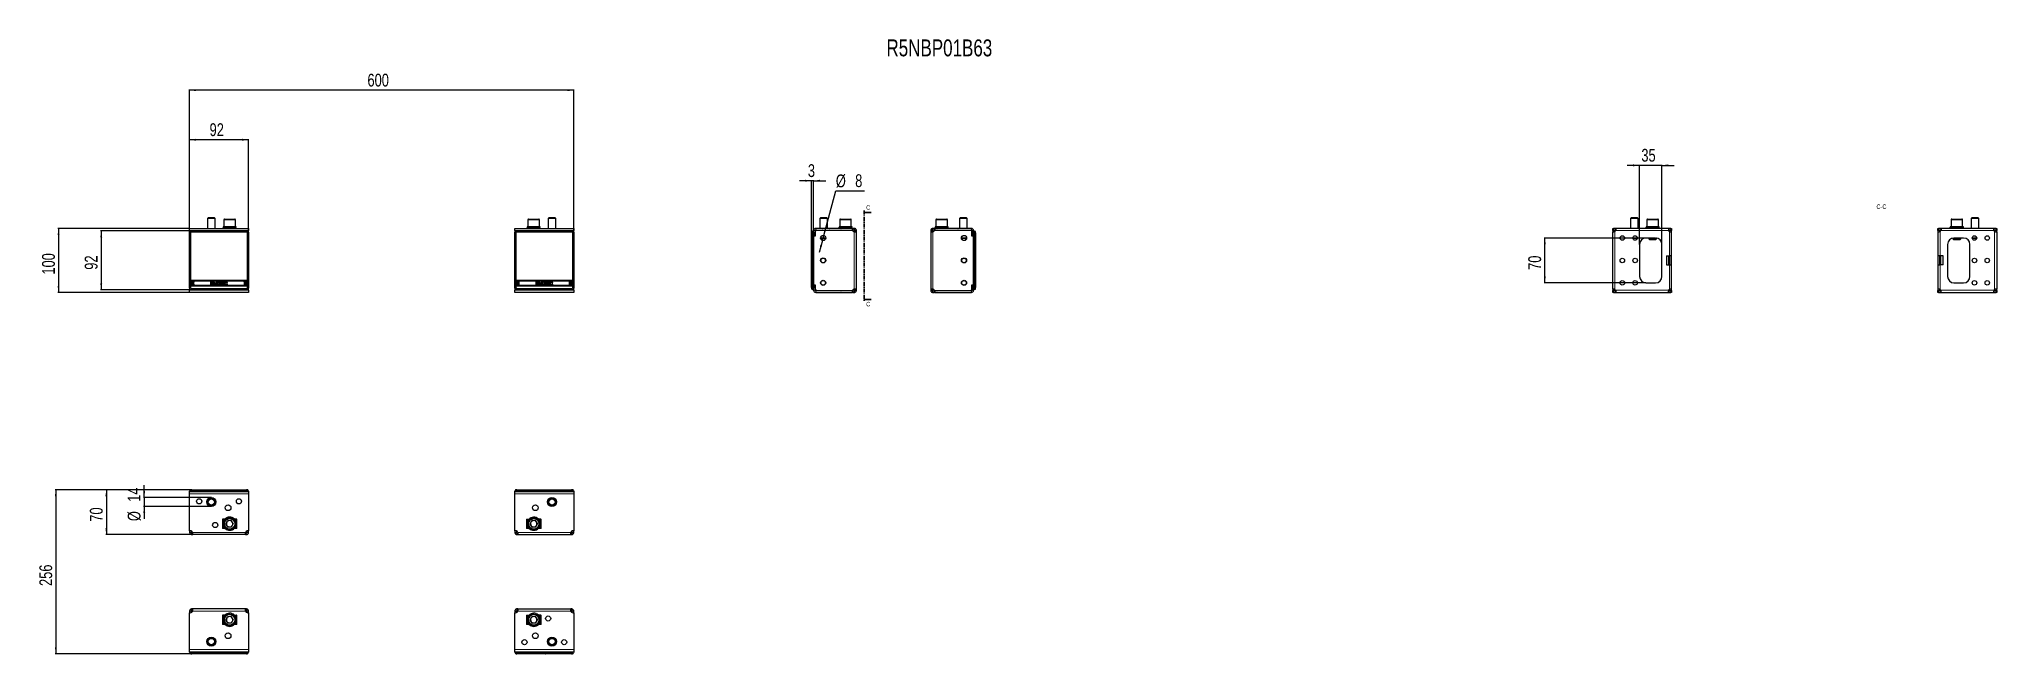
# Model space of a CAD drawing. Header units: millimetres. Extents: x -438 to 2619, y -370 to 591.
import ezdxf

# ---------------------------------------------------------------- set-up
doc = ezdxf.new("R2010")
doc.units = ezdxf.units.MM
doc.linetypes.add('CENTER', pattern=[10.16, 6.35, -1.27, 1.27, -1.27])
doc.layers.add('FORMAT', color=7, linetype='Continuous')
doc.styles.add('SLDTEXTSTYLE0', font='TXT', dxfattribs={"width": 0.75})
doc.dimstyles.new('SLDDIMSTYLE0', dxfattribs={"dimtxt": 20, "dimasz": 10, "dimexe": 0, "dimexo": 0.0625, "dimgap": 5, "dimtad": 2, "dimdec": 1, "dimrnd": 1e-09, "dimzin": 12, "dimdsep": 46, "dimtxsty": 'SLDTEXTSTYLE0', "dimsah": 1, "dimcen": 0.09, "dimadec": 0, "dimazin": 3, "dimtfac": 1, "dimtofl": 0, "dimtmove": 0, "dimatfit": 3, "dimfxl": 0, "dimfrac": 2, "dimtolj": 1, "dimtzin": 12, "dimarcsym": 0})
doc.dimstyles.new('SLDDIMSTYLE1', dxfattribs={"dimtxt": 20, "dimasz": 10, "dimexe": 0, "dimexo": 0.0625, "dimgap": 5, "dimtad": 2, "dimdec": 1, "dimrnd": 1e-09, "dimzin": 12, "dimdsep": 46, "dimtxsty": 'SLDTEXTSTYLE0', "dimsah": 1, "dimcen": 0.09, "dimadec": 0, "dimazin": 3, "dimtfac": 1, "dimtmove": 0, "dimatfit": 0, "dimfxl": 0, "dimfrac": 2, "dimtolj": 1, "dimtzin": 12, "dimarcsym": 0})
doc.dimstyles.new('SLDDIMSTYLE2', dxfattribs={"dimtxt": 20, "dimasz": 10, "dimexe": 0, "dimexo": 0.0625, "dimgap": 5, "dimtad": 0, "dimtih": 1, "dimtoh": 1, "dimdec": 1, "dimrnd": 1e-09, "dimzin": 12, "dimdsep": 46, "dimtxsty": 'SLDTEXTSTYLE0', "dimsah": 1, "dimcen": 0, "dimadec": 0, "dimazin": 3, "dimtfac": 1, "dimtmove": 0, "dimatfit": 3, "dimfxl": 0, "dimfrac": 2, "dimtolj": 1, "dimtzin": 12, "dimarcsym": 0})

msp = doc.modelspace()

# ---------------------------------------------------------------- texts
at = {"color": 7, "linetype": 'Continuous', "char_height": 7, "attachment_point": 1, "style": 'SLDTEXTSTYLE0'}
for insert in [(853.31, 330.99), (853.31, 180.27)]:
    msp.add_mtext('C', dxfattribs=dict(at, insert=insert))
at = {"layer": 'FORMAT', "style": 'SLDTEXTSTYLE0'}
for s, insert, char_height, attachment_point in [('R5NBP01B63', (885, 590.17), 26.458, 1), ('C-C', (2439.03, 332.45), 7, 2)]:
    msp.add_mtext(s, dxfattribs=dict(at, insert=insert, char_height=char_height, attachment_point=attachment_point))

# ---------------------------------------------------------------- blocks, each defined once
blk = doc.blocks.new('_D')
at = {"layer": 'FORMAT'}
for p, q in [((-203.4, 288.9), (-203.4, 434.4)), ((-111.4, 433.4), (-203.4, 433.4)), ((-111.4, 288.9), (-111.4, 434.4))]:
    blk.add_line(p, q, dxfattribs=at)
for points in [[(-203.4, 433.4), (-193.4, 431.9), (-193.4, 435)], [(-111.4, 433.4), (-121.4, 435), (-121.4, 431.9)]]:
    blk.add_solid(points, dxfattribs=at)
at = {"layer": 'FORMAT', "insert": (-172.2, 459.2), "char_height": 20, "attachment_point": 1, "style": 'SLDTEXTSTYLE0'}
blk.add_mtext('92', dxfattribs=at)
blk = doc.blocks.new('_D_1')
at = {"layer": 'FORMAT'}
for p, q in [((-203.4, 294.9), (-409.1, 294.9)), ((-408.1, 294.9), (-408.1, 194.9)), ((-203.4, 194.9), (-409.1, 194.9))]:
    blk.add_line(p, q, dxfattribs=at)
for points in [[(-408.1, 294.9), (-409.6, 284.9), (-406.6, 284.9)], [(-408.1, 194.9), (-406.6, 204.9), (-409.6, 204.9)]]:
    blk.add_solid(points, dxfattribs=at)
at = {"layer": 'FORMAT', "insert": (-433.9, 222.8), "char_height": 20, "attachment_point": 1, "rotation": 90, "style": 'SLDTEXTSTYLE0'}
blk.add_mtext('100', dxfattribs=at)
blk = doc.blocks.new('_D_2')
at = {"layer": 'FORMAT'}
for p, q in [((-149.9, 291.2), (-342.4, 291.2)), ((-341.4, 291.2), (-341.4, 199.2)), ((-149.9, 199.2), (-342.4, 199.2))]:
    blk.add_line(p, q, dxfattribs=at)
for points in [[(-341.4, 291.2), (-343, 281.2), (-339.9, 281.2)], [(-341.4, 199.2), (-339.9, 209.2), (-343, 209.2)]]:
    blk.add_solid(points, dxfattribs=at)
at = {"layer": 'FORMAT', "insert": (-367.2, 230.4), "char_height": 20, "attachment_point": 1, "rotation": 90, "style": 'SLDTEXTSTYLE0'}
blk.add_mtext('92', dxfattribs=at)
blk = doc.blocks.new('_D_3')
at = {"layer": 'FORMAT'}
for p, q in [((-203.4, 288.9), (-203.4, 511.9)), ((396.6, 510.9), (-203.4, 510.9)), ((396.6, 288.9), (396.6, 511.9))]:
    blk.add_line(p, q, dxfattribs=at)
for points in [[(-203.4, 510.9), (-193.4, 509.3), (-193.4, 512.4)], [(396.6, 510.9), (386.6, 512.4), (386.6, 509.3)]]:
    blk.add_solid(points, dxfattribs=at)
at = {"layer": 'FORMAT', "insert": (74.4, 536.6), "char_height": 20, "attachment_point": 1, "style": 'SLDTEXTSTYLE0'}
blk.add_mtext('600', dxfattribs=at)
blk = doc.blocks.new('_D_4')
at = {"layer": 'FORMAT'}
for p, q in [((768.1, 369.4), (748.9, 369.4)), ((768.1, 287.9), (768.1, 370.4)), ((771.1, 369.4), (768.1, 369.4)), ((771.1, 282.9), (771.1, 370.4)), ((771.1, 369.4), (790.3, 369.4))]:
    blk.add_line(p, q, dxfattribs=at)
for points in [[(768.1, 369.4), (758.1, 371), (758.1, 367.9)], [(771.1, 369.4), (781.1, 367.9), (781.1, 371)]]:
    blk.add_solid(points, dxfattribs=at)
at = {"layer": 'FORMAT', "insert": (762.2, 395.2), "char_height": 20, "attachment_point": 1, "style": 'SLDTEXTSTYLE0'}
blk.add_mtext('3', dxfattribs=at)
blk = doc.blocks.new('_D_5')
at = {"layer": 'FORMAT'}
for p, q in [((787.1, 283.8), (805.9, 353.4)), ((805.9, 353.4), (850.9, 353.4)), ((785.1, 276.1), (780, 257.5)), ((785.1, 276.1), (787.1, 283.8))]:
    blk.add_line(p, q, dxfattribs=at)
for points in [[(785.1, 276.1), (781, 266.8), (783.9, 266)], [(787.1, 283.8), (791.2, 293.1), (788.3, 293.9)]]:
    blk.add_solid(points, dxfattribs=at)
at = {"layer": 'FORMAT', "char_height": 20, "attachment_point": 1, "style": 'SLDTEXTSTYLE0'}
for s, insert in [('%%c', (805.9, 379.2)), ('8', (836.1, 379.5))]:
    blk.add_mtext(s, dxfattribs=dict(at, insert=insert))
blk = doc.blocks.new('_D_6')
at = {"layer": 'FORMAT'}
for p, q in [((-201.5, -113.3), (-334.4, -113.3)), ((-333.4, -113.3), (-333.4, -183.3)), ((-198.8, -183.3), (-334.4, -183.3))]:
    blk.add_line(p, q, dxfattribs=at)
for points in [[(-333.4, -113.3), (-335, -123.3), (-331.9, -123.3)], [(-333.4, -183.3), (-331.9, -173.3), (-335, -173.3)]]:
    blk.add_solid(points, dxfattribs=at)
at = {"layer": 'FORMAT', "insert": (-359.2, -163.1), "char_height": 20, "attachment_point": 1, "rotation": 90, "style": 'SLDTEXTSTYLE0'}
blk.add_mtext('70', dxfattribs=at)
blk = doc.blocks.new('_D_7')
at = {"layer": 'FORMAT'}
for p, q in [((-201.5, -113.3), (-413.3, -113.3)), ((-412.3, -113.3), (-412.3, -369.3)), ((-201.5, -369.3), (-413.3, -369.3))]:
    blk.add_line(p, q, dxfattribs=at)
for points in [[(-412.3, -113.3), (-413.9, -123.3), (-410.8, -123.3)], [(-412.3, -369.3), (-410.8, -359.3), (-413.9, -359.3)]]:
    blk.add_solid(points, dxfattribs=at)
at = {"layer": 'FORMAT', "insert": (-438.1, -263.5), "char_height": 20, "attachment_point": 1, "rotation": 90, "style": 'SLDTEXTSTYLE0'}
blk.add_mtext('256', dxfattribs=at)
blk = doc.blocks.new('_D_8')
at = {"layer": 'FORMAT'}
for p, q in [((-274.3, -125.3), (-274.3, -106.1)), ((-169.4, -125.3), (-275.3, -125.3)), ((-169.4, -139.3), (-275.3, -139.3)), ((-274.3, -125.3), (-274.3, -139.3)), ((-274.3, -139.3), (-274.3, -158.5))]:
    blk.add_line(p, q, dxfattribs=at)
for points in [[(-274.3, -125.3), (-272.8, -115.3), (-275.8, -115.3)], [(-274.3, -139.3), (-275.8, -149.3), (-272.8, -149.3)]]:
    blk.add_solid(points, dxfattribs=at)
at = {"layer": 'FORMAT', "char_height": 20, "attachment_point": 1, "rotation": 90, "style": 'SLDTEXTSTYLE0'}
for s, insert in [('14', (-300.4, -132)), ('%%c', (-300.1, -162.2))]:
    blk.add_mtext(s, dxfattribs=dict(at, insert=insert))
blk = doc.blocks.new('_D_9')
at = {"layer": 'FORMAT'}
for p, q in [((2061.2, 393.4), (2042, 393.4)), ((2061.2, 270), (2061.2, 394.4)), ((2096.2, 393.4), (2061.2, 393.4)), ((2096.2, 270), (2096.2, 394.4)), ((2096.2, 393.4), (2115.5, 393.4))]:
    blk.add_line(p, q, dxfattribs=at)
for points in [[(2061.2, 393.4), (2051.2, 395), (2051.2, 391.9)], [(2096.2, 393.4), (2106.2, 391.9), (2106.2, 395)]]:
    blk.add_solid(points, dxfattribs=at)
at = {"layer": 'FORMAT', "insert": (2064, 419.2), "char_height": 20, "attachment_point": 1, "style": 'SLDTEXTSTYLE0'}
blk.add_mtext('35', dxfattribs=at)
blk = doc.blocks.new('_D_10')
at = {"layer": 'FORMAT'}
for p, q in [((2071.2, 279.9), (1912.2, 279.9)), ((1913.2, 209.9), (1913.2, 279.9)), ((2071.2, 209.9), (1912.2, 209.9))]:
    blk.add_line(p, q, dxfattribs=at)
for points in [[(1913.2, 279.9), (1911.7, 269.9), (1914.8, 269.9)], [(1913.2, 209.9), (1914.8, 219.9), (1911.7, 219.9)]]:
    blk.add_solid(points, dxfattribs=at)
at = {"layer": 'FORMAT', "insert": (1887.4, 230.2), "char_height": 20, "attachment_point": 1, "rotation": 90, "style": 'SLDTEXTSTYLE0'}
blk.add_mtext('70', dxfattribs=at)

# ---------------------------------------------------------------- dimensions: what is measured, and where the dimension line sits
at = {"layer": 'FORMAT'}
for base, p1, p2, dimstyle, picture, middle in [((-203.42, 510.86), (396.58, 288.92), (-203.42, 288.92), 'SLDDIMSTYLE0', '_D_3', (96.58, 510.86)), ((-203.42, 433.45), (-111.42, 288.92), (-203.42, 288.92), 'SLDDIMSTYLE0', '_D', (-157.42, 433.45)), ((2061.23, 393.45), (2096.23, 269.95), (2061.23, 269.95), 'SLDDIMSTYLE1', '_D_9', (2078.73, 393.45)), ((768.1, 369.45), (771.1, 282.85), (768.1, 287.85), 'SLDDIMSTYLE1', '_D_4', (769.6, 369.45))]:
    dim = msp.add_linear_dim(base=base, p1=p1, p2=p2, dimstyle=dimstyle, dxfattribs=at)
    dim.commit()
    dim.dimension.update_dxf_attribs({"geometry": picture, "text_midpoint": middle, "dimtype": 160})
dim = msp.add_diameter_dim_2p(p1=(787.15, 283.81), p2=(785.06, 276.09), dimstyle='SLDDIMSTYLE2', dxfattribs=at)
dim.commit()
dim.dimension.update_dxf_attribs({"geometry": '_D_5', "text_midpoint": (828.42, 369.45), "dimtype": 163})
for base, p1, p2, picture, middle in [((-408.1, 194.95), (-203.42, 294.95), (-203.42, 194.95), '_D_1', (-408.1, 244.95)), ((-341.43, 199.2), (-149.92, 291.2), (-149.92, 199.2), '_D_2', (-341.43, 245.2)), ((1913.23, 279.95), (2071.23, 209.95), (2071.23, 279.95), '_D_10', (1913.23, 244.95)), ((-412.31, -369.3), (-201.52, -113.3), (-201.52, -369.3), '_D_7', (-412.31, -241.3)), ((-333.43, -183.3), (-201.52, -113.3), (-198.83, -183.3), '_D_6', (-333.43, -148.3))]:
    dim = msp.add_linear_dim(base=base, p1=p1, p2=p2, angle=90, dimstyle='SLDDIMSTYLE0', dxfattribs=at)
    dim.commit()
    dim.dimension.update_dxf_attribs({"geometry": picture, "text_midpoint": middle, "dimtype": 160})
dim = msp.add_linear_dim(base=(-274.31, -139.3), p1=(-169.42, -125.3), p2=(-169.42, -139.3), angle=90, text='%%c<>', dimstyle='SLDDIMSTYLE1', dxfattribs=at)
dim.commit()
dim.dimension.update_dxf_attribs({"geometry": '_D_8', "text_midpoint": (-274.31, -132.3), "dimtype": 160})

# ---------------------------------------------------------------- linework, layer by layer
at = {"color": 7, "linetype": 'Continuous', "lineweight": 25}
for p, q in [((-174.35, 311.45), (-175.42, 310.37)), ((-175.42, 310.37), (-175.42, 294.95)), ((-163.42, 310.37), (-175.42, 310.37)), ((-164.5, 311.45), (-174.35, 311.45)), ((-163.42, 310.37), (-164.5, 311.45)), ((-163.42, 294.95), (-163.42, 310.37)), ((-149.92, 308.45), (-149.92, 297.45)), ((-148.92, 309.45), (-140.5, 309.45)), ((-140.5, 309.45), (-132.92, 309.45)), ((-131.92, 297.45), (-131.92, 308.45)), ((325.08, 308.45), (325.08, 297.45)), ((326.08, 309.45), (334.52, 309.45)), ((334.52, 309.45), (342.08, 309.45)), ((343.08, 297.45), (343.08, 308.45)), ((357.65, 311.45), (356.58, 310.37)), ((356.58, 310.37), (356.58, 294.95)), ((368.58, 310.37), (356.58, 310.37)), ((367.5, 311.45), (357.65, 311.45)), ((368.58, 310.37), (367.5, 311.45)), ((368.58, 294.95), (368.58, 310.37)), ((782.18, 311.45), (781.1, 310.37)), ((781.1, 310.37), (781.1, 294.95)), ((793.1, 310.37), (781.1, 310.37)), ((792.03, 311.45), (782.18, 311.45)), ((793.1, 310.37), (792.03, 311.45)), ((793.1, 294.95), (793.1, 310.37)), ((812.1, 308.45), (812.1, 297.45)), ((813.1, 309.45), (829.1, 309.45)), ((830.1, 297.45), (830.1, 308.45)), ((962.1, 308.45), (962.1, 297.45)), ((963.1, 309.45), (979.1, 309.45)), ((980.1, 297.45), (980.1, 308.45)), ((1000.18, 311.45), (999.1, 310.37)), ((999.1, 310.37), (999.1, 294.95)), ((1011.1, 310.37), (999.1, 310.37)), ((1010.03, 311.45), (1000.18, 311.45)), ((1011.1, 310.37), (1010.03, 311.45)), ((1011.1, 294.95), (1011.1, 310.37)), ((2048.31, 311.45), (2047.23, 310.37)), ((2047.23, 310.37), (2047.23, 294.95)), ((2059.23, 310.37), (2047.23, 310.37)), ((2058.16, 311.45), (2048.31, 311.45)), ((2059.23, 310.37), (2058.16, 311.45)), ((2059.23, 294.95), (2059.23, 310.37)), ((2072.73, 308.45), (2072.73, 297.45)), ((2073.73, 309.45), (2082.12, 309.45)), ((2082.12, 309.45), (2089.73, 309.45)), ((2090.73, 297.45), (2090.73, 308.45)), ((2547.73, 308.45), (2547.73, 297.45)), ((2548.73, 309.45), (2557.07, 309.45)), ((2557.07, 309.45), (2564.73, 309.45)), ((2565.73, 297.45), (2565.73, 308.45)), ((2580.31, 311.45), (2579.23, 310.37)), ((2579.23, 310.37), (2579.23, 294.95)), ((2591.23, 310.37), (2579.23, 310.37)), ((2590.16, 311.45), (2580.31, 311.45)), ((2591.23, 310.37), (2590.16, 311.45)), ((2591.23, 294.95), (2591.23, 310.37)), ((-203.42, 294.95), (-111.42, 294.95)), ((-203.42, 291.45), (-203.42, 294.95)), ((-203.42, 291.45), (-203.42, 288.92)), ((-203.42, 288.3), (-203.42, 288.92)), ((-203.42, 202.1), (-203.42, 288.3)), ((-201.15, 291.2), (-200.52, 291.2)), ((-200.52, 291.2), (-164.92, 291.2)), ((-164.92, 291.2), (-164.92, 291.06)), ((-164.42, 290.93), (-150.42, 290.93)), ((-151.17, 297.45), (-151.17, 296.45)), ((-151.17, 297.45), (-151.17, 297.2)), ((-150.37, 297.45), (-151.17, 297.45)), ((-151.17, 297.45), (-151.17, 297.45)), ((-151.17, 296.45), (-151.17, 296.7)), ((-150.37, 296.45), (-151.17, 296.45)), ((-151.17, 296.45), (-151.17, 296.45)), ((-150.37, 297.45), (-150.27, 297.45)), ((-150.37, 296.45), (-150.27, 296.45)), ((-150.27, 297.45), (-150.27, 297.2)), ((-148.13, 297.45), (-150.27, 297.45)), ((-150.27, 296.45), (-150.27, 296.7)), ((-148.13, 296.45), (-150.27, 296.45)), ((-149.92, 291.06), (-149.92, 291.2)), ((-149.92, 291.2), (-114.32, 291.2)), ((-148.13, 297.45), (-147.95, 297.45)), ((-148.13, 296.45), (-147.95, 296.45)), ((-147.95, 297.45), (-147.95, 297.2)), ((-144.8, 297.45), (-147.95, 297.45)), ((-147.95, 296.45), (-147.95, 296.7)), ((-144.8, 296.45), (-147.95, 296.45)), ((-146.92, 296.45), (-146.92, 294.95)), ((-144.8, 297.45), (-144.56, 297.45)), ((-144.8, 296.45), (-144.56, 296.45)), ((-144.56, 297.45), (-144.56, 297.2)), ((-140.87, 297.45), (-144.56, 297.45)), ((-144.56, 296.45), (-144.56, 296.7)), ((-140.87, 296.45), (-144.56, 296.45)), ((-140.87, 297.45), (-140.78, 297.45)), ((-140.87, 296.45), (-140.69, 296.45)), ((-140.69, 296.45), (-140.62, 296.45)), ((-140.66, 297.45), (-140.62, 297.45)), ((-140.62, 297.45), (-140.62, 297.2)), ((-136.95, 297.45), (-140.62, 297.45)), ((-140.62, 296.45), (-140.62, 296.7)), ((-136.95, 296.45), (-140.62, 296.45)), ((-136.95, 297.45), (-136.72, 297.45)), ((-136.95, 296.45), (-136.72, 296.45)), ((-136.72, 297.45), (-136.72, 297.2)), ((-133.64, 297.45), (-136.72, 297.45)), ((-136.72, 296.45), (-136.72, 296.7)), ((-133.64, 296.45), (-136.72, 296.45)), ((-134.92, 294.95), (-134.92, 296.45)), ((-133.64, 297.45), (-133.46, 297.45)), ((-133.64, 296.45), (-133.46, 296.45)), ((-133.46, 297.45), (-133.46, 297.2)), ((-131.43, 297.45), (-133.46, 297.45)), ((-133.46, 296.45), (-133.46, 296.7)), ((-131.43, 296.45), (-133.46, 296.45)), ((-131.43, 297.45), (-131.34, 297.45)), ((-131.43, 296.45), (-131.34, 296.45)), ((-131.34, 297.45), (-131.34, 297.2)), ((-130.67, 297.45), (-131.34, 297.45)), ((-131.34, 296.45), (-131.34, 296.7)), ((-130.67, 296.45), (-131.34, 296.45)), ((-130.67, 296.45), (-130.67, 297.45)), ((-114.32, 291.2), (-113.7, 291.2)), ((-111.42, 294.95), (-111.42, 291.45)), ((-111.42, 288.92), (-111.42, 291.45)), ((-111.42, 288.92), (-111.42, 288.3)), ((-111.42, 288.3), (-111.42, 202.1)), ((304.58, 291.45), (304.58, 294.95)), ((304.58, 294.95), (396.58, 294.95)), ((304.58, 291.45), (304.58, 288.92)), ((304.58, 288.3), (304.58, 288.92)), ((304.58, 202.1), (304.58, 288.3)), ((306.85, 291.2), (307.48, 291.2)), ((307.48, 291.2), (343.08, 291.2)), ((323.83, 297.45), (323.83, 296.45)), ((323.83, 297.45), (323.83, 297.2)), ((324.65, 297.45), (323.83, 297.45)), ((323.83, 297.45), (323.83, 297.45)), ((323.83, 296.45), (323.83, 296.7)), ((324.65, 296.45), (323.83, 296.45)), ((323.83, 296.45), (323.83, 296.45)), ((324.65, 297.45), (324.75, 297.45)), ((324.65, 296.45), (324.75, 296.45)), ((324.75, 297.45), (324.75, 297.2)), ((326.9, 297.45), (324.75, 297.45)), ((324.75, 296.45), (324.75, 296.7)), ((326.9, 296.45), (324.75, 296.45)), ((326.9, 297.45), (327.08, 297.45)), ((326.9, 296.45), (327.08, 296.45)), ((327.08, 297.45), (327.08, 297.2)), ((330.25, 297.45), (327.08, 297.45)), ((327.08, 296.45), (327.08, 296.7)), ((330.25, 296.45), (327.08, 296.45)), ((328.08, 296.45), (328.08, 294.95)), ((330.25, 297.45), (330.48, 297.45)), ((330.25, 296.45), (330.48, 296.45)), ((330.48, 297.45), (330.48, 297.2)), ((334.18, 297.45), (330.48, 297.45)), ((330.48, 296.45), (330.48, 296.7)), ((334.18, 296.45), (330.48, 296.45)), ((334.18, 297.45), (334.26, 297.45)), ((334.18, 296.45), (334.34, 296.45)), ((334.34, 296.45), (334.43, 296.45)), ((334.38, 297.45), (334.43, 297.45)), ((334.43, 297.45), (334.43, 297.2)), ((338.09, 297.45), (334.43, 297.45)), ((334.43, 296.45), (334.43, 296.7)), ((338.09, 296.45), (334.43, 296.45)), ((338.09, 297.45), (338.32, 297.45)), ((338.09, 296.45), (338.32, 296.45)), ((338.32, 297.45), (338.32, 297.2)), ((341.4, 297.45), (338.32, 297.45)), ((338.32, 296.45), (338.32, 296.7)), ((341.4, 296.45), (338.32, 296.45)), ((340.08, 294.95), (340.08, 296.45)), ((341.4, 297.45), (341.57, 297.45)), ((341.4, 296.45), (341.57, 296.45)), ((341.57, 297.45), (341.57, 297.2)), ((343.59, 297.45), (341.57, 297.45)), ((341.57, 296.45), (341.57, 296.7)), ((343.59, 296.45), (341.57, 296.45)), ((343.08, 291.2), (343.08, 291.06)), ((343.58, 290.93), (357.58, 290.93)), ((343.59, 297.45), (343.68, 297.45)), ((343.59, 296.45), (343.68, 296.45)), ((343.68, 297.45), (343.68, 297.2)), ((344.33, 297.45), (343.68, 297.45)), ((343.68, 296.45), (343.68, 296.7)), ((344.33, 296.45), (343.68, 296.45)), ((344.33, 296.45), (344.33, 297.45)), ((358.08, 291.06), (358.08, 291.2)), ((358.08, 291.2), (393.68, 291.2)), ((393.68, 291.2), (394.3, 291.2)), ((396.58, 294.95), (396.58, 291.45)), ((396.58, 288.92), (396.58, 291.45)), ((396.58, 288.92), (396.58, 288.3)), ((396.58, 288.3), (396.58, 202.1)), ((768.1, 289.3), (768.1, 287.85)), ((768.1, 213.4), (768.1, 287.85)), ((769.22, 290.74), (770.9, 291.2)), ((770.9, 291.2), (771.1, 291.2)), ((770.9, 288.3), (770.9, 202.1)), ((771.1, 283.5), (771.1, 291.45)), ((771.1, 288.92), (771.1, 201.47)), ((771.1, 283.5), (773.6, 283.5)), ((771.1, 207.05), (771.1, 282.85)), ((773.7, 282.85), (771.1, 282.85)), ((773.6, 283.5), (773.6, 291.45)), ((773.7, 284.43), (773.6, 284.21)), ((773.7, 289.85), (773.7, 282.85)), ((831.2, 294.95), (774.6, 294.95)), ((774.6, 292.45), (831.2, 292.45)), ((776.2, 292.35), (831.18, 292.35)), ((776.85, 292.45), (776.85, 292.35)), ((777.15, 292.45), (777.15, 292.35)), ((778.83, 292.45), (778.83, 292.35)), ((781.78, 292.45), (781.78, 292.35)), ((790.07, 279.45), (782.14, 279.45)), ((785.54, 292.45), (785.54, 292.35)), ((789.53, 292.45), (789.53, 292.35)), ((793.16, 292.45), (793.16, 292.35)), ((795.86, 292.45), (795.86, 292.35)), ((797.23, 292.45), (797.23, 292.35)), ((797.35, 292.35), (797.35, 292.45)), ((810.85, 297.45), (810.85, 296.45)), ((810.86, 297.45), (810.86, 297.2)), ((811.69, 297.45), (810.86, 297.45)), ((810.86, 297.45), (810.86, 297.45)), ((810.86, 296.45), (810.86, 296.7)), ((811.69, 296.45), (810.86, 296.45)), ((810.86, 296.45), (810.86, 296.45)), ((811.69, 297.45), (811.79, 297.45)), ((811.69, 296.45), (811.79, 296.45)), ((811.79, 297.45), (811.79, 297.2)), ((813.96, 297.45), (811.79, 297.45)), ((811.79, 296.45), (811.79, 296.7)), ((813.96, 296.45), (811.79, 296.45)), ((813.96, 297.45), (814.14, 297.45)), ((813.96, 296.45), (814.14, 296.45)), ((814.14, 297.45), (814.14, 297.2)), ((817.31, 297.45), (814.14, 297.45)), ((814.14, 296.45), (814.14, 296.7)), ((817.31, 296.45), (814.14, 296.45)), ((815.1, 296.45), (815.1, 294.95)), ((817.31, 297.45), (817.55, 297.45)), ((817.31, 296.45), (817.55, 296.45)), ((817.55, 297.45), (817.55, 297.2)), ((821.25, 297.45), (817.55, 297.45)), ((817.55, 296.45), (817.55, 296.7)), ((821.25, 296.45), (817.55, 296.45)), ((821.25, 297.45), (821.32, 297.45)), ((821.25, 296.45), (821.4, 296.45)), ((821.4, 296.45), (821.49, 296.45)), ((821.45, 297.45), (821.49, 297.45)), ((821.49, 297.45), (821.49, 297.2)), ((825.16, 297.45), (821.49, 297.45)), ((821.49, 296.45), (821.49, 296.7)), ((825.16, 296.45), (821.49, 296.45)), ((825.16, 297.45), (825.38, 297.45)), ((825.16, 296.45), (825.38, 296.45)), ((825.38, 297.45), (825.38, 297.2)), ((828.45, 297.45), (825.38, 297.45)), ((825.38, 296.45), (825.38, 296.7)), ((828.45, 296.45), (825.38, 296.45)), ((827.1, 294.95), (827.1, 296.45)), ((828.45, 297.45), (828.62, 297.45)), ((828.45, 296.45), (828.62, 296.45)), ((828.62, 297.45), (828.62, 297.2)), ((830.63, 297.45), (828.62, 297.45)), ((828.62, 296.45), (828.62, 296.7)), ((830.63, 296.45), (828.62, 296.45)), ((830.63, 297.45), (830.72, 297.45)), ((830.63, 296.45), (830.72, 296.45)), ((830.72, 297.45), (830.72, 297.2)), ((831.35, 297.45), (830.72, 297.45)), ((830.72, 296.45), (830.72, 296.7)), ((831.35, 296.45), (830.72, 296.45)), ((831.2, 294.95), (832.2, 294.95)), ((832.2, 292.45), (831.2, 292.45)), ((831.35, 296.45), (831.35, 297.45)), ((832.2, 292.45), (832.2, 294.95)), ((834.6, 294.95), (832.2, 294.95)), ((834.6, 292.45), (832.2, 292.45)), ((834.6, 294.95), (834.6, 292.45)), ((838.1, 291.45), (835.6, 291.45)), ((835.6, 290.23), (835.6, 291.45)), ((838.1, 290.23), (835.6, 290.23)), ((838.1, 290.23), (838.1, 291.45)), ((838.1, 199.67), (838.1, 290.23)), ((954.1, 291.45), (954.1, 290.23)), ((956.6, 291.45), (954.1, 291.45)), ((954.1, 290.23), (954.1, 199.67)), ((956.6, 290.23), (954.1, 290.23)), ((956.6, 291.45), (956.6, 290.23)), ((957.6, 292.45), (957.6, 294.95)), ((960.01, 294.95), (957.6, 294.95)), ((960.01, 292.45), (957.6, 292.45)), ((960.01, 294.95), (960.01, 292.45)), ((960.01, 294.95), (961.01, 294.95)), ((961.01, 292.45), (960.01, 292.45)), ((960.85, 297.45), (960.85, 296.45)), ((960.85, 297.45), (960.86, 297.45)), ((960.85, 296.45), (960.86, 296.45)), ((960.86, 297.45), (960.86, 297.2)), ((961.65, 297.45), (960.86, 297.45)), ((960.86, 296.45), (960.86, 296.7)), ((961.65, 296.45), (960.86, 296.45)), ((1017.6, 294.95), (961.01, 294.95)), ((961.01, 292.45), (1017.6, 292.45)), ((961.03, 292.35), (1016, 292.35)), ((961.65, 297.45), (961.75, 297.45)), ((961.65, 296.45), (961.75, 296.45)), ((961.75, 297.45), (961.75, 297.2)), ((963.89, 297.45), (961.75, 297.45)), ((961.75, 296.45), (961.75, 296.7)), ((963.89, 296.45), (961.75, 296.45)), ((963.89, 297.45), (964.07, 297.45)), ((963.89, 296.45), (964.07, 296.45)), ((964.07, 297.45), (964.07, 297.2)), ((967.23, 297.45), (964.07, 297.45)), ((964.07, 296.45), (964.07, 296.7)), ((967.23, 296.45), (964.07, 296.45)), ((965.1, 296.45), (965.1, 294.95)), ((967.23, 297.45), (967.46, 297.45)), ((967.23, 296.45), (967.46, 296.45)), ((967.46, 297.45), (967.46, 297.2)), ((971.16, 297.45), (967.46, 297.45)), ((967.46, 296.45), (967.46, 296.7)), ((971.16, 296.45), (967.46, 296.45)), ((971.16, 297.45), (971.24, 297.45)), ((971.16, 296.45), (971.33, 296.45)), ((971.33, 296.45), (971.41, 296.45)), ((971.37, 297.45), (971.41, 297.45)), ((971.41, 297.45), (971.41, 297.2)), ((975.07, 297.45), (971.41, 297.45)), ((971.41, 296.45), (971.41, 296.7)), ((975.07, 296.45), (971.41, 296.45)), ((975.07, 297.45), (975.3, 297.45)), ((975.07, 296.45), (975.3, 296.45)), ((975.3, 297.45), (975.3, 297.2)), ((978.39, 297.45), (975.3, 297.45)), ((975.3, 296.45), (975.3, 296.7)), ((978.39, 296.45), (975.3, 296.45)), ((977.1, 294.95), (977.1, 296.45)), ((978.39, 297.45), (978.56, 297.45)), ((978.39, 296.45), (978.56, 296.45)), ((978.56, 297.45), (978.56, 297.2)), ((980.59, 297.45), (978.56, 297.45)), ((978.56, 296.45), (978.56, 296.7)), ((980.59, 296.45), (978.56, 296.45)), ((980.59, 297.45), (980.69, 297.45)), ((980.59, 296.45), (980.69, 296.45)), ((980.69, 297.45), (980.69, 297.2)), ((981.35, 297.45), (980.69, 297.45)), ((980.69, 296.45), (980.69, 296.7)), ((981.35, 296.45), (980.69, 296.45)), ((981.35, 296.45), (981.35, 297.45)), ((994.85, 292.45), (994.85, 292.35)), ((995.15, 292.45), (995.15, 292.35)), ((996.83, 292.45), (996.83, 292.35)), ((999.78, 292.45), (999.78, 292.35)), ((1010.07, 279.45), (1002.14, 279.45)), ((1003.54, 292.45), (1003.54, 292.35)), ((1007.53, 292.45), (1007.53, 292.35)), ((1011.16, 292.45), (1011.16, 292.35)), ((1013.86, 292.45), (1013.86, 292.35)), ((1015.23, 292.45), (1015.23, 292.35)), ((1015.35, 292.35), (1015.35, 292.45)), ((1018.5, 282.85), (1018.5, 289.85)), ((1018.5, 284.43), (1018.6, 284.21)), ((1021.1, 282.85), (1018.5, 282.85)), ((1018.6, 291.45), (1018.6, 283.5)), ((1021.1, 283.5), (1018.6, 283.5)), ((1021.1, 291.45), (1021.1, 283.5)), ((1021.1, 291.2), (1021.3, 291.2)), ((1021.1, 201.47), (1021.1, 288.92)), ((1021.1, 282.85), (1021.1, 207.05)), ((1021.3, 291.2), (1022.99, 290.74)), ((1021.3, 202.1), (1021.3, 288.3)), ((1024.1, 287.85), (1024.1, 289.3)), ((1024.1, 287.85), (1024.1, 213.4)), ((2019.23, 292.45), (2019.23, 294.95)), ((2019.23, 294.95), (2020.34, 294.95)), ((2020.34, 292.45), (2019.23, 292.45)), ((2019.23, 292.45), (2019.23, 292.35)), ((2019.23, 292.35), (2021.73, 292.35)), ((2019.23, 291.74), (2019.23, 292.35)), ((2019.23, 291.74), (2019.23, 289.67)), ((2019.23, 200.22), (2019.23, 289.67)), ((2019.23, 289.67), (2020.33, 289.67)), ((2024.06, 294.95), (2020.34, 294.95)), ((2024.06, 292.45), (2020.34, 292.45)), ((2021.73, 292.35), (2021.73, 291.74)), ((2021.73, 291.74), (2021.73, 289.92)), ((2106.4, 294.95), (2024.06, 294.95)), ((2024.06, 294.95), (2024.06, 292.73)), ((2057.7, 279.45), (2050.77, 279.45)), ((2086.23, 279.95), (2071.23, 279.95)), ((2071.48, 297.45), (2071.48, 296.45)), ((2071.48, 297.45), (2071.49, 297.45)), ((2071.48, 296.45), (2071.49, 296.45)), ((2071.49, 297.45), (2071.49, 297.2)), ((2072.32, 297.45), (2071.49, 297.45)), ((2071.49, 296.45), (2071.49, 296.7)), ((2072.32, 296.45), (2071.49, 296.45)), ((2072.32, 297.45), (2072.42, 297.45)), ((2072.32, 296.45), (2072.42, 296.45)), ((2072.42, 297.45), (2072.42, 297.2)), ((2074.58, 297.45), (2072.42, 297.45)), ((2072.42, 296.45), (2072.42, 296.7)), ((2074.58, 296.45), (2072.42, 296.45)), ((2072.9, 279.85), (2072.88, 279.85)), ((2072.9, 279.85), (2072.9, 279.85)), ((2073, 279.85), (2072.9, 279.85)), ((2073, 279.95), (2073, 279.85)), ((2076.26, 279.85), (2073, 279.85)), ((2074.58, 297.45), (2074.77, 297.45)), ((2074.58, 296.45), (2074.77, 296.45)), ((2074.77, 297.45), (2074.77, 297.2)), ((2077.94, 297.45), (2074.77, 297.45)), ((2074.77, 296.45), (2074.77, 296.7)), ((2077.94, 296.45), (2074.77, 296.45)), ((2075.73, 296.45), (2075.73, 294.95)), ((2075.73, 279.85), (2075.73, 278.52)), ((2075.73, 278.52), (2076.81, 277.45)), ((2075.73, 278.52), (2082.02, 278.52)), ((2076.26, 279.85), (2078.16, 279.85)), ((2076.81, 277.45), (2081.97, 277.45)), ((2077.94, 297.45), (2078.17, 297.45)), ((2077.94, 296.45), (2078.17, 296.45)), ((2078.71, 279.85), (2078.16, 279.85)), ((2078.17, 297.45), (2078.17, 297.2)), ((2081.87, 297.45), (2078.17, 297.45)), ((2078.17, 296.45), (2078.17, 296.7)), ((2081.87, 296.45), (2078.17, 296.45)), ((2084.75, 279.85), (2078.71, 279.85)), ((2081.87, 297.45), (2082.17, 297.45)), ((2081.87, 297.45), (2081.95, 297.45)), ((2081.87, 296.45), (2082.03, 296.45)), ((2081.97, 277.45), (2086.66, 277.45)), ((2082.02, 278.52), (2087.73, 278.52)), ((2082.03, 296.45), (2082.12, 296.45)), ((2082.07, 297.45), (2082.12, 297.45)), ((2082.12, 297.45), (2082.12, 297.2)), ((2085.78, 297.45), (2082.12, 297.45)), ((2082.12, 296.45), (2082.12, 296.7)), ((2085.78, 296.45), (2082.12, 296.45)), ((2085.31, 279.85), (2084.75, 279.85)), ((2085.31, 279.85), (2087.21, 279.85)), ((2085.78, 297.45), (2086.01, 297.45)), ((2085.78, 296.45), (2086.01, 296.45)), ((2086.01, 297.45), (2086.01, 297.2)), ((2089.08, 297.45), (2086.01, 297.45)), ((2086.01, 296.45), (2086.01, 296.7)), ((2089.08, 296.45), (2086.01, 296.45)), ((2086.66, 277.45), (2087.73, 278.52)), ((2087.64, 279.85), (2087.21, 279.85)), ((2087.73, 294.95), (2087.73, 296.45)), ((2087.73, 278.52), (2087.73, 279.83)), ((2089.08, 297.45), (2089.25, 297.45)), ((2089.08, 296.45), (2089.25, 296.45)), ((2089.25, 297.45), (2089.25, 297.2)), ((2091.25, 297.45), (2089.25, 297.45)), ((2089.25, 296.45), (2089.25, 296.7)), ((2091.25, 296.45), (2089.25, 296.45)), ((2091.25, 297.45), (2091.34, 297.45)), ((2091.25, 296.45), (2091.34, 296.45)), ((2091.34, 297.45), (2091.34, 297.2)), ((2091.98, 297.45), (2091.34, 297.45)), ((2091.34, 296.45), (2091.34, 296.7)), ((2091.98, 296.45), (2091.34, 296.45)), ((2091.98, 296.45), (2091.98, 297.45)), ((2106.4, 294.95), (2106.4, 292.45)), ((2110.12, 294.95), (2106.4, 294.95)), ((2110.12, 292.45), (2106.4, 292.45)), ((2108.73, 292.35), (2111.23, 292.35)), ((2108.73, 291.74), (2108.73, 292.35)), ((2108.73, 289.9), (2108.73, 291.74)), ((2110.12, 294.95), (2111.23, 294.95)), ((2111.23, 292.45), (2110.12, 292.45)), ((2111.23, 294.95), (2111.23, 292.45)), ((2111.23, 292.35), (2111.23, 292.45)), ((2111.23, 292.35), (2111.23, 291.74)), ((2111.23, 289.67), (2111.23, 291.74)), ((2111.23, 251.95), (2111.23, 289.67)), ((2527.23, 292.45), (2527.23, 294.95)), ((2527.23, 294.95), (2528.34, 294.95)), ((2528.34, 292.45), (2527.23, 292.45)), ((2527.23, 292.45), (2527.23, 292.35)), ((2527.23, 292.35), (2529.73, 292.35)), ((2527.23, 291.74), (2527.23, 292.35)), ((2527.23, 291.74), (2527.23, 289.67)), ((2527.23, 289.67), (2528.33, 289.67)), ((2527.23, 289.67), (2527.23, 251.95)), ((2532.06, 294.95), (2528.34, 294.95)), ((2532.06, 292.45), (2528.34, 292.45)), ((2529.73, 292.35), (2529.73, 291.74)), ((2529.73, 291.74), (2529.73, 289.92)), ((2532.06, 294.95), (2532.06, 292.73)), ((2614.4, 294.95), (2532.06, 294.95)), ((2546.48, 297.45), (2546.48, 296.45)), ((2546.48, 297.45), (2546.49, 297.45)), ((2546.48, 296.45), (2546.49, 296.45)), ((2546.49, 297.45), (2546.49, 297.2)), ((2547.32, 297.45), (2546.49, 297.45)), ((2546.49, 296.45), (2546.49, 296.7)), ((2547.32, 296.45), (2546.49, 296.45)), ((2547.32, 297.45), (2547.42, 297.45)), ((2547.32, 296.45), (2547.42, 296.45)), ((2547.42, 297.45), (2547.42, 297.2)), ((2549.59, 297.45), (2547.42, 297.45)), ((2547.42, 296.45), (2547.42, 296.7)), ((2549.59, 296.45), (2547.42, 296.45)), ((2549.59, 297.45), (2549.77, 297.45)), ((2549.59, 296.45), (2549.77, 296.45)), ((2549.77, 297.45), (2549.77, 297.2)), ((2552.94, 297.45), (2549.77, 297.45)), ((2549.77, 296.45), (2549.77, 296.7)), ((2552.94, 296.45), (2549.77, 296.45)), ((2550.73, 296.45), (2550.73, 294.95)), ((2550.73, 279.83), (2550.73, 278.52)), ((2550.73, 278.52), (2551.81, 277.45)), ((2550.73, 278.52), (2556.99, 278.52)), ((2551.26, 279.85), (2550.82, 279.85)), ((2551.26, 279.85), (2553.16, 279.85)), ((2551.81, 277.45), (2556.94, 277.45)), ((2567.23, 279.95), (2552.23, 279.95)), ((2552.94, 297.45), (2553.18, 297.45)), ((2552.94, 296.45), (2553.18, 296.45)), ((2553.71, 279.85), (2553.16, 279.85)), ((2553.18, 297.45), (2553.18, 297.2)), ((2556.88, 297.45), (2553.18, 297.45)), ((2553.18, 296.45), (2553.18, 296.7)), ((2556.88, 296.45), (2553.18, 296.45)), ((2559.75, 279.85), (2553.71, 279.85)), ((2556.88, 297.45), (2557.11, 297.45)), ((2556.88, 297.45), (2556.95, 297.45)), ((2556.88, 296.45), (2557.03, 296.45)), ((2556.94, 277.45), (2561.66, 277.45)), ((2556.99, 278.52), (2562.73, 278.52)), ((2557.03, 296.45), (2557.13, 296.45)), ((2557.08, 297.45), (2557.13, 297.45)), ((2557.13, 297.45), (2557.13, 297.2)), ((2560.79, 297.45), (2557.13, 297.45)), ((2557.13, 296.45), (2557.13, 296.7)), ((2560.79, 296.45), (2557.13, 296.45)), ((2560.31, 279.85), (2559.75, 279.85)), ((2560.31, 279.85), (2562.21, 279.85)), ((2560.79, 297.45), (2561.02, 297.45)), ((2560.79, 296.45), (2561.02, 296.45)), ((2561.02, 297.45), (2561.02, 297.2)), ((2564.08, 297.45), (2561.02, 297.45)), ((2561.02, 296.45), (2561.02, 296.7)), ((2564.08, 296.45), (2561.02, 296.45)), ((2561.66, 277.45), (2562.73, 278.52)), ((2565.46, 279.85), (2562.21, 279.85)), ((2562.73, 294.95), (2562.73, 296.45)), ((2562.73, 278.52), (2562.73, 279.85)), ((2564.08, 297.45), (2564.25, 297.45)), ((2564.08, 296.45), (2564.25, 296.45)), ((2564.25, 297.45), (2564.25, 297.2)), ((2566.26, 297.45), (2564.25, 297.45)), ((2564.25, 296.45), (2564.25, 296.7)), ((2566.26, 296.45), (2564.25, 296.45)), ((2565.46, 279.85), (2565.46, 279.95)), ((2565.56, 279.85), (2565.46, 279.85)), ((2565.58, 279.85), (2565.56, 279.85)), ((2565.56, 279.85), (2565.56, 279.85)), ((2566.26, 297.45), (2566.35, 297.45)), ((2566.26, 296.45), (2566.35, 296.45)), ((2566.35, 297.45), (2566.35, 297.2)), ((2566.98, 297.45), (2566.35, 297.45)), ((2566.35, 296.45), (2566.35, 296.7)), ((2566.98, 296.45), (2566.35, 296.45)), ((2566.98, 296.45), (2566.98, 297.45)), ((2587.7, 279.45), (2580.77, 279.45)), ((2614.4, 292.45), (2614.4, 294.95)), ((2618.12, 294.95), (2614.4, 294.95)), ((2618.12, 292.45), (2614.4, 292.45)), ((2616.73, 292.35), (2619.23, 292.35)), ((2616.73, 291.74), (2616.73, 292.35)), ((2616.73, 289.9), (2616.73, 291.74)), ((2618.12, 294.95), (2619.23, 294.95)), ((2619.23, 292.45), (2618.12, 292.45)), ((2619.23, 294.95), (2619.23, 292.45)), ((2619.23, 292.35), (2619.23, 292.45)), ((2619.23, 292.35), (2619.23, 291.74)), ((2619.23, 289.67), (2619.23, 291.74)), ((2619.23, 289.67), (2619.23, 200.22)), ((2061.23, 269.95), (2061.23, 219.95)), ((2096.23, 219.95), (2096.23, 269.95)), ((2103.23, 251.95), (2107.73, 251.95)), ((2103.23, 251.95), (2103.23, 237.95)), ((2111.23, 251.95), (2107.73, 251.95)), ((2108.73, 237.95), (2108.73, 251.95)), ((2111.23, 237.95), (2111.23, 251.95)), ((2530.73, 251.95), (2527.23, 251.95)), ((2527.23, 251.95), (2527.23, 237.95)), ((2529.73, 251.95), (2529.73, 237.95)), ((2535.23, 251.95), (2530.73, 251.95)), ((2535.23, 237.95), (2535.23, 251.95)), ((2542.23, 269.95), (2542.23, 219.95)), ((2577.23, 219.95), (2577.23, 269.95)), ((2103.23, 237.95), (2107.73, 237.95)), ((2107.73, 237.95), (2111.23, 237.95)), ((2111.23, 200.22), (2111.23, 237.95)), ((2527.23, 237.95), (2530.73, 237.95)), ((2527.23, 237.95), (2527.23, 200.22)), ((2535.23, 237.95), (2530.73, 237.95)), ((-203.42, 201.47), (-203.42, 202.1)), ((-203.42, 201.47), (-203.42, 198.45)), ((-203.42, 194.95), (-203.42, 198.45)), ((-111.42, 194.95), (-203.42, 194.95)), ((-113.32, 213.4), (-201.52, 213.4)), ((-201.52, 213.4), (-201.52, 205.2)), ((-201.52, 205.2), (-113.32, 205.2)), ((-200.52, 199.2), (-201.15, 199.2)), ((-201.02, 205.9), (-201.02, 212.7)), ((-200.82, 212.9), (-199.72, 212.9)), ((-199.72, 205.7), (-200.82, 205.7)), ((-164.92, 199.2), (-200.52, 199.2)), ((-199.52, 212.7), (-199.52, 205.9)), ((-199.02, 205.9), (-199.02, 212.7)), ((-198.82, 212.9), (-197.72, 212.9)), ((-197.72, 205.7), (-198.82, 205.7)), ((-197.52, 212.7), (-197.52, 205.9)), ((-197.02, 207.7), (-197.02, 210.9)), ((-195.02, 212.9), (-119.82, 212.9)), ((-119.82, 205.7), (-195.02, 205.7)), ((-170.85, 210.96), (-170.85, 207.64)), ((-165.17, 211.4), (-170.41, 211.4)), ((-170.41, 207.2), (-165.17, 207.2)), ((-169.44, 211.07), (-165.26, 211.07)), ((-169.44, 207.53), (-169.44, 211.07)), ((-166.98, 207.52), (-169.44, 207.53)), ((-167.7, 209.38), (-167.7, 208.93)), ((-167.7, 208.67), (-167.7, 208.2)), ((-165.26, 211.07), (-165.26, 210.68)), ((-165.26, 210.68), (-164.74, 210.68)), ((-164.92, 199.2), (-164.92, 199.33)), ((-164.74, 210.68), (-164.74, 210.96)), ((-164.42, 199.47), (-150.42, 199.47)), ((-163.25, 208.83), (-163.25, 209.28)), ((-163.25, 208.1), (-163.25, 208.57)), ((-159.28, 211.42), (-162.1, 211.4)), ((-162.1, 211.4), (-162.1, 207.2)), ((-162.1, 207.2), (-159.42, 207.21)), ((-159.48, 210.83), (-160.52, 210.82)), ((-160.52, 210.82), (-160.52, 207.72)), ((-160.52, 207.72), (-159.57, 207.73)), ((-159.42, 207.21), (-159.41, 207.21)), ((-159.41, 207.21), (-159.39, 207.21)), ((-155, 211.4), (-155, 207.2)), ((-153.51, 211.4), (-155, 211.4)), ((-155, 207.2), (-153.49, 207.2)), ((-153.51, 209.43), (-153.51, 211.4)), ((-150.84, 211.4), (-153.51, 209.43)), ((-153.49, 208.96), (-151.48, 207.2)), ((-153.49, 207.2), (-153.49, 208.96)), ((-152.24, 209.54), (-149.71, 211.4)), ((-149.65, 207.2), (-152.24, 209.54)), ((-151.48, 207.2), (-149.65, 207.2)), ((-149.71, 211.4), (-150.84, 211.4)), ((-149.92, 199.33), (-149.92, 199.2)), ((-114.32, 199.2), (-149.92, 199.2)), ((-144.44, 210.38), (-144.25, 210.38)), ((-144.26, 207.43), (-144.07, 207.97)), ((-144.25, 210.38), (-143.99, 211.1)), ((-144.07, 207.97), (-144.23, 207.97)), ((-117.82, 207.7), (-117.82, 210.9)), ((-117.32, 212.7), (-117.32, 205.9)), ((-117.12, 212.9), (-116.02, 212.9)), ((-116.02, 205.7), (-117.12, 205.7)), ((-115.82, 205.9), (-115.82, 212.7)), ((-115.32, 212.7), (-115.32, 205.9)), ((-115.12, 212.9), (-114.02, 212.9)), ((-114.02, 205.7), (-115.12, 205.7)), ((-113.7, 199.2), (-114.32, 199.2)), ((-113.82, 205.9), (-113.82, 212.7)), ((-113.32, 205.2), (-113.32, 213.4)), ((-111.42, 202.1), (-111.42, 201.47)), ((-111.42, 198.45), (-111.42, 201.47)), ((-111.42, 198.45), (-111.42, 194.95)), ((304.58, 201.47), (304.58, 202.1)), ((304.58, 201.47), (304.58, 198.45)), ((304.58, 194.95), (304.58, 198.45)), ((396.58, 194.95), (304.58, 194.95)), ((394.68, 213.4), (306.48, 213.4)), ((306.48, 213.4), (306.48, 205.2)), ((306.48, 205.2), (394.68, 205.2)), ((307.48, 199.2), (306.85, 199.2)), ((306.98, 205.9), (306.98, 212.7)), ((307.18, 212.9), (308.28, 212.9)), ((308.28, 205.7), (307.18, 205.7)), ((343.08, 199.2), (307.48, 199.2)), ((308.48, 212.7), (308.48, 205.9)), ((308.98, 205.9), (308.98, 212.7)), ((309.18, 212.9), (310.28, 212.9)), ((310.28, 205.7), (309.18, 205.7)), ((310.48, 212.7), (310.48, 205.9)), ((310.98, 207.7), (310.98, 210.9)), ((312.98, 212.9), (388.18, 212.9)), ((388.18, 205.7), (312.98, 205.7)), ((337.15, 210.96), (337.15, 207.64)), ((342.83, 211.4), (337.59, 211.4)), ((337.59, 207.2), (342.83, 207.2)), ((338.56, 211.07), (342.74, 211.07)), ((338.56, 207.53), (338.56, 211.07)), ((341.02, 207.52), (338.56, 207.53)), ((340.3, 209.38), (340.3, 208.93)), ((340.3, 208.67), (340.3, 208.2)), ((342.74, 211.07), (342.74, 210.68)), ((342.74, 210.68), (343.26, 210.68)), ((343.08, 199.2), (343.08, 199.33)), ((343.26, 210.68), (343.26, 210.96)), ((343.58, 199.47), (357.58, 199.47)), ((344.75, 208.83), (344.75, 209.28)), ((344.75, 208.1), (344.75, 208.57)), ((348.72, 211.42), (345.9, 211.4)), ((345.9, 211.4), (345.9, 207.2)), ((345.9, 207.2), (348.58, 207.21)), ((348.52, 210.83), (347.48, 210.82)), ((347.48, 210.82), (347.48, 207.72)), ((347.48, 207.72), (348.43, 207.73)), ((348.58, 207.21), (348.59, 207.21)), ((348.59, 207.21), (348.61, 207.21)), ((353, 211.4), (353, 207.2)), ((354.49, 211.4), (353, 211.4)), ((353, 207.2), (354.51, 207.2)), ((354.49, 209.43), (354.49, 211.4)), ((357.16, 211.4), (354.49, 209.43)), ((354.51, 208.96), (356.52, 207.2)), ((354.51, 207.2), (354.51, 208.96)), ((355.76, 209.54), (358.29, 211.4)), ((358.35, 207.2), (355.76, 209.54)), ((356.52, 207.2), (358.35, 207.2)), ((358.29, 211.4), (357.16, 211.4)), ((358.08, 199.33), (358.08, 199.2)), ((393.68, 199.2), (358.08, 199.2)), ((363.56, 210.38), (363.75, 210.38)), ((363.74, 207.43), (363.93, 207.97)), ((363.75, 210.38), (364.01, 211.1)), ((363.93, 207.97), (363.77, 207.97)), ((390.18, 207.7), (390.18, 210.9)), ((390.68, 212.7), (390.68, 205.9)), ((390.88, 212.9), (391.98, 212.9)), ((391.98, 205.7), (390.88, 205.7)), ((392.18, 205.9), (392.18, 212.7)), ((392.68, 212.7), (392.68, 205.9)), ((392.88, 212.9), (393.98, 212.9)), ((393.98, 205.7), (392.88, 205.7)), ((394.3, 199.2), (393.68, 199.2)), ((394.18, 205.9), (394.18, 212.7)), ((394.68, 205.2), (394.68, 213.4)), ((396.58, 202.1), (396.58, 201.47)), ((396.58, 198.45), (396.58, 201.47)), ((396.58, 198.45), (396.58, 194.95)), ((767.9, 211.45), (768.1, 211.45)), ((767.9, 211.1), (768.1, 211.1)), ((767.9, 210.38), (767.9, 211.1)), ((767.9, 210.38), (768.1, 210.38)), ((767.9, 209.43), (767.9, 209.54)), ((767.9, 207.97), (768.1, 207.97)), ((767.9, 207.43), (767.9, 207.97)), ((767.9, 207.43), (768.1, 207.43)), ((767.9, 207.14), (768.1, 207.14)), ((768.1, 205.2), (768.1, 213.4)), ((768.1, 202.55), (768.1, 205.2)), ((768.1, 202.55), (768.1, 201.1)), ((770.9, 199.2), (769.22, 199.65)), ((771.1, 199.2), (770.9, 199.2)), ((771.1, 207.05), (773.7, 207.05)), ((771.1, 206.4), (773.6, 206.4)), ((771.1, 198.45), (771.1, 206.4)), ((773.6, 198.45), (773.6, 206.4)), ((773.7, 205.97), (773.6, 206.18)), ((773.7, 207.05), (773.7, 200.05)), ((831.2, 197.45), (774.6, 197.45)), ((774.6, 194.95), (831.2, 194.95)), ((831.18, 197.55), (776.2, 197.55)), ((831.2, 197.45), (832.2, 197.45)), ((832.2, 194.95), (831.2, 194.95)), ((832.2, 194.95), (832.2, 197.45)), ((832.2, 197.45), (834.6, 197.45)), ((832.2, 194.95), (834.6, 194.95)), ((834.6, 197.45), (834.6, 194.95)), ((835.6, 199.67), (838.1, 199.67)), ((835.6, 198.45), (835.6, 199.67)), ((835.6, 198.45), (838.1, 198.45)), ((838.1, 198.45), (838.1, 199.67)), ((954.1, 199.67), (956.6, 199.67)), ((954.1, 199.67), (954.1, 198.45)), ((954.1, 198.45), (956.6, 198.45)), ((956.6, 199.67), (956.6, 198.45)), ((957.6, 194.95), (957.6, 197.45)), ((957.6, 197.45), (960.01, 197.45)), ((957.6, 194.95), (960.01, 194.95)), ((960.01, 197.45), (960.01, 194.95)), ((960.01, 197.45), (961.01, 197.45)), ((961.01, 194.95), (960.01, 194.95)), ((1017.6, 197.45), (961.01, 197.45)), ((961.01, 194.95), (1017.6, 194.95)), ((1016, 197.55), (961.03, 197.55)), ((1018.5, 207.05), (1021.1, 207.05)), ((1018.5, 200.05), (1018.5, 207.05)), ((1018.5, 205.97), (1018.6, 206.18)), ((1021.1, 206.4), (1018.6, 206.4)), ((1018.6, 206.4), (1018.6, 198.45)), ((1021.1, 206.4), (1021.1, 198.45)), ((1021.3, 199.2), (1021.1, 199.2)), ((1022.99, 199.65), (1021.3, 199.2)), ((1024.1, 213.4), (1024.1, 205.2)), ((1024.3, 211.45), (1024.1, 211.45)), ((1024.3, 211.42), (1024.1, 211.42)), ((1024.3, 211.4), (1024.1, 211.4)), ((1024.3, 207.2), (1024.1, 207.2)), ((1024.3, 207.14), (1024.1, 207.14)), ((1024.1, 205.2), (1024.1, 202.55)), ((1024.1, 201.1), (1024.1, 202.55)), ((1024.3, 210.96), (1024.3, 207.64)), ((2019.23, 200.22), (2019.23, 198.16)), ((2019.23, 197.55), (2019.23, 198.16)), ((2021.73, 197.55), (2019.23, 197.55)), ((2019.23, 197.55), (2019.23, 197.45)), ((2019.23, 194.95), (2019.23, 197.45)), ((2019.23, 197.45), (2020.34, 197.45)), ((2020.34, 194.95), (2019.23, 194.95)), ((2020.34, 197.45), (2024.06, 197.45)), ((2020.34, 194.95), (2024.06, 194.95)), ((2021.73, 200), (2021.73, 198.16)), ((2021.73, 198.16), (2021.73, 197.55)), ((2024.06, 197.45), (2024.06, 194.95)), ((2024.06, 194.95), (2106.4, 194.95)), ((2071.23, 209.95), (2086.23, 209.95)), ((2106.4, 197.45), (2110.12, 197.45)), ((2106.4, 194.95), (2106.4, 197.16)), ((2106.4, 194.95), (2110.12, 194.95)), ((2108.73, 198.16), (2108.73, 199.98)), ((2108.73, 197.55), (2108.73, 198.16)), ((2111.23, 197.55), (2108.73, 197.55)), ((2110.12, 197.45), (2111.23, 197.45)), ((2111.23, 194.95), (2110.12, 194.95)), ((2111.23, 200.22), (2110.14, 200.22)), ((2111.23, 198.16), (2111.23, 200.22)), ((2111.23, 198.16), (2111.23, 197.55)), ((2111.23, 197.45), (2111.23, 197.55)), ((2111.23, 197.45), (2111.23, 194.95)), ((2527.23, 200.22), (2527.23, 198.16)), ((2527.23, 197.55), (2527.23, 198.16)), ((2529.73, 197.55), (2527.23, 197.55)), ((2527.23, 197.55), (2527.23, 197.45)), ((2527.23, 194.95), (2527.23, 197.45)), ((2527.23, 197.45), (2528.34, 197.45)), ((2528.34, 194.95), (2527.23, 194.95)), ((2528.34, 197.45), (2532.06, 197.45)), ((2528.34, 194.95), (2532.06, 194.95)), ((2529.73, 200), (2529.73, 198.16)), ((2529.73, 198.16), (2529.73, 197.55)), ((2532.06, 194.95), (2532.06, 197.45)), ((2532.06, 194.95), (2614.4, 194.95)), ((2552.23, 209.95), (2567.23, 209.95)), ((2614.4, 197.45), (2618.12, 197.45)), ((2614.4, 194.95), (2614.4, 197.16)), ((2614.4, 194.95), (2618.12, 194.95)), ((2616.73, 198.16), (2616.73, 199.98)), ((2616.73, 197.55), (2616.73, 198.16)), ((2619.23, 197.55), (2616.73, 197.55)), ((2618.12, 197.45), (2619.23, 197.45)), ((2619.23, 194.95), (2618.12, 194.95)), ((2619.23, 200.22), (2618.14, 200.22)), ((2619.23, 198.16), (2619.23, 200.22)), ((2619.23, 198.16), (2619.23, 197.55)), ((2619.23, 197.45), (2619.23, 197.55)), ((2619.23, 197.45), (2619.23, 194.95)), ((-203.42, -116.1), (-202.97, -114.41)), ((-203.42, -116.3), (-203.42, -116.1)), ((-203.42, -119.8), (-203.42, -116.3)), ((-111.42, -116.3), (-203.42, -116.3)), ((-203.42, -176.4), (-203.42, -119.8)), ((-200.07, -113.3), (-201.52, -113.3)), ((-164.92, -116.1), (-200.52, -116.1)), ((-200.07, -113.3), (-114.77, -113.3)), ((-170.85, -113.1), (-170.85, -113.3)), ((-165.19, -113.1), (-165.13, -113.1)), ((-165.13, -113.1), (-164, -113.1)), ((-165.13, -113.1), (-165.13, -113.3)), ((-164.92, -115.6), (-164.92, -116.1)), ((-164.92, -116.3), (-164.92, -116.1)), ((-150.42, -115.1), (-164.42, -115.1)), ((-164, -113.1), (-164, -113.3)), ((-164, -113.1), (-161.34, -113.1)), ((-161.34, -113.1), (-161.34, -113.3)), ((-161.34, -113.1), (-159.85, -113.1)), ((-159.85, -113.1), (-159.85, -113.3)), ((-159.04, -113.07), (-159.04, -113.3)), ((-155.57, -113.1), (-152.74, -113.1)), ((-152.74, -113.1), (-152.74, -113.3)), ((-151.6, -113.1), (-151.6, -113.3)), ((-151.34, -113.1), (-151.34, -113.3)), ((-150.11, -113.1), (-150.11, -113.3)), ((-149.92, -116.1), (-149.92, -115.6)), ((-114.32, -116.1), (-149.92, -116.1)), ((-149.92, -116.3), (-149.92, -116.1)), ((-149.67, -113.1), (-144.43, -113.1)), ((-143.99, -113.1), (-143.99, -113.3)), ((-113.32, -113.3), (-114.77, -113.3)), ((-111.87, -114.41), (-111.42, -116.1)), ((-111.42, -116.1), (-111.42, -116.3)), ((-111.42, -116.3), (-111.42, -119.8)), ((-111.42, -119.8), (-111.42, -176.4)), ((304.58, -116.1), (305.03, -114.41)), ((304.58, -116.3), (304.58, -116.1)), ((304.58, -119.8), (304.58, -116.3)), ((396.58, -116.3), (304.58, -116.3)), ((304.58, -176.4), (304.58, -119.8)), ((307.93, -113.3), (306.48, -113.3)), ((343.08, -116.1), (307.48, -116.1)), ((307.93, -113.3), (393.23, -113.3)), ((337.15, -113.1), (337.15, -113.3)), ((342.81, -113.1), (342.87, -113.1)), ((342.87, -113.1), (342.87, -113.3)), ((342.87, -113.1), (344, -113.1)), ((343.08, -115.6), (343.08, -116.1)), ((343.08, -116.3), (343.08, -116.1)), ((357.58, -115.1), (343.58, -115.1)), ((344, -113.1), (344, -113.3)), ((344, -113.1), (346.66, -113.1)), ((346.66, -113.1), (346.66, -113.3)), ((346.66, -113.1), (348.15, -113.1)), ((348.15, -113.1), (348.15, -113.3)), ((348.96, -113.07), (348.96, -113.3)), ((352.43, -113.1), (355.26, -113.1)), ((355.26, -113.1), (355.26, -113.3)), ((356.4, -113.1), (356.4, -113.3)), ((356.66, -113.1), (356.66, -113.3)), ((357.89, -113.1), (357.89, -113.3)), ((358.08, -116.1), (358.08, -115.6)), ((393.68, -116.1), (358.08, -116.1)), ((358.08, -116.3), (358.08, -116.1)), ((358.33, -113.1), (363.57, -113.1)), ((364.01, -113.1), (364.01, -113.3)), ((394.68, -113.3), (393.23, -113.3)), ((396.13, -114.41), (396.58, -116.1)), ((396.58, -116.1), (396.58, -116.3)), ((396.58, -116.3), (396.58, -119.8)), ((396.58, -119.8), (396.58, -176.4)), ((-203.42, -177.29), (-203.42, -176.4)), ((-203.42, -177.29), (-203.42, -179.8)), ((-203.42, -179.8), (-200.92, -179.8)), ((-200.92, -177.51), (-200.92, -179.8)), ((-199.92, -183.3), (-199.92, -180.8)), ((-199.92, -180.8), (-198.83, -180.8)), ((-199.92, -183.3), (-198.83, -183.3)), ((-198.83, -183.3), (-198.83, -180.8)), ((-116.01, -183.3), (-198.83, -183.3)), ((-151.92, -159.3), (-152.27, -158.95)), ((-151.92, -173.3), (-152.27, -173.65)), ((-151.92, -159.3), (-151.92, -173.3)), ((-148.41, -159.3), (-151.92, -159.3)), ((-151.57, -159.65), (-151.92, -159.3)), ((-151.57, -172.95), (-151.92, -173.3)), ((-151.92, -173.3), (-148.41, -173.3)), ((-151.17, -166.44), (-149.92, -166.51)), ((-149.92, -166.64), (-151.16, -166.69)), ((-149.36, -163.17), (-150.53, -162.74)), ((-150.44, -162.5), (-149.32, -163.05)), ((-150.34, -170.35), (-149.15, -169.94)), ((-149.1, -170.06), (-150.24, -170.58)), ((-150.17, -161.88), (-150.17, -160)), ((-149.01, -160), (-150.17, -160)), ((-150.17, -172.6), (-150.17, -170.71)), ((-150.17, -172.6), (-149.01, -172.6)), ((-147.52, -160.18), (-148.44, -159.33)), ((-148.27, -159.15), (-147.44, -160.09)), ((-148.07, -173.64), (-147.13, -172.81)), ((-147.92, -159.55), (-147.92, -159.81)), ((-147.04, -172.9), (-147.89, -173.82)), ((-146.69, -166.58), (-144.05, -161.44)), ((-143.56, -171.43), (-146.69, -166.58)), ((-144.68, -158.12), (-145.2, -156.98)), ((-144.97, -156.88), (-144.57, -158.07)), ((-144.71, -175.82), (-144.16, -174.69)), ((-144.05, -174.74), (-144.48, -175.91)), ((-138.28, -161.16), (-144.05, -161.44)), ((-143.56, -171.43), (-137.8, -171.15)), ((-141.26, -157.3), (-141.31, -156.05)), ((-141.06, -156.05), (-141.14, -157.3)), ((-140.78, -176.55), (-140.7, -175.29)), ((-140.58, -175.29), (-140.53, -176.54)), ((-135.15, -166.02), (-138.28, -161.16)), ((-137.8, -157.86), (-137.36, -156.68)), ((-135.15, -166.02), (-137.8, -171.15)), ((-137.13, -156.77), (-137.68, -157.9)), ((-136.87, -175.71), (-137.28, -174.53)), ((-137.16, -174.47), (-136.64, -175.61)), ((-134.8, -159.69), (-133.96, -158.78)), ((-133.77, -158.95), (-134.71, -159.78)), ((-133.57, -173.44), (-134.41, -172.51)), ((-134.32, -172.41), (-133.4, -173.26)), ((-133.92, -173.05), (-133.92, -172.78)), ((-129.92, -159.3), (-133.43, -159.3)), ((-129.92, -173.3), (-133.43, -173.3)), ((-131.67, -160), (-132.84, -160)), ((-132.84, -172.6), (-131.67, -172.6)), ((-132.74, -162.54), (-131.61, -162.02)), ((-131.51, -162.24), (-132.69, -162.65)), ((-131.4, -170.09), (-132.53, -169.54)), ((-132.48, -169.42), (-131.31, -169.86)), ((-131.93, -165.95), (-130.68, -165.91)), ((-130.67, -166.16), (-131.92, -166.08)), ((-131.67, -161.88), (-131.67, -160)), ((-131.67, -172.6), (-131.67, -170.71)), ((-129.92, -173.3), (-130.27, -172.95)), ((-129.57, -158.95), (-129.92, -159.3)), ((-129.92, -159.3), (-129.92, -173.3)), ((-129.57, -173.65), (-129.92, -173.3)), ((-116.01, -183.3), (-116.01, -180.8)), ((-116.01, -180.8), (-114.92, -180.8)), ((-116.01, -183.3), (-114.92, -183.3)), ((-114.92, -183.3), (-114.92, -180.8)), ((-113.92, -179.8), (-113.92, -177.51)), ((-111.42, -179.8), (-113.92, -179.8)), ((-111.42, -176.4), (-111.42, -177.29)), ((-111.42, -179.8), (-111.42, -177.29)), ((304.58, -177.29), (304.58, -176.4)), ((304.58, -177.29), (304.58, -179.8)), ((304.58, -179.8), (307.08, -179.8)), ((307.08, -177.51), (307.08, -179.8)), ((308.08, -180.8), (309.17, -180.8)), ((308.08, -183.3), (308.08, -180.8)), ((308.08, -183.3), (309.17, -183.3)), ((309.17, -183.3), (309.17, -180.8)), ((309.17, -183.3), (391.99, -183.3)), ((322.73, -158.95), (323.08, -159.3)), ((322.73, -173.65), (323.08, -173.3)), ((323.08, -173.3), (323.08, -159.3)), ((323.08, -159.3), (326.59, -159.3)), ((323.08, -159.3), (323.43, -159.65)), ((323.08, -173.3), (323.43, -172.95)), ((326.59, -173.3), (323.08, -173.3)), ((323.83, -166.44), (325.08, -166.52)), ((325.09, -166.64), (323.84, -166.69)), ((325.64, -163.18), (324.46, -162.74)), ((324.55, -162.51), (325.68, -163.06)), ((324.67, -170.35), (325.85, -169.94)), ((325.9, -170.06), (324.77, -170.58)), ((324.83, -161.88), (324.83, -160)), ((325.99, -160), (324.83, -160)), ((324.83, -172.6), (324.83, -170.71)), ((324.83, -172.6), (325.99, -172.6)), ((327.47, -160.18), (326.56, -159.33)), ((326.73, -159.15), (327.56, -160.09)), ((326.93, -173.65), (327.87, -172.82)), ((327.08, -159.55), (327.08, -159.82)), ((327.96, -172.9), (327.12, -173.82)), ((328.31, -166.54), (330.98, -161.42)), ((331.41, -171.41), (328.31, -166.54)), ((330.32, -158.12), (329.79, -156.99)), ((330.02, -156.88), (330.43, -158.07)), ((330.29, -175.82), (330.84, -174.69)), ((330.96, -174.74), (330.52, -175.91)), ((336.75, -161.18), (330.98, -161.42)), ((331.41, -171.41), (337.17, -171.17)), ((333.73, -157.3), (333.68, -156.05)), ((333.93, -156.05), (333.86, -157.3)), ((334.22, -176.55), (334.3, -175.29)), ((334.43, -175.29), (334.47, -176.54)), ((339.85, -166.05), (336.75, -161.18)), ((339.85, -166.05), (337.17, -171.17)), ((337.2, -157.86), (337.63, -156.68)), ((337.87, -156.77), (337.32, -157.9)), ((338.14, -175.71), (337.73, -174.52)), ((337.84, -174.47), (338.36, -175.61)), ((340.19, -159.69), (341.04, -158.77)), ((341.22, -158.95), (340.28, -159.78)), ((341.43, -173.44), (340.6, -172.5)), ((340.68, -172.41), (341.6, -173.26)), ((341.08, -173.05), (341.08, -172.78)), ((345.08, -159.3), (341.57, -159.3)), ((341.57, -173.3), (345.08, -173.3)), ((343.33, -160), (342.16, -160)), ((342.16, -172.6), (343.33, -172.6)), ((342.25, -162.53), (343.39, -162.01)), ((343.49, -162.24), (342.31, -162.65)), ((343.6, -170.08), (342.48, -169.54)), ((342.52, -169.42), (343.69, -169.85)), ((343.07, -165.95), (344.32, -165.9)), ((344.33, -166.15), (343.08, -166.08)), ((343.33, -161.88), (343.33, -160)), ((343.33, -172.6), (343.33, -170.71)), ((344.73, -159.65), (345.08, -159.3)), ((344.73, -172.95), (345.08, -173.3)), ((345.08, -159.3), (345.43, -158.95)), ((345.08, -173.3), (345.08, -159.3)), ((345.08, -173.3), (345.43, -173.65)), ((391.99, -180.8), (391.99, -183.3)), ((391.99, -180.8), (393.08, -180.8)), ((391.99, -183.3), (393.08, -183.3)), ((393.08, -180.8), (393.08, -183.3)), ((394.08, -179.8), (394.08, -177.51)), ((394.08, -179.8), (396.58, -179.8)), ((396.58, -176.4), (396.58, -177.29)), ((396.58, -179.8), (396.58, -177.29)), ((-200.92, -302.8), (-203.42, -302.8)), ((-203.42, -302.8), (-203.42, -305.3)), ((-203.42, -306.2), (-203.42, -305.3)), ((-200.92, -302.8), (-200.92, -305.08)), ((-199.92, -301.8), (-199.92, -299.3)), ((-198.83, -299.3), (-199.92, -299.3)), ((-198.83, -301.8), (-199.92, -301.8)), ((-198.83, -301.8), (-198.83, -299.3)), ((-116.01, -299.3), (-198.83, -299.3)), ((-116.01, -299.3), (-116.01, -301.8)), ((-114.92, -299.3), (-116.01, -299.3)), ((-114.92, -301.8), (-116.01, -301.8)), ((-114.92, -299.3), (-114.92, -301.8)), ((-111.42, -302.8), (-113.92, -302.8)), ((-113.92, -305.08), (-113.92, -302.8)), ((-111.42, -305.3), (-111.42, -302.8)), ((-111.42, -305.3), (-111.42, -306.2)), ((304.58, -302.8), (307.08, -302.8)), ((304.58, -302.8), (304.58, -305.3)), ((304.58, -306.2), (304.58, -305.3)), ((307.08, -302.8), (307.08, -305.08)), ((308.08, -299.3), (308.08, -301.8)), ((309.17, -299.3), (308.08, -299.3)), ((309.17, -301.8), (308.08, -301.8)), ((309.17, -299.3), (309.17, -301.8)), ((309.17, -299.3), (391.99, -299.3)), ((391.99, -299.3), (391.99, -301.8)), ((393.08, -299.3), (391.99, -299.3)), ((393.08, -301.8), (391.99, -301.8)), ((393.08, -299.3), (393.08, -301.8)), ((396.58, -302.8), (394.08, -302.8)), ((394.08, -305.08), (394.08, -302.8)), ((396.58, -305.3), (396.58, -302.8)), ((396.58, -305.3), (396.58, -306.2)), ((-203.42, -362.8), (-203.42, -306.2)), ((-151.92, -309.3), (-152.27, -308.95)), ((-151.92, -323.3), (-152.27, -323.65)), ((-151.92, -309.3), (-151.92, -323.3)), ((-148.41, -309.3), (-151.92, -309.3)), ((-151.57, -309.65), (-151.92, -309.3)), ((-151.57, -322.95), (-151.92, -323.3)), ((-151.92, -323.3), (-148.41, -323.3)), ((-151.17, -316.35), (-149.92, -316.44)), ((-149.92, -316.56), (-151.17, -316.6)), ((-149.33, -313.1), (-150.5, -312.65)), ((-150.41, -312.42), (-149.29, -312.98)), ((-150.37, -320.27), (-149.18, -319.87)), ((-149.13, -319.98), (-150.27, -320.5)), ((-150.17, -311.88), (-150.17, -310)), ((-149.01, -310), (-150.17, -310)), ((-150.17, -322.6), (-150.17, -320.71)), ((-150.17, -322.6), (-149.01, -322.6)), ((-147.47, -310.12), (-148.38, -309.27)), ((-148.27, -309.3), (-148.35, -309.3)), ((-148.21, -309.09), (-147.38, -310.03)), ((-148.13, -323.58), (-147.19, -322.76)), ((-147.1, -322.85), (-147.95, -323.75)), ((-147.92, -309.55), (-147.92, -309.7)), ((-147.34, -309.99), (-147.92, -309.65)), ((-147.35, -310), (-147.6, -310)), ((-146.69, -316.6), (-144.07, -311.46)), ((-143.54, -321.44), (-146.69, -316.6)), ((-144.61, -308.09), (-145.12, -306.95)), ((-144.89, -306.85), (-144.49, -308.04)), ((-144.8, -325.79), (-144.24, -324.66)), ((-144.12, -324.71), (-144.56, -325.88)), ((-138.3, -311.15), (-144.07, -311.46)), ((-143.54, -321.44), (-137.78, -321.14)), ((-141.19, -307.3), (-141.22, -306.05)), ((-140.97, -306.05), (-141.06, -307.3)), ((-140.87, -326.55), (-140.78, -325.3)), ((-140.66, -325.29), (-140.62, -326.54)), ((-135.16, -315.99), (-138.3, -311.15)), ((-135.16, -315.99), (-137.78, -321.14)), ((-137.72, -307.88), (-137.28, -306.72)), ((-137.05, -306.81), (-137.61, -307.93)), ((-136.95, -325.75), (-137.35, -324.56)), ((-137.23, -324.51), (-136.72, -325.65)), ((-134.75, -309.75), (-133.89, -308.84)), ((-133.71, -309.01), (-134.66, -309.83)), ((-134.5, -322.61), (-133.92, -322.94)), ((-134.49, -322.6), (-134.24, -322.6)), ((-133.64, -323.51), (-134.46, -322.56)), ((-134.37, -322.47), (-133.46, -323.33)), ((-133.92, -323.05), (-133.92, -322.9)), ((-133.5, -323.3), (-133.57, -323.3)), ((-133.43, -309.3), (-129.92, -309.3)), ((-129.92, -323.3), (-133.43, -323.3)), ((-131.67, -310), (-132.84, -310)), ((-132.84, -322.6), (-131.67, -322.6)), ((-132.71, -312.61), (-131.57, -312.1)), ((-131.47, -312.33), (-132.66, -312.72)), ((-131.43, -320.17), (-132.55, -319.61)), ((-132.51, -319.49), (-131.34, -319.94)), ((-131.93, -316.03), (-130.68, -315.99)), ((-130.67, -316.24), (-131.92, -316.16)), ((-131.67, -311.88), (-131.67, -310)), ((-131.67, -322.6), (-131.67, -320.71)), ((-129.92, -309.3), (-130.27, -309.65)), ((-129.92, -323.3), (-130.27, -322.95)), ((-129.57, -308.95), (-129.92, -309.3)), ((-129.92, -309.3), (-129.92, -323.3)), ((-129.57, -323.65), (-129.92, -323.3)), ((-111.42, -306.2), (-111.42, -362.8)), ((304.58, -362.8), (304.58, -306.2)), ((322.73, -308.95), (323.08, -309.3)), ((322.73, -323.65), (323.08, -323.3)), ((323.08, -309.3), (326.59, -309.3)), ((323.08, -323.3), (323.08, -309.3)), ((323.08, -309.3), (323.43, -309.65)), ((323.08, -323.3), (326.59, -323.3)), ((323.83, -316.4), (325.08, -316.48)), ((325.08, -316.6), (323.83, -316.65)), ((325.65, -313.14), (324.48, -312.7)), ((324.57, -312.47), (325.7, -313.02)), ((324.65, -320.31), (325.83, -319.91)), ((325.89, -320.02), (324.75, -320.54)), ((324.83, -311.88), (324.83, -310)), ((325.99, -310), (324.83, -310)), ((324.83, -322.6), (324.83, -320.71)), ((324.83, -322.6), (325.99, -322.6)), ((327.5, -310.15), (326.59, -309.3)), ((326.76, -309.12), (327.59, -310.06)), ((326.9, -323.61), (327.84, -322.79)), ((327.08, -309.55), (327.08, -309.76)), ((327.93, -322.87), (327.08, -323.79)), ((327.65, -310), (327.33, -310)), ((328.31, -316.61), (330.92, -311.46)), ((331.47, -321.45), (328.31, -316.61)), ((330.35, -308.1), (329.84, -306.97)), ((330.06, -306.87), (330.47, -308.05)), ((330.25, -325.8), (330.8, -324.68)), ((330.92, -324.72), (330.48, -325.89)), ((336.69, -311.15), (330.92, -311.46)), ((331.47, -321.45), (337.24, -321.13)), ((333.77, -307.3), (333.73, -306.05)), ((333.98, -306.05), (333.9, -307.3)), ((334.18, -326.55), (334.26, -325.29)), ((334.38, -325.29), (334.43, -326.54)), ((339.84, -315.98), (336.69, -311.15)), ((337.24, -307.87), (337.68, -306.7)), ((339.84, -315.98), (337.24, -321.13)), ((337.91, -306.79), (337.35, -307.91)), ((338.09, -325.73), (337.69, -324.54)), ((337.8, -324.49), (338.32, -325.63)), ((340.22, -309.72), (341.08, -308.81)), ((341.26, -308.98), (340.31, -309.81)), ((340.51, -322.6), (340.82, -322.6)), ((341.4, -323.47), (340.57, -322.53)), ((340.66, -322.44), (341.57, -323.29)), ((341.08, -323.05), (341.08, -322.84)), ((345.08, -309.3), (341.57, -309.3)), ((341.57, -323.3), (345.08, -323.3)), ((343.33, -310), (342.16, -310)), ((342.16, -322.6), (343.33, -322.6)), ((342.27, -312.57), (343.41, -312.05)), ((343.51, -312.28), (342.32, -312.69)), ((343.59, -320.13), (342.46, -319.57)), ((342.51, -319.46), (343.68, -319.89)), ((343.07, -315.99), (344.32, -315.95)), ((344.33, -316.2), (343.08, -316.12)), ((343.33, -311.88), (343.33, -310)), ((343.33, -322.6), (343.33, -320.71)), ((344.73, -309.65), (345.08, -309.3)), ((344.73, -322.95), (345.08, -323.3)), ((345.08, -309.3), (345.43, -308.95)), ((345.08, -323.3), (345.08, -309.3)), ((345.08, -323.3), (345.43, -323.65)), ((396.58, -306.2), (396.58, -362.8)), ((-203.42, -366.3), (-203.42, -362.8)), ((-203.42, -366.5), (-203.42, -366.3)), ((-203.42, -366.3), (-111.42, -366.3)), ((-202.97, -368.18), (-203.42, -366.5)), ((-200.52, -366.5), (-164.92, -366.5)), ((-164.92, -366.3), (-164.92, -366.5)), ((-164.92, -366.5), (-164.92, -367)), ((-149.92, -366.3), (-149.92, -366.5)), ((-149.92, -367), (-149.92, -366.5)), ((-149.92, -366.5), (-114.32, -366.5)), ((-111.42, -366.5), (-111.87, -368.18)), ((-111.42, -362.8), (-111.42, -366.3)), ((-111.42, -366.3), (-111.42, -366.5)), ((304.58, -366.3), (304.58, -362.8)), ((304.58, -366.5), (304.58, -366.3)), ((304.58, -366.3), (396.58, -366.3)), ((305.03, -368.18), (304.58, -366.5)), ((307.48, -366.5), (343.08, -366.5)), ((343.08, -366.3), (343.08, -366.5)), ((343.08, -366.5), (343.08, -367)), ((358.08, -366.3), (358.08, -366.5)), ((358.08, -367), (358.08, -366.5)), ((358.08, -366.5), (393.68, -366.5)), ((396.58, -366.5), (396.13, -368.18)), ((396.58, -362.8), (396.58, -366.3)), ((396.58, -366.3), (396.58, -366.5)), ((-201.52, -369.3), (-200.07, -369.3)), ((-114.77, -369.3), (-200.07, -369.3)), ((-170.85, -369.5), (-170.85, -369.3)), ((-165.17, -369.5), (-170.41, -369.5)), ((-164.74, -369.5), (-164.74, -369.3)), ((-164.42, -367.5), (-150.42, -367.5)), ((-163.5, -369.5), (-163.5, -369.3)), ((-163.25, -369.5), (-163.25, -369.3)), ((-162.1, -369.5), (-162.1, -369.3)), ((-159.28, -369.5), (-162.1, -369.5)), ((-155.81, -369.52), (-155.81, -369.3)), ((-155, -369.5), (-155, -369.3)), ((-153.51, -369.5), (-155, -369.5)), ((-153.51, -369.5), (-153.51, -369.3)), ((-150.84, -369.5), (-153.51, -369.5)), ((-150.84, -369.5), (-150.84, -369.3)), ((-149.71, -369.5), (-150.84, -369.5)), ((-149.71, -369.5), (-149.71, -369.3)), ((-149.65, -369.5), (-149.71, -369.5)), ((-143.99, -369.5), (-143.99, -369.3)), ((-114.77, -369.3), (-113.32, -369.3)), ((306.48, -369.3), (307.93, -369.3)), ((393.23, -369.3), (307.93, -369.3)), ((337.15, -369.5), (337.15, -369.3)), ((342.83, -369.5), (337.59, -369.5)), ((343.26, -369.5), (343.26, -369.3)), ((343.58, -367.5), (357.58, -367.5)), ((344.5, -369.5), (344.5, -369.3)), ((344.75, -369.5), (344.75, -369.3)), ((345.9, -369.5), (345.9, -369.3)), ((348.72, -369.5), (345.9, -369.5)), ((352.19, -369.52), (352.19, -369.3)), ((353, -369.5), (353, -369.3)), ((354.49, -369.5), (353, -369.5)), ((354.49, -369.5), (354.49, -369.3)), ((357.16, -369.5), (354.49, -369.5)), ((357.16, -369.5), (357.16, -369.3)), ((358.29, -369.5), (357.16, -369.5)), ((358.29, -369.5), (358.29, -369.3)), ((358.35, -369.5), (358.29, -369.5)), ((364.01, -369.5), (364.01, -369.3)), ((393.23, -369.3), (394.68, -369.3))]:
    msp.add_line(p, q, dxfattribs=at)
at = {"color": 8, "linetype": 'Continuous', "lineweight": 18}
for p, q in [((-140.45, 308.45), (-149.92, 308.45)), ((-131.92, 308.45), (-140.45, 308.45)), ((334.57, 308.45), (325.08, 308.45)), ((343.08, 308.45), (334.57, 308.45)), ((830.1, 308.45), (812.1, 308.45)), ((980.1, 308.45), (962.1, 308.45)), ((2082.17, 308.45), (2072.73, 308.45)), ((2090.73, 308.45), (2082.17, 308.45)), ((2557.11, 308.45), (2547.73, 308.45)), ((2565.73, 308.45), (2557.11, 308.45)), ((-203.42, 291.45), (-111.42, 291.45)), ((-202.97, 287.85), (-203.42, 288.3)), ((-201.52, 287.85), (-202.97, 287.85)), ((-202.97, 202.55), (-202.97, 287.85)), ((-201.52, 287.85), (-201.52, 213.4)), ((-200.52, 291.2), (-200.07, 290.74)), ((-200.07, 290.74), (-200.07, 289.3)), ((-200.07, 290.74), (-114.77, 290.74)), ((-114.77, 289.3), (-200.07, 289.3)), ((-114.77, 290.74), (-114.32, 291.2)), ((-114.77, 289.3), (-114.77, 290.74)), ((-113.32, 213.4), (-113.32, 287.85)), ((-111.87, 287.85), (-113.32, 287.85)), ((-111.42, 288.3), (-111.87, 287.85)), ((-111.87, 287.85), (-111.87, 202.55)), ((304.58, 291.45), (396.58, 291.45)), ((305.03, 287.85), (304.58, 288.3)), ((306.48, 287.85), (305.03, 287.85)), ((305.03, 202.55), (305.03, 287.85)), ((306.48, 287.85), (306.48, 213.4)), ((307.48, 291.2), (307.93, 290.74)), ((307.93, 290.74), (307.93, 289.3)), ((307.93, 290.74), (393.23, 290.74)), ((393.23, 289.3), (307.93, 289.3)), ((393.23, 290.74), (393.68, 291.2)), ((393.23, 289.3), (393.23, 290.74)), ((394.68, 213.4), (394.68, 287.85)), ((396.13, 287.85), (394.68, 287.85)), ((396.58, 288.3), (396.13, 287.85)), ((396.13, 287.85), (396.13, 202.55)), ((769.22, 287.85), (768.1, 287.85)), ((770.9, 288.3), (769.22, 287.85)), ((769.22, 287.85), (769.22, 202.55)), ((773.6, 291.45), (771.1, 291.45)), ((771.3, 283.5), (771.3, 282.85)), ((774.6, 292.45), (774.6, 294.95)), ((782.14, 280.45), (790.07, 280.45)), ((831.2, 292.45), (831.2, 294.95)), ((834.6, 200.22), (834.6, 289.67)), ((957.6, 289.67), (957.6, 200.22)), ((961.01, 294.95), (961.01, 292.45)), ((1002.14, 280.45), (1010.07, 280.45)), ((1017.6, 292.45), (1017.6, 294.95)), ((1018.6, 291.45), (1021.1, 291.45)), ((1020.91, 282.85), (1020.91, 283.5)), ((1022.99, 287.85), (1021.3, 288.3)), ((1022.99, 202.55), (1022.99, 287.85)), ((1024.1, 287.85), (1022.99, 287.85)), ((2021.73, 291.74), (2019.23, 291.74)), ((2020.34, 294.95), (2020.34, 292.45)), ((2021.73, 291.45), (2023.82, 291.45)), ((2022.73, 199.67), (2022.73, 290.23)), ((2106.65, 291.45), (2023.82, 291.45)), ((2050.77, 280.45), (2057.7, 280.45)), ((2078.16, 279.95), (2078.16, 279.85)), ((2078.71, 279.95), (2078.71, 279.85)), ((2084.75, 279.95), (2084.75, 279.85)), ((2085.31, 279.95), (2085.31, 279.85)), ((2106.65, 291.45), (2108.73, 291.45)), ((2107.73, 251.95), (2107.73, 290.23)), ((2111.23, 291.74), (2108.73, 291.74)), ((2110.12, 292.45), (2110.12, 294.95)), ((2529.73, 291.74), (2527.23, 291.74)), ((2528.34, 294.95), (2528.34, 292.45)), ((2529.73, 291.45), (2531.82, 291.45)), ((2530.73, 290.23), (2530.73, 251.95)), ((2531.82, 291.45), (2614.65, 291.45)), ((2553.16, 279.95), (2553.16, 279.85)), ((2553.71, 279.95), (2553.71, 279.85)), ((2559.75, 279.95), (2559.75, 279.85)), ((2560.31, 279.95), (2560.31, 279.85)), ((2580.77, 280.45), (2587.7, 280.45)), ((2614.65, 291.45), (2616.73, 291.45)), ((2615.73, 290.23), (2615.73, 199.67)), ((2619.23, 291.74), (2616.73, 291.74)), ((2618.12, 292.45), (2618.12, 294.95)), ((2106.54, 237.95), (2106.54, 251.95)), ((2106.74, 251.95), (2106.74, 237.95)), ((2106.84, 237.95), (2106.84, 251.95)), ((2107.04, 251.95), (2107.04, 237.95)), ((2107.92, 237.95), (2107.92, 251.95)), ((2108.12, 251.95), (2108.12, 237.95)), ((2108.23, 237.95), (2108.23, 251.95)), ((2108.43, 251.95), (2108.43, 237.95)), ((2530.04, 237.95), (2530.04, 251.95)), ((2530.24, 251.95), (2530.24, 237.95)), ((2530.34, 237.95), (2530.34, 251.95)), ((2530.54, 251.95), (2530.54, 237.95)), ((2531.42, 237.95), (2531.42, 251.95)), ((2531.62, 251.95), (2531.62, 237.95)), ((2531.73, 237.95), (2531.73, 251.95)), ((2531.93, 251.95), (2531.93, 237.95)), ((2107.73, 199.67), (2107.73, 237.95)), ((2530.73, 237.95), (2530.73, 199.67)), ((-203.42, 202.1), (-202.97, 202.55)), ((-111.42, 198.45), (-203.42, 198.45)), ((-202.97, 202.55), (-201.52, 202.55)), ((-201.52, 205.2), (-201.52, 202.55)), ((-201.02, 212.7), (-200.92, 212.7)), ((-201.02, 205.9), (-201.02, 212.7)), ((-201.02, 212.7), (-201.02, 212.7)), ((-201.02, 205.9), (-200.92, 205.9)), ((-201.02, 205.9), (-201.02, 205.9)), ((-200.92, 212.7), (-200.92, 205.9)), ((-200.82, 212.8), (-200.82, 212.9)), ((-200.82, 212.9), (-199.72, 212.9)), ((-200.82, 212.9), (-200.82, 212.9)), ((-199.72, 212.8), (-200.82, 212.8)), ((-200.82, 205.8), (-199.72, 205.8)), ((-200.82, 205.7), (-200.82, 205.8)), ((-199.72, 205.7), (-200.82, 205.7)), ((-200.82, 205.7), (-200.82, 205.7)), ((-200.07, 199.65), (-200.52, 199.2)), ((-200.07, 201.1), (-114.77, 201.1)), ((-200.07, 201.1), (-200.07, 199.65)), ((-114.77, 199.65), (-200.07, 199.65)), ((-199.72, 212.8), (-199.72, 212.9)), ((-199.72, 212.9), (-199.72, 212.9)), ((-199.72, 205.7), (-199.72, 205.8)), ((-199.72, 205.7), (-199.72, 205.7)), ((-199.62, 212.7), (-199.52, 212.7)), ((-199.62, 205.9), (-199.62, 212.7)), ((-199.62, 205.9), (-199.52, 205.9)), ((-199.52, 212.7), (-199.52, 205.9)), ((-199.52, 212.7), (-199.52, 212.7)), ((-199.52, 205.9), (-199.52, 205.9)), ((-199.02, 212.7), (-198.92, 212.7)), ((-199.02, 205.9), (-199.02, 212.7)), ((-199.02, 212.7), (-199.02, 212.7)), ((-199.02, 205.9), (-198.92, 205.9)), ((-199.02, 205.9), (-199.02, 205.9)), ((-198.92, 212.7), (-198.92, 205.9)), ((-198.82, 212.8), (-198.82, 212.9)), ((-198.82, 212.9), (-197.72, 212.9)), ((-198.82, 212.9), (-198.82, 212.9)), ((-197.72, 212.8), (-198.82, 212.8)), ((-198.82, 205.8), (-197.72, 205.8)), ((-198.82, 205.7), (-198.82, 205.8)), ((-197.72, 205.7), (-198.82, 205.7)), ((-198.82, 205.7), (-198.82, 205.7)), ((-197.72, 212.8), (-197.72, 212.9)), ((-197.72, 212.9), (-197.72, 212.9)), ((-197.72, 205.7), (-197.72, 205.8)), ((-197.72, 205.7), (-197.72, 205.7)), ((-197.62, 205.9), (-197.62, 212.7)), ((-197.62, 212.7), (-197.52, 212.7)), ((-197.62, 205.9), (-197.52, 205.9)), ((-197.52, 212.7), (-197.52, 205.9)), ((-197.52, 212.7), (-197.52, 212.7)), ((-197.52, 205.9), (-197.52, 205.9)), ((-197.02, 207.7), (-197.02, 210.9)), ((-196.92, 210.9), (-197.02, 210.9)), ((-197.02, 210.9), (-197.02, 210.9)), ((-196.92, 207.7), (-197.02, 207.7)), ((-197.02, 207.7), (-197.02, 207.7)), ((-196.92, 210.9), (-196.92, 207.7)), ((-195.02, 212.9), (-119.82, 212.9)), ((-195.02, 212.8), (-195.02, 212.9)), ((-195.02, 212.9), (-195.02, 212.9)), ((-119.82, 212.8), (-195.02, 212.8)), ((-195.02, 205.8), (-119.82, 205.8)), ((-195.02, 205.8), (-195.02, 205.7)), ((-119.82, 205.7), (-195.02, 205.7)), ((-195.02, 205.7), (-195.02, 205.7)), ((-119.82, 212.9), (-119.82, 212.8)), ((-119.82, 212.9), (-119.82, 212.9)), ((-119.82, 205.7), (-119.82, 205.8)), ((-119.82, 205.7), (-119.82, 205.7)), ((-117.92, 207.7), (-117.92, 210.9)), ((-117.82, 210.9), (-117.92, 210.9)), ((-117.82, 207.7), (-117.92, 207.7)), ((-117.82, 210.9), (-117.82, 207.7)), ((-117.82, 210.9), (-117.82, 210.9)), ((-117.82, 207.7), (-117.82, 207.7)), ((-117.32, 212.7), (-117.22, 212.7)), ((-117.32, 205.9), (-117.32, 212.7)), ((-117.32, 212.7), (-117.32, 212.7)), ((-117.32, 205.9), (-117.22, 205.9)), ((-117.32, 205.9), (-117.32, 205.9)), ((-117.22, 212.7), (-117.22, 205.9)), ((-117.12, 212.9), (-117.12, 212.8)), ((-117.12, 212.9), (-116.02, 212.9)), ((-117.12, 212.9), (-117.12, 212.9)), ((-116.02, 212.8), (-117.12, 212.8)), ((-117.12, 205.8), (-116.02, 205.8)), ((-117.12, 205.8), (-117.12, 205.7)), ((-116.02, 205.7), (-117.12, 205.7)), ((-117.12, 205.7), (-117.12, 205.7)), ((-116.02, 212.9), (-116.02, 212.8)), ((-116.02, 212.9), (-116.02, 212.9)), ((-116.02, 205.8), (-116.02, 205.7)), ((-116.02, 205.7), (-116.02, 205.7)), ((-115.92, 205.9), (-115.92, 212.7)), ((-115.92, 212.7), (-115.82, 212.7)), ((-115.92, 205.9), (-115.82, 205.9)), ((-115.82, 212.7), (-115.82, 205.9)), ((-115.82, 212.7), (-115.82, 212.7)), ((-115.82, 205.9), (-115.82, 205.9)), ((-115.32, 205.9), (-115.32, 212.7)), ((-115.22, 212.7), (-115.32, 212.7)), ((-115.32, 212.7), (-115.32, 212.7)), ((-115.22, 205.9), (-115.32, 205.9)), ((-115.32, 205.9), (-115.32, 205.9)), ((-115.22, 212.7), (-115.22, 205.9)), ((-115.12, 212.8), (-115.12, 212.9)), ((-115.12, 212.9), (-114.02, 212.9)), ((-115.12, 212.9), (-115.12, 212.9)), ((-114.02, 212.8), (-115.12, 212.8)), ((-115.12, 205.8), (-114.02, 205.8)), ((-115.12, 205.7), (-115.12, 205.8)), ((-114.02, 205.7), (-115.12, 205.7)), ((-115.12, 205.7), (-115.12, 205.7)), ((-114.77, 199.65), (-114.77, 201.1)), ((-114.32, 199.2), (-114.77, 199.65)), ((-114.02, 212.8), (-114.02, 212.9)), ((-114.02, 212.9), (-114.02, 212.9)), ((-114.02, 205.7), (-114.02, 205.8)), ((-114.02, 205.7), (-114.02, 205.7)), ((-113.92, 205.9), (-113.92, 212.7)), ((-113.82, 212.7), (-113.92, 212.7)), ((-113.82, 205.9), (-113.92, 205.9)), ((-113.82, 212.7), (-113.82, 205.9)), ((-113.82, 212.7), (-113.82, 212.7)), ((-113.82, 205.9), (-113.82, 205.9)), ((-113.32, 202.55), (-113.32, 205.2)), ((-113.32, 202.55), (-111.87, 202.55)), ((-111.87, 202.55), (-111.42, 202.1)), ((304.58, 202.1), (305.03, 202.55)), ((396.58, 198.45), (304.58, 198.45)), ((305.03, 202.55), (306.48, 202.55)), ((306.48, 205.2), (306.48, 202.55)), ((306.98, 212.7), (307.08, 212.7)), ((306.98, 205.9), (306.98, 212.7)), ((306.98, 212.7), (306.98, 212.7)), ((306.98, 205.9), (307.08, 205.9)), ((306.98, 205.9), (306.98, 205.9)), ((307.08, 212.7), (307.08, 205.9)), ((307.18, 212.8), (307.18, 212.9)), ((307.18, 212.9), (308.28, 212.9)), ((307.18, 212.9), (307.18, 212.9)), ((308.28, 212.8), (307.18, 212.8)), ((307.18, 205.8), (308.28, 205.8)), ((307.18, 205.7), (307.18, 205.8)), ((308.28, 205.7), (307.18, 205.7)), ((307.18, 205.7), (307.18, 205.7)), ((307.93, 199.65), (307.48, 199.2)), ((307.93, 201.1), (393.23, 201.1)), ((307.93, 201.1), (307.93, 199.65)), ((393.23, 199.65), (307.93, 199.65)), ((308.28, 212.8), (308.28, 212.9)), ((308.28, 212.9), (308.28, 212.9)), ((308.28, 205.7), (308.28, 205.8)), ((308.28, 205.7), (308.28, 205.7)), ((308.38, 205.9), (308.38, 212.7)), ((308.38, 212.7), (308.48, 212.7)), ((308.38, 205.9), (308.48, 205.9)), ((308.48, 212.7), (308.48, 205.9)), ((308.48, 212.7), (308.48, 212.7)), ((308.48, 205.9), (308.48, 205.9)), ((308.98, 205.9), (308.98, 212.7)), ((308.98, 212.7), (309.08, 212.7)), ((308.98, 212.7), (308.98, 212.7)), ((308.98, 205.9), (309.08, 205.9)), ((308.98, 205.9), (308.98, 205.9)), ((309.08, 212.7), (309.08, 205.9)), ((309.18, 212.8), (309.18, 212.9)), ((309.18, 212.9), (310.28, 212.9)), ((309.18, 212.9), (309.18, 212.9)), ((310.28, 212.8), (309.18, 212.8)), ((309.18, 205.8), (310.28, 205.8)), ((309.18, 205.7), (309.18, 205.8)), ((310.28, 205.7), (309.18, 205.7)), ((309.18, 205.7), (309.18, 205.7)), ((310.28, 212.8), (310.28, 212.9)), ((310.28, 212.9), (310.28, 212.9)), ((310.28, 205.7), (310.28, 205.8)), ((310.28, 205.7), (310.28, 205.7)), ((310.38, 205.9), (310.38, 212.7)), ((310.38, 212.7), (310.48, 212.7)), ((310.38, 205.9), (310.48, 205.9)), ((310.48, 212.7), (310.48, 205.9)), ((310.48, 212.7), (310.48, 212.7)), ((310.48, 205.9), (310.48, 205.9)), ((310.98, 207.7), (310.98, 210.9)), ((311.08, 210.9), (310.98, 210.9)), ((310.98, 210.9), (310.98, 210.9)), ((311.08, 207.7), (310.98, 207.7)), ((310.98, 207.7), (310.98, 207.7)), ((311.08, 210.9), (311.08, 207.7)), ((312.98, 212.9), (388.18, 212.9)), ((312.98, 212.8), (312.98, 212.9)), ((312.98, 212.9), (312.98, 212.9)), ((388.18, 212.8), (312.98, 212.8)), ((312.98, 205.8), (388.18, 205.8)), ((312.98, 205.8), (312.98, 205.7)), ((388.18, 205.7), (312.98, 205.7)), ((312.98, 205.7), (312.98, 205.7)), ((388.18, 212.9), (388.18, 212.8)), ((388.18, 212.9), (388.18, 212.9)), ((388.18, 205.7), (388.18, 205.8)), ((388.18, 205.7), (388.18, 205.7)), ((390.08, 207.7), (390.08, 210.9)), ((390.18, 210.9), (390.08, 210.9)), ((390.18, 207.7), (390.08, 207.7)), ((390.18, 210.9), (390.18, 207.7)), ((390.18, 210.9), (390.18, 210.9)), ((390.18, 207.7), (390.18, 207.7)), ((390.68, 212.7), (390.78, 212.7)), ((390.68, 205.9), (390.68, 212.7)), ((390.68, 212.7), (390.68, 212.7)), ((390.68, 205.9), (390.78, 205.9)), ((390.68, 205.9), (390.68, 205.9)), ((390.78, 212.7), (390.78, 205.9)), ((390.88, 212.9), (390.88, 212.8)), ((390.88, 212.9), (391.98, 212.9)), ((390.88, 212.9), (390.88, 212.9)), ((391.98, 212.8), (390.88, 212.8)), ((390.88, 205.8), (391.98, 205.8)), ((390.88, 205.8), (390.88, 205.7)), ((391.98, 205.7), (390.88, 205.7)), ((390.88, 205.7), (390.88, 205.7)), ((391.98, 212.9), (391.98, 212.8)), ((391.98, 212.9), (391.98, 212.9)), ((391.98, 205.8), (391.98, 205.7)), ((391.98, 205.7), (391.98, 205.7)), ((392.08, 205.9), (392.08, 212.7)), ((392.08, 212.7), (392.18, 212.7)), ((392.08, 205.9), (392.18, 205.9)), ((392.18, 212.7), (392.18, 205.9)), ((392.18, 212.7), (392.18, 212.7)), ((392.18, 205.9), (392.18, 205.9)), ((392.68, 205.9), (392.68, 212.7)), ((392.78, 212.7), (392.68, 212.7)), ((392.68, 212.7), (392.68, 212.7)), ((392.78, 205.9), (392.68, 205.9)), ((392.68, 205.9), (392.68, 205.9)), ((392.78, 212.7), (392.78, 205.9)), ((392.88, 212.8), (392.88, 212.9)), ((392.88, 212.9), (393.98, 212.9)), ((392.88, 212.9), (392.88, 212.9)), ((393.98, 212.8), (392.88, 212.8)), ((392.88, 205.8), (393.98, 205.8)), ((392.88, 205.7), (392.88, 205.8)), ((393.98, 205.7), (392.88, 205.7)), ((392.88, 205.7), (392.88, 205.7)), ((393.23, 199.65), (393.23, 201.1)), ((393.68, 199.2), (393.23, 199.65)), ((393.98, 212.8), (393.98, 212.9)), ((393.98, 212.9), (393.98, 212.9)), ((393.98, 205.7), (393.98, 205.8)), ((393.98, 205.7), (393.98, 205.7)), ((394.08, 205.9), (394.08, 212.7)), ((394.18, 212.7), (394.08, 212.7)), ((394.18, 205.9), (394.08, 205.9)), ((394.18, 212.7), (394.18, 205.9)), ((394.18, 212.7), (394.18, 212.7)), ((394.18, 205.9), (394.18, 205.9)), ((394.68, 202.55), (394.68, 205.2)), ((394.68, 202.55), (396.13, 202.55)), ((396.13, 202.55), (396.58, 202.1)), ((767.9, 209.25), (768.1, 209.25)), ((768.1, 202.55), (769.22, 202.55)), ((769.22, 202.55), (770.9, 202.1)), ((773.6, 198.45), (771.1, 198.45)), ((771.3, 207.05), (771.3, 206.4)), ((774.6, 197.45), (774.6, 194.95)), ((831.2, 194.95), (831.2, 197.45)), ((961.01, 197.45), (961.01, 194.95)), ((1017.6, 197.45), (1017.6, 194.95)), ((1018.6, 198.45), (1021.1, 198.45)), ((1020.91, 206.4), (1020.91, 207.05)), ((1021.3, 202.1), (1022.99, 202.55)), ((1022.99, 202.55), (1024.1, 202.55)), ((1024.3, 210.96), (1024.1, 210.96)), ((1024.3, 207.64), (1024.1, 207.64)), ((2019.23, 198.16), (2021.73, 198.16)), ((2020.34, 197.45), (2020.34, 194.95)), ((2023.82, 198.45), (2021.73, 198.45)), ((2106.65, 198.45), (2023.82, 198.45)), ((2108.73, 198.45), (2106.65, 198.45)), ((2108.73, 198.16), (2111.23, 198.16)), ((2110.12, 194.95), (2110.12, 197.45)), ((2527.23, 198.16), (2529.73, 198.16)), ((2528.34, 197.45), (2528.34, 194.95)), ((2531.82, 198.45), (2529.73, 198.45)), ((2531.82, 198.45), (2614.65, 198.45)), ((2616.73, 198.45), (2614.65, 198.45)), ((2616.73, 198.16), (2619.23, 198.16)), ((2618.12, 194.95), (2618.12, 197.45)), ((-111.42, -119.8), (-203.42, -119.8)), ((-200.07, -114.41), (-200.52, -116.1)), ((-200.07, -113.3), (-200.07, -114.41)), ((-114.77, -114.41), (-200.07, -114.41)), ((-168.74, -113.1), (-168.74, -113.3)), ((-164.42, -115.6), (-164.92, -115.6)), ((-164.42, -115.6), (-164.42, -115.1)), ((-164.42, -115.6), (-164.42, -116.3)), ((-150.42, -115.6), (-164.42, -115.6)), ((-157.93, -113.1), (-157.93, -113.3)), ((-155.57, -113.1), (-155.57, -113.3)), ((-150.42, -115.6), (-150.42, -115.1)), ((-150.42, -115.6), (-149.92, -115.6)), ((-150.42, -116.3), (-150.42, -115.6)), ((-149.67, -113.1), (-149.67, -113.3)), ((-144.43, -113.1), (-144.43, -113.3)), ((-114.77, -114.41), (-114.77, -113.3)), ((-114.32, -116.1), (-114.77, -114.41)), ((396.58, -119.8), (304.58, -119.8)), ((307.93, -114.41), (307.48, -116.1)), ((307.93, -113.3), (307.93, -114.41)), ((393.23, -114.41), (307.93, -114.41)), ((339.26, -113.1), (339.26, -113.3)), ((343.58, -115.6), (343.08, -115.6)), ((343.58, -115.6), (343.58, -115.1)), ((343.58, -115.6), (343.58, -116.3)), ((357.58, -115.6), (343.58, -115.6)), ((350.07, -113.1), (350.07, -113.3)), ((352.43, -113.1), (352.43, -113.3)), ((357.58, -115.6), (357.58, -115.1)), ((357.58, -115.6), (358.08, -115.6)), ((357.58, -116.3), (357.58, -115.6)), ((358.33, -113.1), (358.33, -113.3)), ((363.57, -113.1), (363.57, -113.3)), ((393.23, -114.41), (393.23, -113.3)), ((393.68, -116.1), (393.23, -114.41)), ((-202.86, -177.29), (-203.42, -177.29)), ((-116.25, -179.8), (-198.59, -179.8)), ((-152.27, -173.65), (-152.27, -158.95)), ((-152.27, -158.95), (-148.07, -158.95)), ((-147.73, -173.65), (-152.27, -173.65)), ((-148.72, -159.65), (-151.57, -159.65)), ((-151.57, -159.65), (-151.57, -172.95)), ((-151.57, -172.95), (-148.72, -172.95)), ((-134.11, -158.95), (-129.57, -158.95)), ((-129.57, -173.65), (-133.78, -173.65)), ((-133.12, -172.95), (-130.27, -172.95)), ((-130.27, -172.95), (-130.27, -159.3)), ((-129.57, -158.95), (-129.57, -173.65)), ((-111.42, -177.29), (-111.98, -177.29)), ((305.14, -177.29), (304.58, -177.29)), ((391.75, -179.8), (309.41, -179.8)), ((322.73, -173.65), (322.73, -158.95)), ((322.73, -158.95), (326.93, -158.95)), ((326.93, -173.65), (322.73, -173.65)), ((326.28, -159.65), (323.43, -159.65)), ((323.43, -159.65), (323.43, -172.95)), ((323.43, -172.95), (326.28, -172.95)), ((327.27, -173.65), (326.93, -173.65)), ((340.88, -158.95), (341.22, -158.95)), ((341.22, -158.95), (345.43, -158.95)), ((345.43, -173.65), (341.22, -173.65)), ((344.73, -159.65), (341.88, -159.65)), ((341.88, -172.95), (344.73, -172.95)), ((344.73, -172.95), (344.73, -159.65)), ((345.43, -158.95), (345.43, -173.65)), ((396.58, -177.29), (396.02, -177.29)), ((-203.42, -305.3), (-202.86, -305.3)), ((-198.59, -302.8), (-116.25, -302.8)), ((-111.98, -305.3), (-111.42, -305.3)), ((304.58, -305.3), (305.14, -305.3)), ((309.41, -302.8), (391.75, -302.8)), ((396.02, -305.3), (396.58, -305.3)), ((-152.27, -308.95), (-148.07, -308.95)), ((-152.27, -323.65), (-152.27, -308.95)), ((-147.85, -323.65), (-152.27, -323.65)), ((-148.72, -309.65), (-151.57, -309.65)), ((-151.57, -309.65), (-151.57, -322.95)), ((-151.57, -322.95), (-148.72, -322.95)), ((-133.99, -308.95), (-129.57, -308.95)), ((-129.57, -323.65), (-133.78, -323.65)), ((-130.27, -309.65), (-133.12, -309.65)), ((-133.12, -322.95), (-130.27, -322.95)), ((-130.27, -322.95), (-130.27, -309.65)), ((-129.57, -308.95), (-129.57, -323.65)), ((322.73, -308.95), (326.93, -308.95)), ((322.73, -323.65), (322.73, -308.95)), ((327.21, -323.65), (322.73, -323.65)), ((326.28, -309.65), (323.43, -309.65)), ((323.43, -309.65), (323.43, -323.3)), ((340.94, -308.95), (345.43, -308.95)), ((345.43, -323.65), (341.22, -323.65)), ((344.73, -309.65), (341.88, -309.65)), ((341.88, -322.95), (344.73, -322.95)), ((344.73, -322.95), (344.73, -309.65)), ((345.43, -308.95), (345.43, -323.65)), ((-203.42, -362.8), (-111.42, -362.8)), ((-200.52, -366.5), (-200.07, -368.18)), ((-164.42, -366.3), (-164.42, -367)), ((-150.42, -367), (-150.42, -366.3)), ((-114.77, -368.18), (-114.32, -366.5)), ((304.58, -362.8), (396.58, -362.8)), ((307.48, -366.5), (307.93, -368.18)), ((343.58, -366.3), (343.58, -367)), ((357.58, -367), (357.58, -366.3)), ((393.23, -368.18), (393.68, -366.5)), ((-200.07, -368.18), (-114.77, -368.18)), ((-200.07, -368.18), (-200.07, -369.3)), ((-170.41, -369.5), (-170.41, -369.3)), ((-165.17, -369.5), (-165.17, -369.3)), ((-164.42, -367), (-164.92, -367)), ((-164.42, -367), (-164.42, -367.5)), ((-164.42, -367), (-150.42, -367)), ((-159.28, -369.5), (-159.28, -369.3)), ((-156.91, -369.5), (-156.91, -369.3)), ((-150.42, -367), (-149.92, -367)), ((-150.42, -367), (-150.42, -367.5)), ((-146.1, -369.5), (-146.1, -369.3)), ((-114.77, -369.3), (-114.77, -368.18)), ((307.93, -368.18), (393.23, -368.18)), ((307.93, -368.18), (307.93, -369.3)), ((337.59, -369.5), (337.59, -369.3)), ((342.83, -369.5), (342.83, -369.3)), ((343.58, -367), (343.08, -367)), ((343.58, -367), (343.58, -367.5)), ((343.58, -367), (357.58, -367)), ((348.72, -369.5), (348.72, -369.3)), ((351.09, -369.5), (351.09, -369.3)), ((357.58, -367), (358.08, -367)), ((357.58, -367), (357.58, -367.5)), ((361.9, -369.5), (361.9, -369.3)), ((393.23, -369.3), (393.23, -368.18))]:
    msp.add_line(p, q, dxfattribs=at)
at = {"color": 7, "linetype": 'CENTER', "lineweight": 35}
msp.add_line((850.25, 322.91), (850.25, 180.96), dxfattribs=at)
at = {"color": 7, "linetype": 'Continuous', "lineweight": 35}
for p, q in [((860.89, 319.91), (850.25, 319.91)), ((860.89, 183.96), (850.25, 183.96))]:
    msp.add_line(p, q, dxfattribs=at)
at = {"color": 7, "linetype": 'Continuous', "lineweight": 25}
for centre, radius in [((786.1, 279.95), 4), ((1006.1, 279.95), 4), ((2034.23, 279.95), 3.5), ((2054.23, 279.95), 3.5), ((2584.23, 279.95), 3.5), ((2604.23, 279.95), 3.5), ((786.1, 244.95), 4), ((786.1, 244.95), 3.5), ((1006.1, 244.95), 4), ((1006.1, 244.95), 3.5), ((2034.23, 244.95), 3.5), ((2054.23, 244.95), 3.5), ((2584.23, 244.95), 3.5), ((2604.23, 244.95), 3.5), ((786.1, 209.95), 4), ((786.1, 209.95), 3.5), ((1006.1, 209.95), 4), ((1006.1, 209.95), 3.5), ((2034.23, 209.95), 3.5), ((2054.23, 209.95), 3.5), ((2584.23, 209.95), 3.5), ((2604.23, 209.95), 3.5), ((-188.42, -131.3), 4), ((-169.42, -132.3), 7), ((-169.42, -132.3), 6.5), ((-169.42, -132.3), 6), ((-169.42, -132.3), 4.93), ((-143.42, -141.3), 4.5), ((-126.42, -131.3), 4), ((336.58, -141.3), 4.5), ((362.58, -132.3), 7), ((362.58, -132.3), 6.5), ((362.58, -132.3), 6), ((362.58, -132.3), 4.92), ((-163.42, -168.3), 4), ((-140.92, -166.3), 9), ((334.08, -166.3), 9), ((-140.92, -316.3), 9), ((334.08, -316.3), 9), ((356.58, -314.3), 4), ((-169.42, -350.3), 7), ((-169.42, -350.3), 6.5), ((-169.42, -350.3), 6), ((-169.42, -350.3), 4.93), ((-143.42, -341.3), 4.5), ((319.58, -351.3), 4), ((336.58, -341.3), 4.5), ((362.58, -350.3), 7), ((362.58, -350.3), 6.5), ((362.58, -350.3), 6), ((362.58, -350.3), 4.93), ((381.58, -351.3), 4)]:
    msp.add_circle(centre, radius, dxfattribs=at)
at = {"color": 8, "linetype": 'Continuous', "lineweight": 18}
for centre, radius in [((-169.42, -132.3), 6.25), ((362.58, -132.3), 6.25), ((-140.92, -166.3), 8), ((334.08, -166.3), 8), ((-140.92, -316.3), 8), ((334.08, -316.3), 8), ((-169.42, -350.3), 6.25), ((362.58, -350.3), 6.25)]:
    msp.add_circle(centre, radius, dxfattribs=at)
at = {"color": 7, "linetype": 'Continuous', "lineweight": 25}
for centre, radius, start, end in [((-148.92, 308.45), 1, 90, 180), ((-132.92, 308.45), 1, 0, 90), ((326.08, 308.45), 1, 90, 180), ((342.08, 308.45), 1, 0, 90), ((813.1, 308.45), 1, 90, 180), ((829.1, 308.45), 1, 0, 90), ((963.1, 308.45), 1, 90, 180), ((979.1, 308.45), 1, 0, 90), ((2073.73, 308.45), 1, 90, 180), ((2089.73, 308.45), 1, 0, 90), ((2548.73, 308.45), 1, 90, 180), ((2564.73, 308.45), 1, 0, 90), ((769.6, 289.3), 1.5, 105, 180), ((774.6, 291.45), 3.5, 90, 180), ((774.6, 291.45), 1, 90, 180), ((776.2, 289.85), 2.5, 90, 180), ((786.1, 279.95), 3.5, 188.21321, 351.78679), ((813.75, 292.1), 0.35, 45.58469, 90), ((828.45, 292.1), 0.35, 90, 134.41531), ((831.18, 291.35), 1, 22.88538, 90), ((835.33, 293.1), 3.5, 202.88538, 258.10519), ((956.88, 293.1), 3.5, 281.89481, 337.11462), ((961.03, 291.35), 1, 90, 157.11462), ((963.75, 292.1), 0.35, 45.58469, 90), ((978.45, 292.1), 0.35, 90, 134.41531), ((1006.1, 279.95), 3.5, 188.21321, 351.78679), ((1016, 289.85), 2.5, 360, 90), ((1017.6, 291.45), 3.5, 0, 90), ((1017.6, 291.45), 1, 0, 90), ((1022.6, 289.3), 1.5, 0, 75), ((2020.73, 293.1), 3.5, 304.8499, 331.87293), ((2071.23, 269.95), 10, 90, 180), ((2086.23, 269.95), 10, 0, 90), ((2109.73, 293.1), 3.5, 208.12707, 235.1501), ((2528.73, 293.1), 3.5, 304.8499, 331.87293), ((2552.23, 269.95), 10, 90, 180), ((2567.23, 269.95), 10, 0, 90), ((2617.73, 293.1), 3.5, 208.12707, 235.1501), ((2071.23, 219.95), 10, 180, 270), ((2086.23, 219.95), 10, 270, 0), ((2552.23, 219.95), 10, 180, 270), ((2567.23, 219.95), 10, 270, 0), ((-200.82, 212.7), 0.2, 90, 180), ((-200.82, 205.9), 0.2, 180, 270), ((-199.72, 212.7), 0.2, 360, 90), ((-199.72, 205.9), 0.2, 270, 360), ((-198.82, 212.7), 0.2, 90, 180), ((-198.82, 205.9), 0.2, 180, 270), ((-197.72, 212.7), 0.2, 360, 90), ((-197.72, 205.9), 0.2, 270, 360), ((-195.02, 210.9), 2, 90, 180), ((-195.02, 207.7), 2, 180, 270), ((-119.82, 210.9), 2, 0, 90), ((-119.82, 207.7), 2, 270, 0), ((-117.12, 212.7), 0.2, 90, 180), ((-117.12, 205.9), 0.2, 180, 270), ((-116.02, 212.7), 0.2, 0, 90), ((-116.02, 205.9), 0.2, 270, 0), ((-115.12, 212.7), 0.2, 90, 180), ((-115.12, 205.9), 0.2, 180, 270), ((-114.02, 212.7), 0.2, 0, 90), ((-114.02, 205.9), 0.2, 270, 0), ((307.18, 212.7), 0.2, 90, 180), ((307.18, 205.9), 0.2, 180, 270), ((308.28, 212.7), 0.2, 360, 90), ((308.28, 205.9), 0.2, 270, 360), ((309.18, 212.7), 0.2, 90, 180), ((309.18, 205.9), 0.2, 180, 270), ((310.28, 212.7), 0.2, 360, 90), ((310.28, 205.9), 0.2, 270, 360), ((312.98, 210.9), 2, 90, 180), ((312.98, 207.7), 2, 180, 270), ((388.18, 210.9), 2, 0, 90), ((388.18, 207.7), 2, 270, 0), ((390.88, 212.7), 0.2, 90, 180), ((390.88, 205.9), 0.2, 180, 270), ((391.98, 212.7), 0.2, 0, 90), ((391.98, 205.9), 0.2, 270, 0), ((392.88, 212.7), 0.2, 90, 180), ((392.88, 205.9), 0.2, 180, 270), ((393.98, 212.7), 0.2, 0, 90), ((393.98, 205.9), 0.2, 270, 0), ((769.6, 201.1), 1.5, 180, 255), ((774.6, 198.45), 3.5, 180, 270), ((774.6, 198.45), 1, 180, 270), ((776.2, 200.05), 2.5, 180, 270), ((813.75, 197.8), 0.35, 270, 314.41531), ((828.45, 197.8), 0.35, 225.58469, 270), ((831.18, 198.55), 1, 270, 337.11462), ((835.33, 196.8), 3.5, 101.89481, 157.11462), ((956.88, 196.8), 3.5, 22.88538, 78.10519), ((961.03, 198.55), 1, 202.88538, 270), ((963.75, 197.8), 0.35, 270, 314.41531), ((978.45, 197.8), 0.35, 225.58469, 270), ((1016, 200.05), 2.5, 270, 0), ((1017.6, 198.45), 3.5, 270, 360), ((1017.6, 198.45), 1, 270, 360), ((1022.6, 201.1), 1.5, 285, 0), ((2020.73, 196.8), 3.5, 28.12707, 55.1501), ((2109.73, 196.8), 3.5, 124.8499, 151.87293), ((2528.73, 196.8), 3.5, 28.12707, 55.1501), ((2617.73, 196.8), 3.5, 124.8499, 151.87293), ((-201.52, -114.8), 1.5, 90, 165), ((-164.42, -115.6), 0.5, 90, 180), ((-150.42, -115.6), 0.5, 0, 90), ((-113.32, -114.8), 1.5, 15, 90), ((306.48, -114.8), 1.5, 90, 165), ((343.58, -115.6), 0.5, 90, 180), ((357.58, -115.6), 0.5, 0, 90), ((394.68, -114.8), 1.5, 15, 90), ((-202.42, -176.4), 1, 180, 276.37937), ((-201.92, -180.87), 3.5, 17.82529, 96.37937), ((-140.92, -166.3), 10.25, 159.68282, 180.78692), ((-140.92, -166.3), 10.25, 182.18282, 203.28692), ((-140.92, -166.3), 10.25, 137.18282, 158.28692), ((-140.92, -166.3), 10.25, 204.68282, 225.78692), ((-140.92, -166.3), 10.25, 114.68282, 135.78692), ((-140.92, -166.3), 10.25, 227.18282, 248.28692), ((-140.92, -166.3), 5, 152.78777, 212.78777), ((-140.92, -166.3), 5, 92.78777, 152.78777), ((-140.92, -166.3), 5, 212.78777, 272.78777), ((-140.92, -166.3), 10.25, 92.18282, 113.28692), ((-140.92, -166.3), 10.25, 249.68282, 270.78692), ((-140.92, -166.3), 5, 32.78777, 92.78777), ((-140.92, -166.3), 10.25, 69.68282, 90.78692), ((-140.92, -166.3), 5, 272.78777, 332.78777), ((-140.92, -166.3), 10.25, 272.18282, 293.28692), ((-140.92, -166.3), 10.25, 47.18282, 68.28692), ((-140.92, -166.3), 5, 332.78777, 32.78777), ((-140.92, -166.3), 10.25, 294.68282, 315.78692), ((-140.92, -166.3), 10.25, 24.68282, 45.78692), ((-140.92, -166.3), 10.25, 317.18282, 338.28692), ((-140.92, -166.3), 10.25, 2.18282, 23.28692), ((-140.92, -166.3), 10.25, 339.68282, 0.78692), ((-112.92, -180.87), 3.5, 83.62063, 162.17471), ((-112.42, -176.4), 1, 263.62063, 0), ((305.58, -176.4), 1, 180, 276.37937), ((306.08, -180.87), 3.5, 17.82529, 96.37937), ((334.08, -166.3), 10.25, 159.71037, 180.81447), ((334.08, -166.3), 10.25, 182.21037, 203.31447), ((334.08, -166.3), 10.25, 137.21037, 158.31447), ((334.08, -166.3), 10.25, 204.71037, 225.81447), ((334.08, -166.3), 10.25, 114.71037, 135.81447), ((334.08, -166.3), 10.25, 227.21037, 248.31447), ((334.08, -166.3), 5, 152.43345, 212.43345), ((334.08, -166.3), 5, 92.43345, 152.43345), ((334.08, -166.3), 5, 212.43345, 272.43345), ((334.08, -166.3), 10.25, 92.21037, 113.31447), ((334.08, -166.3), 10.25, 249.71037, 270.81447), ((334.08, -166.3), 5, 32.43345, 92.43345), ((334.08, -166.3), 10.25, 69.71037, 90.81447), ((334.08, -166.3), 5, 272.43345, 332.43345), ((334.08, -166.3), 10.25, 272.21037, 293.31447), ((334.08, -166.3), 10.25, 47.21037, 68.31447), ((334.08, -166.3), 5, 332.43345, 32.43345), ((334.08, -166.3), 10.25, 294.71037, 315.81447), ((334.08, -166.3), 10.25, 24.71037, 45.81447), ((334.08, -166.3), 10.25, 317.21037, 338.31447), ((334.08, -166.3), 10.25, 2.21037, 23.31447), ((334.08, -166.3), 10.25, 339.71037, 0.81447), ((395.08, -180.87), 3.5, 83.62063, 162.17471), ((395.58, -176.4), 1, 263.62063, 0), ((-202.42, -306.2), 1, 83.62063, 180), ((-201.92, -301.73), 3.5, 263.62063, 342.17471), ((-112.92, -301.73), 3.5, 197.82529, 276.37937), ((-112.42, -306.2), 1, 0, 96.37937), ((305.58, -306.2), 1, 83.62063, 180), ((306.08, -301.73), 3.5, 263.62063, 342.17471), ((395.08, -301.73), 3.5, 197.82529, 276.37937), ((395.58, -306.2), 1, 360, 96.37937), ((-140.92, -316.3), 10.25, 159.18676, 180.29086), ((-140.92, -316.3), 10.25, 181.68676, 202.79086), ((-140.92, -316.3), 10.25, 136.68676, 157.79086), ((-140.92, -316.3), 10.25, 204.18676, 225.29086), ((-140.92, -316.3), 10.25, 114.18676, 135.29086), ((-140.92, -316.3), 10.25, 226.68676, 247.79086), ((-140.92, -316.3), 5, 153.0175, 213.0175), ((-140.92, -316.3), 5, 93.0175, 153.0175), ((-140.92, -316.3), 5, 213.0175, 273.0175), ((-140.92, -316.3), 10.25, 91.68676, 112.79086), ((-140.92, -316.3), 10.25, 249.18676, 270.29086), ((-140.92, -316.3), 5, 33.0175, 93.0175), ((-140.92, -316.3), 10.25, 69.18676, 90.29086), ((-140.92, -316.3), 5, 273.0175, 333.0175), ((-140.92, -316.3), 10.25, 271.68676, 292.79086), ((-140.92, -316.3), 10.25, 46.68676, 67.79086), ((-140.92, -316.3), 5, 333.0175, 33.0175), ((-140.92, -316.3), 10.25, 294.18676, 315.29086), ((-140.92, -316.3), 10.25, 24.18676, 45.29086), ((-140.92, -316.3), 10.25, 316.68676, 337.79086), ((-140.92, -316.3), 10.25, 1.68676, 22.79086), ((-140.92, -316.3), 10.25, 339.18676, 0.29086), ((334.08, -316.3), 10.25, 159.45052, 180.55461), ((334.08, -316.3), 10.25, 181.95052, 203.05461), ((334.08, -316.3), 10.25, 136.95052, 158.05461), ((334.08, -316.3), 10.25, 204.45052, 225.55461), ((334.08, -316.3), 10.25, 114.45052, 135.55461), ((334.08, -316.3), 10.25, 226.95052, 248.05461), ((334.08, -316.3), 5, 153.14553, 213.14553), ((334.08, -316.3), 5, 93.14553, 153.14553), ((334.08, -316.3), 5, 213.14553, 273.14553), ((334.08, -316.3), 10.25, 91.95052, 113.05461), ((334.08, -316.3), 10.25, 249.45052, 270.55461), ((334.08, -316.3), 5, 33.14553, 93.14553), ((334.08, -316.3), 10.25, 69.45052, 90.55461), ((334.08, -316.3), 5, 273.14553, 333.14553), ((334.08, -316.3), 10.25, 271.95052, 293.05461), ((334.08, -316.3), 10.25, 46.95052, 68.05461), ((334.08, -316.3), 5, 333.14553, 33.14553), ((334.08, -316.3), 10.25, 294.45052, 315.55461), ((334.08, -316.3), 10.25, 24.45052, 45.55461), ((334.08, -316.3), 10.25, 316.95052, 338.05461), ((334.08, -316.3), 10.25, 1.95052, 23.05461), ((334.08, -316.3), 10.25, 339.45052, 0.55461), ((-201.52, -367.8), 1.5, 195, 270), ((-164.42, -367), 0.5, 180, 270), ((-150.42, -367), 0.5, 270, 0), ((-113.32, -367.8), 1.5, 270, 345), ((306.48, -367.8), 1.5, 195, 270), ((343.58, -367), 0.5, 180, 270), ((357.58, -367), 0.5, 270, 0), ((394.68, -367.8), 1.5, 270, 345)]:
    msp.add_arc(centre, radius, start, end, dxfattribs=at)
at = {"color": 8, "linetype": 'Continuous', "lineweight": 18}
for centre, radius, start, end in [((-200.82, 212.7), 0.198, 90, 180), ((-200.82, 205.9), 0.198, 180, 270), ((-200.82, 212.7), 0.0982, 90, 180), ((-200.82, 205.9), 0.0982, 180, 270), ((-199.72, 212.7), 0.198, 360, 90), ((-199.72, 212.7), 0.0982, 0, 90), ((-199.72, 205.9), 0.0982, 270, 360), ((-199.72, 205.9), 0.198, 270, 360), ((-198.82, 212.7), 0.198, 90, 180), ((-198.82, 205.9), 0.198, 180, 270), ((-198.82, 212.7), 0.0982, 90, 180), ((-198.82, 205.9), 0.0982, 180, 270), ((-197.72, 212.7), 0.198, 360, 90), ((-197.72, 212.7), 0.0982, 360, 90), ((-197.72, 205.9), 0.0982, 270, 0), ((-197.72, 205.9), 0.198, 270, 360), ((-195.02, 210.9), 2, 90, 180), ((-195.02, 207.7), 2, 180, 270), ((-195.02, 210.9), 1.9, 90, 180), ((-195.02, 207.7), 1.9, 180, 270), ((-119.82, 210.9), 2, 0, 90), ((-119.82, 210.9), 1.9, 0, 90), ((-119.82, 207.7), 1.9, 270, 0), ((-119.82, 207.7), 2, 270, 0), ((-117.12, 212.7), 0.198, 90, 180), ((-117.12, 205.9), 0.198, 180, 270), ((-117.12, 212.7), 0.0982, 90, 180), ((-117.12, 205.9), 0.0982, 180, 270), ((-116.02, 212.7), 0.198, 0, 90), ((-116.02, 212.7), 0.0982, 0, 90), ((-116.02, 205.9), 0.0982, 270, 0), ((-116.02, 205.9), 0.198, 270, 0), ((-115.12, 212.7), 0.198, 90, 180), ((-115.12, 205.9), 0.198, 180, 270), ((-115.12, 212.7), 0.0982, 90, 180), ((-115.12, 205.9), 0.0982, 180, 270), ((-114.02, 212.7), 0.198, 0, 90), ((-114.02, 212.7), 0.0982, 0, 90), ((-114.02, 205.9), 0.198, 270, 0), ((-114.02, 205.9), 0.0982, 270, 0), ((307.18, 212.7), 0.198, 90, 180), ((307.18, 205.9), 0.198, 180, 270), ((307.18, 212.7), 0.0982, 90, 180), ((307.18, 205.9), 0.0982, 180, 270), ((308.28, 212.7), 0.198, 360, 90), ((308.28, 212.7), 0.0982, 0, 90), ((308.28, 205.9), 0.0982, 270, 360), ((308.28, 205.9), 0.198, 270, 360), ((309.18, 212.7), 0.198, 90, 180), ((309.18, 205.9), 0.198, 180, 270), ((309.18, 212.7), 0.0982, 90, 180), ((309.18, 205.9), 0.0982, 180, 270), ((310.28, 212.7), 0.198, 360, 90), ((310.28, 212.7), 0.0982, 360, 90), ((310.28, 205.9), 0.0982, 270, 0), ((310.28, 205.9), 0.198, 270, 360), ((312.98, 210.9), 2, 90, 180), ((312.98, 207.7), 2, 180, 270), ((312.98, 210.9), 1.9, 90, 180), ((312.98, 207.7), 1.9, 180, 270), ((388.18, 210.9), 2, 0, 90), ((388.18, 210.9), 1.9, 0, 90), ((388.18, 207.7), 1.9, 270, 0), ((388.18, 207.7), 2, 270, 0), ((390.88, 212.7), 0.198, 90, 180), ((390.88, 205.9), 0.198, 180, 270), ((390.88, 212.7), 0.0982, 90, 180), ((390.88, 205.9), 0.0982, 180, 270), ((391.98, 212.7), 0.198, 0, 90), ((391.98, 212.7), 0.0982, 0, 90), ((391.98, 205.9), 0.0982, 270, 0), ((391.98, 205.9), 0.198, 270, 0), ((392.88, 212.7), 0.198, 90, 180), ((392.88, 205.9), 0.198, 180, 270), ((392.88, 212.7), 0.0982, 90, 180), ((392.88, 205.9), 0.0982, 180, 270), ((393.98, 212.7), 0.198, 0, 90), ((393.98, 212.7), 0.0982, 0, 90), ((393.98, 205.9), 0.0982, 270, 0), ((393.98, 205.9), 0.198, 270, 0)]:
    msp.add_arc(centre, radius, start, end, dxfattribs=at)
at = {"color": 7, "linetype": 'Continuous', "lineweight": 25}
for centre, major_axis, ratio, start_param, end_param in [((-200.37, 288.15), (2.27, -2.27), 0.9351131, 2.5757479, 3.7074374), ((-164.42, 291.06), (0.5, 0), 0.2679492, 3.1415927, 4.712389), ((-150.42, 291.06), (0.5, 0), 0.2679492, 4.712389, 6.2831853), ((-114.47, 288.15), (-2.27, -2.27), 0.9351131, 2.5757479, 3.7074374), ((307.63, 288.15), (2.27, -2.27), 0.9351131, 2.5757479, 3.7074374), ((343.58, 291.06), (0.5, 0), 0.2679492, 3.1415927, 4.712389), ((357.58, 291.06), (0.5, 0), 0.2679492, 4.712389, 6.2831853), ((393.53, 288.15), (-2.27, -2.27), 0.9351131, 2.5757479, 3.7074374), ((782.5, 291.2), (-11.57, -3.1), 0.2505628, 6.0301131, 6.2161478), ((1009.71, 291.2), (11.57, -3.1), 0.2505628, 0.0670375, 0.2530722), ((-200.37, 202.25), (2.27, 2.27), 0.9351131, 2.5757479, 3.7074374), ((-164.42, 199.33), (0.5, 0), 0.2679492, 1.5707963, 3.1415927), ((-150.42, 199.33), (0.5, 0), 0.2679492, 0, 1.5707963), ((-114.47, 202.25), (-2.27, 2.27), 0.9351131, 2.5757479, 3.7074374), ((307.63, 202.25), (2.27, 2.27), 0.9351131, 2.5757479, 3.7074374), ((343.58, 199.33), (0.5, 0), 0.2679492, 1.5707963, 3.1415927), ((357.58, 199.33), (0.5, 0), 0.2679492, 0, 1.5707963), ((393.53, 202.25), (-2.27, 2.27), 0.9351131, 2.5757479, 3.7074374), ((782.5, 199.2), (-11.57, 3.1), 0.2505628, 0.0670375, 0.2530722), ((1009.71, 199.2), (11.57, 3.1), 0.2505628, 6.0301131, 6.2161478), ((-203.42, -127.69), (3.1, 11.57), 0.2505628, 0.0670375, 0.2530722), ((-111.42, -127.69), (-3.1, 11.57), 0.2505628, 6.0301131, 6.2161478), ((304.58, -127.69), (3.1, 11.57), 0.2505628, 0.0670375, 0.2530722), ((396.58, -127.69), (-3.1, 11.57), 0.2505628, 6.0301131, 6.2161478), ((-203.42, -354.91), (3.1, -11.57), 0.2505628, 6.0301131, 6.2161478), ((-111.42, -354.91), (-3.1, -11.57), 0.2505628, 0.0670375, 0.2530722), ((304.58, -354.91), (3.1, -11.57), 0.2505628, 6.0301131, 6.2161478), ((396.58, -354.91), (-3.1, -11.57), 0.2505628, 0.0670375, 0.2530722)]:
    msp.add_ellipse(centre, major_axis=major_axis, ratio=ratio, start_param=start_param, end_param=end_param, dxfattribs=at)
at = {"color": 8, "linetype": 'Continuous', "lineweight": 18}
for centre, major_axis, ratio, start_param, end_param in [((-199.97, 287.74), (2.13, -2.13), 0.9977538, 2.3897132, 3.8934721), ((-199.97, 287.74), (1.13, -1.13), 0.9351131, 2.3897132, 3.8934721), ((-114.88, 287.74), (2.13, 2.13), 0.9977538, 5.5313059, 7.0350647), ((-114.88, 287.74), (-1.13, -1.13), 0.9351131, 2.3897132, 3.8934721), ((308.03, 287.74), (2.13, -2.13), 0.9977538, 2.3897132, 3.8934721), ((308.03, 287.74), (1.13, -1.13), 0.9351131, 2.3897132, 3.8934721), ((393.12, 287.74), (2.13, 2.13), 0.9977538, 5.5313059, 7.0350647), ((393.12, 287.74), (-1.13, -1.13), 0.9351131, 2.3897132, 3.8934721), ((769.6, 287.74), (-0.38, 3), 0.1230384, 0.0167405, 1.5204994), ((1022.6, 287.74), (0.38, 3), 0.1230384, 4.762686, 6.2664448), ((-199.97, 202.65), (2.13, 2.13), 0.9977538, 2.3897132, 3.8934721), ((-199.97, 202.65), (1.13, 1.13), 0.9351131, 2.3897132, 3.8934721), ((-114.88, 202.65), (-1.13, 1.13), 0.9351131, 2.3897132, 3.8934721), ((-114.88, 202.65), (-2.13, 2.13), 0.9977538, 2.3897132, 3.8934721), ((308.03, 202.65), (2.13, 2.13), 0.9977538, 2.3897132, 3.8934721), ((308.03, 202.65), (1.13, 1.13), 0.9351131, 2.3897132, 3.8934721), ((393.12, 202.65), (-1.13, 1.13), 0.9351131, 2.3897132, 3.8934721), ((393.12, 202.65), (-2.13, 2.13), 0.9977538, 2.3897132, 3.8934721), ((769.6, 202.65), (0.38, 3), 0.1230384, 1.6210933, 3.1248521), ((1022.6, 202.65), (-0.38, 3), 0.1230384, 3.1583332, 4.662092), ((-199.97, -114.8), (3, -0.38), 0.1230384, 1.6210933, 3.1248521), ((-114.88, -114.8), (3, 0.38), 0.1230384, 0.0167405, 1.5204994), ((308.03, -114.8), (3, -0.38), 0.1230384, 1.6210933, 3.1248521), ((393.12, -114.8), (3, 0.38), 0.1230384, 0.0167405, 1.5204994), ((-199.97, -367.8), (3, 0.38), 0.1230384, 3.1583332, 4.662092), ((-114.88, -367.8), (3, -0.38), 0.1230384, 4.762686, 6.2664448), ((308.03, -367.8), (3, 0.38), 0.1230384, 3.1583332, 4.662092), ((393.12, -367.8), (3, -0.38), 0.1230384, 4.762686, 6.2664448)]:
    msp.add_ellipse(centre, major_axis=major_axis, ratio=ratio, start_param=start_param, end_param=end_param, dxfattribs=at)
at = {"color": 7, "linetype": 'Continuous', "lineweight": 25}
for points, knots in [([(-151.17, 297.2), (-151.17, 297.24), (-151.17, 297.3), (-151.17, 297.38), (-151.17, 297.43), (-151.17, 297.45)], [0, 0, 0, 0, 0.4999808, 0.7499881, 1, 1, 1, 1]), ([(-151.17, 296.45), (-151.17, 296.47), (-151.17, 296.51), (-151.17, 296.59), (-151.17, 296.66), (-151.17, 296.7)], [0, 0, 0, 0, 0.2501401, 0.5002802, 1, 1, 1, 1]), ([(-150.27, 297.2), (-150.29, 297.24), (-150.31, 297.3), (-150.35, 297.38), (-150.36, 297.43), (-150.37, 297.45)], [0, 0, 0, 0, 0.4999808, 0.7499881, 1, 1, 1, 1]), ([(-150.37, 296.45), (-150.36, 296.47), (-150.35, 296.51), (-150.31, 296.59), (-150.29, 296.66), (-150.27, 296.7)], [0, 0, 0, 0, 0.25014008, 0.50028016, 1, 1, 1, 1]), ([(-147.95, 297.2), (-147.98, 297.24), (-148.03, 297.3), (-148.09, 297.38), (-148.12, 297.43), (-148.13, 297.45)], [0, 0, 0, 0, 0.4999808, 0.7499881, 1, 1, 1, 1]), ([(-148.13, 296.45), (-148.12, 296.47), (-148.09, 296.51), (-148.03, 296.59), (-147.98, 296.66), (-147.95, 296.7)], [0, 0, 0, 0, 0.2501401, 0.5002802, 1, 1, 1, 1]), ([(-144.56, 297.2), (-144.6, 297.24), (-144.66, 297.3), (-144.74, 297.38), (-144.78, 297.43), (-144.8, 297.45)], [0, 0, 0, 0, 0.49998083, 0.7499881, 1, 1, 1, 1]), ([(-144.8, 296.45), (-144.78, 296.47), (-144.74, 296.51), (-144.66, 296.59), (-144.6, 296.66), (-144.56, 296.7)], [0, 0, 0, 0, 0.25014008, 0.50028016, 1, 1, 1, 1]), ([(-140.62, 297.2), (-140.66, 297.24), (-140.72, 297.3), (-140.81, 297.38), (-140.85, 297.43), (-140.87, 297.45)], [0, 0, 0, 0, 0.49998083, 0.7499881, 1, 1, 1, 1]), ([(-140.87, 296.45), (-140.85, 296.47), (-140.81, 296.51), (-140.72, 296.59), (-140.66, 296.66), (-140.62, 296.7)], [0, 0, 0, 0, 0.2501401, 0.5002802, 1, 1, 1, 1]), ([(-140.62, 297.2), (-140.63, 297.27), (-140.66, 297.4), (-140.68, 297.43), (-140.69, 297.45)], [0, 0, 0, 0, 0.5617942, 1, 1, 1, 1]), ([(-140.62, 296.7), (-140.63, 296.62), (-140.66, 296.49), (-140.68, 296.46), (-140.69, 296.45)], [0, 0, 0, 0, 0.5617942, 1, 1, 1, 1]), ([(-136.72, 297.2), (-136.76, 297.24), (-136.82, 297.3), (-136.89, 297.38), (-136.93, 297.43), (-136.95, 297.45)], [0, 0, 0, 0, 0.4999808, 0.7499881, 1, 1, 1, 1]), ([(-136.95, 296.45), (-136.93, 296.47), (-136.89, 296.51), (-136.82, 296.59), (-136.76, 296.66), (-136.72, 296.7)], [0, 0, 0, 0, 0.2501401, 0.5002802, 1, 1, 1, 1]), ([(-133.46, 297.2), (-133.49, 297.24), (-133.54, 297.3), (-133.59, 297.38), (-133.62, 297.43), (-133.64, 297.45)], [0, 0, 0, 0, 0.4999808, 0.7499881, 1, 1, 1, 1]), ([(-133.64, 296.45), (-133.62, 296.47), (-133.59, 296.51), (-133.54, 296.59), (-133.49, 296.66), (-133.46, 296.7)], [0, 0, 0, 0, 0.2501401, 0.5002802, 1, 1, 1, 1]), ([(-131.34, 297.2), (-131.36, 297.24), (-131.38, 297.3), (-131.41, 297.38), (-131.42, 297.43), (-131.43, 297.45)], [0, 0, 0, 0, 0.49998083, 0.7499881, 1, 1, 1, 1]), ([(-131.43, 296.45), (-131.42, 296.47), (-131.41, 296.51), (-131.38, 296.59), (-131.36, 296.66), (-131.34, 296.7)], [0, 0, 0, 0, 0.2501401, 0.5002802, 1, 1, 1, 1]), ([(323.83, 297.2), (323.83, 297.24), (323.83, 297.3), (323.83, 297.38), (323.83, 297.43), (323.83, 297.45)], [0, 0, 0, 0, 0.4999808, 0.7499881, 1, 1, 1, 1]), ([(323.83, 296.45), (323.83, 296.47), (323.83, 296.51), (323.83, 296.59), (323.83, 296.66), (323.83, 296.7)], [0, 0, 0, 0, 0.2501401, 0.5002802, 1, 1, 1, 1]), ([(324.75, 297.2), (324.73, 297.24), (324.7, 297.3), (324.67, 297.38), (324.66, 297.43), (324.65, 297.45)], [0, 0, 0, 0, 0.4999808, 0.7499881, 1, 1, 1, 1]), ([(324.65, 296.45), (324.66, 296.47), (324.67, 296.51), (324.7, 296.59), (324.73, 296.66), (324.75, 296.7)], [0, 0, 0, 0, 0.2501401, 0.5002802, 1, 1, 1, 1]), ([(327.08, 297.2), (327.05, 297.24), (327.01, 297.3), (326.95, 297.38), (326.92, 297.43), (326.9, 297.45)], [0, 0, 0, 0, 0.49998083, 0.7499881, 1, 1, 1, 1]), ([(326.9, 296.45), (326.92, 296.47), (326.95, 296.51), (327.01, 296.59), (327.05, 296.66), (327.08, 296.7)], [0, 0, 0, 0, 0.2501401, 0.5002802, 1, 1, 1, 1]), ([(330.48, 297.2), (330.44, 297.24), (330.38, 297.3), (330.31, 297.38), (330.27, 297.43), (330.25, 297.45)], [0, 0, 0, 0, 0.4999808, 0.7499881, 1, 1, 1, 1]), ([(330.25, 296.45), (330.27, 296.47), (330.31, 296.51), (330.38, 296.59), (330.44, 296.66), (330.48, 296.7)], [0, 0, 0, 0, 0.25014008, 0.50028016, 1, 1, 1, 1]), ([(334.43, 297.2), (334.39, 297.24), (334.32, 297.3), (334.24, 297.38), (334.2, 297.43), (334.18, 297.45)], [0, 0, 0, 0, 0.4999808, 0.7499881, 1, 1, 1, 1]), ([(334.18, 296.45), (334.2, 296.47), (334.24, 296.51), (334.32, 296.59), (334.39, 296.66), (334.43, 296.7)], [0, 0, 0, 0, 0.2501401, 0.5002802, 1, 1, 1, 1]), ([(334.43, 297.2), (334.41, 297.27), (334.38, 297.4), (334.35, 297.43), (334.34, 297.45)], [0, 0, 0, 0, 0.5617942, 1, 1, 1, 1]), ([(334.43, 296.7), (334.41, 296.62), (334.38, 296.49), (334.35, 296.46), (334.34, 296.45)], [0, 0, 0, 0, 0.5617942, 1, 1, 1, 1]), ([(338.32, 297.2), (338.28, 297.24), (338.23, 297.3), (338.15, 297.38), (338.11, 297.43), (338.09, 297.45)], [0, 0, 0, 0, 0.4999808, 0.7499881, 1, 1, 1, 1]), ([(338.09, 296.45), (338.11, 296.47), (338.15, 296.51), (338.23, 296.59), (338.28, 296.66), (338.32, 296.7)], [0, 0, 0, 0, 0.2501401, 0.5002802, 1, 1, 1, 1]), ([(341.57, 297.2), (341.54, 297.24), (341.5, 297.3), (341.44, 297.38), (341.41, 297.43), (341.4, 297.45)], [0, 0, 0, 0, 0.4999808, 0.7499881, 1, 1, 1, 1]), ([(341.4, 296.45), (341.41, 296.47), (341.44, 296.51), (341.5, 296.59), (341.54, 296.66), (341.57, 296.7)], [0, 0, 0, 0, 0.25014008, 0.50028016, 1, 1, 1, 1]), ([(343.68, 297.2), (343.66, 297.24), (343.64, 297.3), (343.61, 297.38), (343.59, 297.43), (343.59, 297.45)], [0, 0, 0, 0, 0.4999808, 0.7499881, 1, 1, 1, 1]), ([(343.59, 296.45), (343.59, 296.47), (343.61, 296.51), (343.64, 296.59), (343.66, 296.66), (343.68, 296.7)], [0, 0, 0, 0, 0.25014008, 0.50028016, 1, 1, 1, 1]), ([(777.11, 292.35), (777.11, 292.36), (777.1, 292.39), (777.09, 292.43), (777.09, 292.45)], [0, 0, 0, 0, 0.374848, 1, 1, 1, 1]), ([(778.75, 292.35), (778.74, 292.36), (778.72, 292.39), (778.7, 292.43), (778.69, 292.45)], [0, 0, 0, 0, 0.374848, 1, 1, 1, 1]), ([(781.65, 292.35), (781.64, 292.36), (781.61, 292.39), (781.59, 292.43), (781.57, 292.45)], [0, 0, 0, 0, 0.374848, 1, 1, 1, 1]), ([(785.39, 292.35), (785.38, 292.36), (785.34, 292.39), (785.31, 292.43), (785.29, 292.45)], [0, 0, 0, 0, 0.374848, 1, 1, 1, 1]), ([(789.39, 292.35), (789.38, 292.36), (789.34, 292.39), (789.31, 292.43), (789.29, 292.45)], [0, 0, 0, 0, 0.374848, 1, 1, 1, 1]), ([(793.04, 292.35), (793.03, 292.36), (793, 292.39), (792.97, 292.43), (792.96, 292.45)], [0, 0, 0, 0, 0.374848, 1, 1, 1, 1]), ([(795.78, 292.35), (795.78, 292.36), (795.76, 292.39), (795.74, 292.43), (795.73, 292.45)], [0, 0, 0, 0, 0.374848, 1, 1, 1, 1]), ([(797.21, 292.35), (797.21, 292.36), (797.2, 292.39), (797.2, 292.43), (797.19, 292.45)], [0, 0, 0, 0, 0.37484796, 1, 1, 1, 1]), ([(810.86, 297.2), (810.86, 297.24), (810.86, 297.3), (810.86, 297.38), (810.86, 297.43), (810.86, 297.45)], [0, 0, 0, 0, 0.49998083, 0.7499881, 1, 1, 1, 1]), ([(810.86, 296.45), (810.86, 296.47), (810.86, 296.51), (810.86, 296.59), (810.86, 296.66), (810.86, 296.7)], [0, 0, 0, 0, 0.2501401, 0.5002802, 1, 1, 1, 1]), ([(811.79, 297.2), (811.77, 297.24), (811.75, 297.3), (811.71, 297.38), (811.7, 297.43), (811.69, 297.45)], [0, 0, 0, 0, 0.4999808, 0.7499881, 1, 1, 1, 1]), ([(811.69, 296.45), (811.7, 296.47), (811.71, 296.51), (811.75, 296.59), (811.77, 296.66), (811.79, 296.7)], [0, 0, 0, 0, 0.25014008, 0.50028016, 1, 1, 1, 1]), ([(814.14, 297.2), (814.11, 297.24), (814.06, 297.3), (814, 297.38), (813.97, 297.43), (813.96, 297.45)], [0, 0, 0, 0, 0.4999808, 0.7499881, 1, 1, 1, 1]), ([(813.96, 296.45), (813.97, 296.47), (814, 296.51), (814.06, 296.59), (814.11, 296.66), (814.14, 296.7)], [0, 0, 0, 0, 0.2501401, 0.5002802, 1, 1, 1, 1]), ([(817.55, 297.2), (817.51, 297.24), (817.45, 297.3), (817.37, 297.38), (817.33, 297.43), (817.31, 297.45)], [0, 0, 0, 0, 0.4999808, 0.7499881, 1, 1, 1, 1]), ([(817.31, 296.45), (817.33, 296.47), (817.37, 296.51), (817.45, 296.59), (817.51, 296.66), (817.55, 296.7)], [0, 0, 0, 0, 0.2501401, 0.5002802, 1, 1, 1, 1]), ([(821.49, 297.2), (821.45, 297.24), (821.39, 297.3), (821.31, 297.38), (821.27, 297.43), (821.25, 297.45)], [0, 0, 0, 0, 0.4999808, 0.7499881, 1, 1, 1, 1]), ([(821.25, 296.45), (821.27, 296.47), (821.31, 296.51), (821.39, 296.59), (821.45, 296.66), (821.49, 296.7)], [0, 0, 0, 0, 0.2501401, 0.5002802, 1, 1, 1, 1]), ([(821.49, 297.2), (821.48, 297.27), (821.45, 297.4), (821.41, 297.43), (821.4, 297.45)], [0, 0, 0, 0, 0.5617942, 1, 1, 1, 1]), ([(821.49, 296.7), (821.48, 296.62), (821.45, 296.49), (821.41, 296.46), (821.4, 296.45)], [0, 0, 0, 0, 0.5617942, 1, 1, 1, 1]), ([(825.38, 297.2), (825.35, 297.24), (825.29, 297.3), (825.21, 297.38), (825.18, 297.43), (825.16, 297.45)], [0, 0, 0, 0, 0.4999808, 0.7499881, 1, 1, 1, 1]), ([(825.16, 296.45), (825.18, 296.47), (825.21, 296.51), (825.29, 296.59), (825.35, 296.66), (825.38, 296.7)], [0, 0, 0, 0, 0.2501401, 0.5002802, 1, 1, 1, 1]), ([(828.62, 297.2), (828.59, 297.24), (828.55, 297.3), (828.49, 297.38), (828.47, 297.43), (828.45, 297.45)], [0, 0, 0, 0, 0.4999808, 0.7499881, 1, 1, 1, 1]), ([(828.45, 296.45), (828.47, 296.47), (828.49, 296.51), (828.55, 296.59), (828.59, 296.66), (828.62, 296.7)], [0, 0, 0, 0, 0.2501401, 0.5002802, 1, 1, 1, 1]), ([(830.72, 297.2), (830.7, 297.24), (830.68, 297.3), (830.65, 297.38), (830.63, 297.43), (830.63, 297.45)], [0, 0, 0, 0, 0.49998083, 0.7499881, 1, 1, 1, 1]), ([(830.63, 296.45), (830.63, 296.47), (830.65, 296.51), (830.68, 296.59), (830.7, 296.66), (830.72, 296.7)], [0, 0, 0, 0, 0.25014008, 0.50028016, 1, 1, 1, 1]), ([(838.1, 291.45), (838.09, 291.71), (838.06, 292.2), (837.77, 293.02), (837.31, 293.73), (836.68, 294.29), (836.07, 294.65), (835.36, 294.9), (834.86, 294.93), (834.6, 294.95)], [0, 0, 0, 0, 0.1440667, 0.2712756, 0.4749075, 0.5979974, 0.7263376, 0.8602454, 1, 1, 1, 1]), ([(835.6, 291.45), (835.59, 291.59), (835.57, 291.78), (835.44, 292), (835.34, 292.14), (835.2, 292.26), (835.02, 292.36), (834.82, 292.43), (834.68, 292.44), (834.6, 292.45)], [0, 0, 0, 0, 0.2941026, 0.4063735, 0.4970139, 0.6118531, 0.7316911, 0.860101, 1, 1, 1, 1]), ([(834.6, 289.67), (834.92, 289.66), (835.51, 289.63), (836.46, 289.61), (837.32, 289.65), (837.98, 289.87), (838.06, 290.1), (838.1, 290.23)], [0, 0, 0, 0, 0.1708405, 0.3192172, 0.5481031, 0.7678223, 1, 1, 1, 1]), ([(834.6, 289.67), (834.69, 289.66), (834.86, 289.63), (835.08, 289.62), (835.25, 289.63), (835.38, 289.68), (835.47, 289.77), (835.58, 289.94), (835.59, 290.11), (835.6, 290.23)], [0, 0, 0, 0, 0.1543587, 0.2872828, 0.4004353, 0.4965437, 0.6043139, 0.7231511, 1, 1, 1, 1]), ([(957.6, 294.95), (957.31, 294.93), (956.76, 294.89), (955.86, 294.53), (954.97, 293.86), (954.25, 292.76), (954.15, 291.89), (954.1, 291.45)], [0, 0, 0, 0, 0.16069, 0.3013121, 0.5219513, 0.7535732, 1, 1, 1, 1]), ([(954.1, 290.23), (954.15, 290.1), (954.24, 289.88), (954.81, 289.69), (955.41, 289.62), (956.05, 289.6), (956.79, 289.61), (957.33, 289.65), (957.6, 289.67)], [0, 0, 0, 0, 0.2541487, 0.4482127, 0.5749082, 0.7088724, 0.8504677, 1, 1, 1, 1]), ([(957.6, 292.45), (957.52, 292.44), (957.37, 292.43), (957.16, 292.35), (956.99, 292.25), (956.86, 292.12), (956.75, 291.98), (956.63, 291.75), (956.62, 291.57), (956.6, 291.45)], [0, 0, 0, 0, 0.1567865, 0.2908092, 0.4035006, 0.4972984, 0.6071328, 0.7261813, 1, 1, 1, 1]), ([(956.6, 290.23), (956.62, 290.1), (956.64, 289.9), (956.79, 289.69), (956.92, 289.65), (956.97, 289.63)], [0, 0, 0, 0, 0.4882324, 0.8197059, 1, 1, 1, 1]), ([(960.86, 297.2), (960.86, 297.24), (960.86, 297.3), (960.85, 297.38), (960.85, 297.43), (960.85, 297.45)], [0, 0, 0, 0, 0.49998083, 0.7499881, 1, 1, 1, 1]), ([(960.85, 296.45), (960.85, 296.47), (960.85, 296.51), (960.86, 296.59), (960.86, 296.66), (960.86, 296.7)], [0, 0, 0, 0, 0.2501401, 0.5002802, 1, 1, 1, 1]), ([(961.75, 297.2), (961.74, 297.24), (961.71, 297.3), (961.68, 297.38), (961.66, 297.43), (961.65, 297.45)], [0, 0, 0, 0, 0.4999808, 0.7499881, 1, 1, 1, 1]), ([(961.65, 296.45), (961.66, 296.47), (961.68, 296.51), (961.71, 296.59), (961.74, 296.66), (961.75, 296.7)], [0, 0, 0, 0, 0.2501401, 0.5002802, 1, 1, 1, 1]), ([(964.07, 297.2), (964.04, 297.24), (964, 297.3), (963.94, 297.38), (963.91, 297.43), (963.89, 297.45)], [0, 0, 0, 0, 0.4999808, 0.7499881, 1, 1, 1, 1]), ([(963.89, 296.45), (963.91, 296.47), (963.94, 296.51), (964, 296.59), (964.04, 296.66), (964.07, 296.7)], [0, 0, 0, 0, 0.2501401, 0.5002802, 1, 1, 1, 1]), ([(967.46, 297.2), (967.42, 297.24), (967.37, 297.3), (967.29, 297.38), (967.25, 297.43), (967.23, 297.45)], [0, 0, 0, 0, 0.4999808, 0.7499881, 1, 1, 1, 1]), ([(967.23, 296.45), (967.25, 296.47), (967.29, 296.51), (967.37, 296.59), (967.42, 296.66), (967.46, 296.7)], [0, 0, 0, 0, 0.2501401, 0.5002802, 1, 1, 1, 1]), ([(971.41, 297.2), (971.36, 297.24), (971.3, 297.3), (971.22, 297.38), (971.18, 297.43), (971.16, 297.45)], [0, 0, 0, 0, 0.4999808, 0.7499881, 1, 1, 1, 1]), ([(971.16, 296.45), (971.18, 296.47), (971.22, 296.51), (971.3, 296.59), (971.36, 296.66), (971.41, 296.7)], [0, 0, 0, 0, 0.25014008, 0.50028016, 1, 1, 1, 1]), ([(971.41, 297.2), (971.39, 297.27), (971.37, 297.4), (971.34, 297.43), (971.33, 297.45)], [0, 0, 0, 0, 0.56179418, 1, 1, 1, 1]), ([(971.41, 296.7), (971.39, 296.62), (971.37, 296.49), (971.34, 296.46), (971.33, 296.45)], [0, 0, 0, 0, 0.5617942, 1, 1, 1, 1]), ([(975.3, 297.2), (975.27, 297.24), (975.21, 297.3), (975.13, 297.38), (975.09, 297.43), (975.07, 297.45)], [0, 0, 0, 0, 0.4999808, 0.7499881, 1, 1, 1, 1]), ([(975.07, 296.45), (975.09, 296.47), (975.13, 296.51), (975.21, 296.59), (975.27, 296.66), (975.3, 296.7)], [0, 0, 0, 0, 0.25014008, 0.50028016, 1, 1, 1, 1]), ([(978.56, 297.2), (978.53, 297.24), (978.49, 297.3), (978.43, 297.38), (978.4, 297.43), (978.39, 297.45)], [0, 0, 0, 0, 0.49998083, 0.7499881, 1, 1, 1, 1]), ([(978.39, 296.45), (978.4, 296.47), (978.43, 296.51), (978.49, 296.59), (978.53, 296.66), (978.56, 296.7)], [0, 0, 0, 0, 0.2501401, 0.5002802, 1, 1, 1, 1]), ([(980.69, 297.2), (980.67, 297.24), (980.65, 297.3), (980.62, 297.38), (980.6, 297.43), (980.59, 297.45)], [0, 0, 0, 0, 0.4999808, 0.7499881, 1, 1, 1, 1]), ([(980.59, 296.45), (980.6, 296.47), (980.62, 296.51), (980.65, 296.59), (980.67, 296.66), (980.69, 296.7)], [0, 0, 0, 0, 0.2501401, 0.5002802, 1, 1, 1, 1]), ([(995.11, 292.35), (995.11, 292.36), (995.1, 292.39), (995.09, 292.43), (995.09, 292.45)], [0, 0, 0, 0, 0.374848, 1, 1, 1, 1]), ([(996.75, 292.35), (996.74, 292.36), (996.72, 292.39), (996.7, 292.43), (996.69, 292.45)], [0, 0, 0, 0, 0.374848, 1, 1, 1, 1]), ([(999.65, 292.35), (999.64, 292.36), (999.61, 292.39), (999.59, 292.43), (999.57, 292.45)], [0, 0, 0, 0, 0.374848, 1, 1, 1, 1]), ([(1003.39, 292.35), (1003.38, 292.36), (1003.34, 292.39), (1003.31, 292.43), (1003.29, 292.45)], [0, 0, 0, 0, 0.374848, 1, 1, 1, 1]), ([(1007.39, 292.35), (1007.38, 292.36), (1007.34, 292.39), (1007.31, 292.43), (1007.29, 292.45)], [0, 0, 0, 0, 0.374848, 1, 1, 1, 1]), ([(1011.04, 292.35), (1011.03, 292.36), (1011, 292.39), (1010.97, 292.43), (1010.96, 292.45)], [0, 0, 0, 0, 0.374848, 1, 1, 1, 1]), ([(1013.78, 292.35), (1013.78, 292.36), (1013.76, 292.39), (1013.74, 292.43), (1013.73, 292.45)], [0, 0, 0, 0, 0.374848, 1, 1, 1, 1]), ([(1015.21, 292.35), (1015.21, 292.36), (1015.2, 292.39), (1015.2, 292.43), (1015.19, 292.45)], [0, 0, 0, 0, 0.374848, 1, 1, 1, 1]), ([(2019.23, 289.67), (2019.26, 289.66), (2019.3, 289.63), (2019.7, 289.61), (2020.42, 289.65), (2021.51, 289.87), (2022.32, 290.1), (2022.73, 290.23)], [0, 0, 0, 0, 0.1708405, 0.3192172, 0.5481031, 0.7678223, 1, 1, 1, 1]), ([(2023.82, 291.45), (2023.87, 291.71), (2023.97, 292.2), (2024.12, 293.02), (2024.22, 293.73), (2024.24, 294.29), (2024.22, 294.65), (2024.16, 294.9), (2024.1, 294.93), (2024.06, 294.95)], [0, 0, 0, 0, 0.1440667, 0.2712756, 0.4749075, 0.5979974, 0.7263376, 0.8602454, 1, 1, 1, 1]), ([(2071.49, 297.2), (2071.49, 297.24), (2071.49, 297.3), (2071.48, 297.38), (2071.48, 297.43), (2071.48, 297.45)], [0, 0, 0, 0, 0.4999808, 0.7499881, 1, 1, 1, 1]), ([(2071.48, 296.45), (2071.48, 296.47), (2071.48, 296.51), (2071.49, 296.59), (2071.49, 296.66), (2071.49, 296.7)], [0, 0, 0, 0, 0.2501401, 0.5002802, 1, 1, 1, 1]), ([(2072.42, 297.2), (2072.4, 297.24), (2072.38, 297.3), (2072.34, 297.38), (2072.33, 297.43), (2072.32, 297.45)], [0, 0, 0, 0, 0.49998083, 0.7499881, 1, 1, 1, 1]), ([(2072.32, 296.45), (2072.33, 296.47), (2072.34, 296.51), (2072.38, 296.59), (2072.4, 296.66), (2072.42, 296.7)], [0, 0, 0, 0, 0.2501401, 0.5002802, 1, 1, 1, 1]), ([(2072.88, 279.85), (2072.84, 279.85), (2072.76, 279.86), (2072.62, 279.89), (2072.55, 279.93), (2072.52, 279.95)], [0, 0, 0, 0, 0.4181065, 0.8377329, 1, 1, 1, 1]), ([(2074.77, 297.2), (2074.73, 297.24), (2074.69, 297.3), (2074.63, 297.38), (2074.6, 297.43), (2074.58, 297.45)], [0, 0, 0, 0, 0.49998083, 0.7499881, 1, 1, 1, 1]), ([(2074.58, 296.45), (2074.6, 296.47), (2074.63, 296.51), (2074.69, 296.59), (2074.73, 296.66), (2074.77, 296.7)], [0, 0, 0, 0, 0.2501401, 0.5002802, 1, 1, 1, 1]), ([(2076.26, 279.85), (2076.19, 279.85), (2076.07, 279.85), (2076.01, 279.92), (2075.98, 279.95)], [0, 0, 0, 0, 0.594904, 1, 1, 1, 1]), ([(2078.17, 297.2), (2078.13, 297.24), (2078.08, 297.3), (2078, 297.38), (2077.96, 297.43), (2077.94, 297.45)], [0, 0, 0, 0, 0.4999808, 0.7499881, 1, 1, 1, 1]), ([(2077.94, 296.45), (2077.96, 296.47), (2078, 296.51), (2078.08, 296.59), (2078.13, 296.66), (2078.17, 296.7)], [0, 0, 0, 0, 0.2501401, 0.5002802, 1, 1, 1, 1]), ([(2082.12, 297.2), (2082.08, 297.24), (2082.02, 297.3), (2081.94, 297.38), (2081.89, 297.43), (2081.87, 297.45)], [0, 0, 0, 0, 0.49998083, 0.7499881, 1, 1, 1, 1]), ([(2081.87, 296.45), (2081.89, 296.47), (2081.94, 296.51), (2082.02, 296.59), (2082.08, 296.66), (2082.12, 296.7)], [0, 0, 0, 0, 0.2501401, 0.5002802, 1, 1, 1, 1]), ([(2082.12, 297.2), (2082.1, 297.27), (2082.07, 297.4), (2082.04, 297.43), (2082.03, 297.45)], [0, 0, 0, 0, 0.56179418, 1, 1, 1, 1]), ([(2082.12, 296.7), (2082.1, 296.62), (2082.07, 296.49), (2082.04, 296.46), (2082.03, 296.45)], [0, 0, 0, 0, 0.5617942, 1, 1, 1, 1]), ([(2086.01, 297.2), (2085.97, 297.24), (2085.92, 297.3), (2085.84, 297.38), (2085.8, 297.43), (2085.78, 297.45)], [0, 0, 0, 0, 0.4999808, 0.7499881, 1, 1, 1, 1]), ([(2085.78, 296.45), (2085.8, 296.47), (2085.84, 296.51), (2085.92, 296.59), (2085.97, 296.66), (2086.01, 296.7)], [0, 0, 0, 0, 0.2501401, 0.5002802, 1, 1, 1, 1]), ([(2089.25, 297.2), (2089.22, 297.24), (2089.18, 297.3), (2089.12, 297.38), (2089.09, 297.43), (2089.08, 297.45)], [0, 0, 0, 0, 0.4999808, 0.7499881, 1, 1, 1, 1]), ([(2089.08, 296.45), (2089.09, 296.47), (2089.12, 296.51), (2089.18, 296.59), (2089.22, 296.66), (2089.25, 296.7)], [0, 0, 0, 0, 0.2501401, 0.5002802, 1, 1, 1, 1]), ([(2091.34, 297.2), (2091.33, 297.24), (2091.31, 297.3), (2091.28, 297.38), (2091.26, 297.43), (2091.25, 297.45)], [0, 0, 0, 0, 0.4999808, 0.7499881, 1, 1, 1, 1]), ([(2091.25, 296.45), (2091.26, 296.47), (2091.28, 296.51), (2091.31, 296.59), (2091.33, 296.66), (2091.34, 296.7)], [0, 0, 0, 0, 0.25014008, 0.50028016, 1, 1, 1, 1]), ([(2106.4, 294.95), (2106.37, 294.93), (2106.31, 294.89), (2106.24, 294.53), (2106.22, 293.86), (2106.36, 292.76), (2106.55, 291.89), (2106.65, 291.45)], [0, 0, 0, 0, 0.16069004, 0.30131212, 0.52195134, 0.75357319, 1, 1, 1, 1]), ([(2107.73, 290.23), (2108.19, 290.1), (2108.99, 289.88), (2109.9, 289.69), (2110.49, 289.62), (2110.89, 289.6), (2111.18, 289.61), (2111.21, 289.65), (2111.23, 289.67)], [0, 0, 0, 0, 0.2541487, 0.4482127, 0.5749082, 0.7088724, 0.8504677, 1, 1, 1, 1]), ([(2527.23, 289.67), (2527.26, 289.66), (2527.3, 289.63), (2527.7, 289.61), (2528.42, 289.65), (2529.51, 289.87), (2530.32, 290.1), (2530.73, 290.23)], [0, 0, 0, 0, 0.17084045, 0.31921717, 0.54810308, 0.76782229, 1, 1, 1, 1]), ([(2531.82, 291.45), (2531.87, 291.71), (2531.97, 292.2), (2532.12, 293.02), (2532.22, 293.73), (2532.24, 294.29), (2532.22, 294.65), (2532.16, 294.9), (2532.1, 294.93), (2532.06, 294.95)], [0, 0, 0, 0, 0.1440667, 0.2712756, 0.4749075, 0.5979974, 0.7263376, 0.8602454, 1, 1, 1, 1]), ([(2546.49, 297.2), (2546.49, 297.24), (2546.49, 297.3), (2546.48, 297.38), (2546.48, 297.43), (2546.48, 297.45)], [0, 0, 0, 0, 0.49998083, 0.7499881, 1, 1, 1, 1]), ([(2546.48, 296.45), (2546.48, 296.47), (2546.48, 296.51), (2546.49, 296.59), (2546.49, 296.66), (2546.49, 296.7)], [0, 0, 0, 0, 0.2501401, 0.5002802, 1, 1, 1, 1]), ([(2547.42, 297.2), (2547.4, 297.24), (2547.38, 297.3), (2547.34, 297.38), (2547.33, 297.43), (2547.32, 297.45)], [0, 0, 0, 0, 0.4999808, 0.7499881, 1, 1, 1, 1]), ([(2547.32, 296.45), (2547.33, 296.47), (2547.34, 296.51), (2547.38, 296.59), (2547.4, 296.66), (2547.42, 296.7)], [0, 0, 0, 0, 0.2501401, 0.5002802, 1, 1, 1, 1]), ([(2549.77, 297.2), (2549.74, 297.24), (2549.69, 297.3), (2549.63, 297.38), (2549.6, 297.43), (2549.59, 297.45)], [0, 0, 0, 0, 0.4999808, 0.7499881, 1, 1, 1, 1]), ([(2549.59, 296.45), (2549.6, 296.47), (2549.63, 296.51), (2549.69, 296.59), (2549.74, 296.66), (2549.77, 296.7)], [0, 0, 0, 0, 0.2501401, 0.5002802, 1, 1, 1, 1]), ([(2553.18, 297.2), (2553.14, 297.24), (2553.08, 297.3), (2553, 297.38), (2552.96, 297.43), (2552.94, 297.45)], [0, 0, 0, 0, 0.4999808, 0.7499881, 1, 1, 1, 1]), ([(2552.94, 296.45), (2552.96, 296.47), (2553, 296.51), (2553.08, 296.59), (2553.14, 296.66), (2553.18, 296.7)], [0, 0, 0, 0, 0.25014008, 0.50028016, 1, 1, 1, 1]), ([(2557.13, 297.2), (2557.09, 297.24), (2557.02, 297.3), (2556.94, 297.38), (2556.9, 297.43), (2556.88, 297.45)], [0, 0, 0, 0, 0.4999808, 0.7499881, 1, 1, 1, 1]), ([(2556.88, 296.45), (2556.9, 296.47), (2556.94, 296.51), (2557.02, 296.59), (2557.09, 296.66), (2557.13, 296.7)], [0, 0, 0, 0, 0.2501401, 0.5002802, 1, 1, 1, 1]), ([(2557.13, 297.2), (2557.11, 297.27), (2557.08, 297.4), (2557.04, 297.43), (2557.03, 297.45)], [0, 0, 0, 0, 0.56179418, 1, 1, 1, 1]), ([(2557.13, 296.7), (2557.11, 296.62), (2557.08, 296.49), (2557.04, 296.46), (2557.03, 296.45)], [0, 0, 0, 0, 0.5617942, 1, 1, 1, 1]), ([(2561.02, 297.2), (2560.98, 297.24), (2560.92, 297.3), (2560.85, 297.38), (2560.81, 297.43), (2560.79, 297.45)], [0, 0, 0, 0, 0.4999808, 0.7499881, 1, 1, 1, 1]), ([(2560.79, 296.45), (2560.81, 296.47), (2560.85, 296.51), (2560.92, 296.59), (2560.98, 296.66), (2561.02, 296.7)], [0, 0, 0, 0, 0.2501401, 0.5002802, 1, 1, 1, 1]), ([(2562.48, 279.95), (2562.46, 279.92), (2562.41, 279.87), (2562.31, 279.85), (2562.23, 279.85), (2562.21, 279.85)], [0, 0, 0, 0, 0.3199575, 0.8240598, 1, 1, 1, 1]), ([(2564.25, 297.2), (2564.23, 297.24), (2564.18, 297.3), (2564.13, 297.38), (2564.1, 297.43), (2564.08, 297.45)], [0, 0, 0, 0, 0.4999808, 0.7499881, 1, 1, 1, 1]), ([(2564.08, 296.45), (2564.1, 296.47), (2564.13, 296.51), (2564.18, 296.59), (2564.23, 296.66), (2564.25, 296.7)], [0, 0, 0, 0, 0.2501401, 0.5002802, 1, 1, 1, 1]), ([(2565.94, 279.95), (2565.9, 279.92), (2565.8, 279.87), (2565.67, 279.85), (2565.61, 279.85), (2565.58, 279.85)], [0, 0, 0, 0, 0.34226004, 0.72731664, 1, 1, 1, 1]), ([(2566.35, 297.2), (2566.33, 297.24), (2566.31, 297.3), (2566.28, 297.38), (2566.26, 297.43), (2566.26, 297.45)], [0, 0, 0, 0, 0.4999808, 0.7499881, 1, 1, 1, 1]), ([(2566.26, 296.45), (2566.26, 296.47), (2566.28, 296.51), (2566.31, 296.59), (2566.33, 296.66), (2566.35, 296.7)], [0, 0, 0, 0, 0.2501401, 0.5002802, 1, 1, 1, 1]), ([(2614.4, 294.95), (2614.37, 294.93), (2614.31, 294.89), (2614.24, 294.53), (2614.22, 293.86), (2614.36, 292.76), (2614.55, 291.89), (2614.65, 291.45)], [0, 0, 0, 0, 0.16069, 0.3013121, 0.5219513, 0.7535732, 1, 1, 1, 1]), ([(2615.73, 290.23), (2616.19, 290.1), (2616.99, 289.88), (2617.9, 289.69), (2618.49, 289.62), (2618.89, 289.6), (2619.18, 289.61), (2619.21, 289.65), (2619.23, 289.67)], [0, 0, 0, 0, 0.25414868, 0.44821268, 0.57490818, 0.70887241, 0.85046773, 1, 1, 1, 1]), ([(-170.41, 211.4), (-170.48, 211.39), (-170.61, 211.37), (-170.75, 211.26), (-170.83, 211.11), (-170.84, 211.01), (-170.85, 210.96)], [0, 0, 0, 0, 0.28130319, 0.55562903, 0.77387827, 1, 1, 1, 1]), ([(-170.85, 207.64), (-170.84, 207.57), (-170.82, 207.44), (-170.71, 207.3), (-170.57, 207.21), (-170.47, 207.2), (-170.41, 207.2)], [0, 0, 0, 0, 0.285197, 0.5604282, 0.7770436, 1, 1, 1, 1]), ([(-165.45, 208.38), (-165.74, 208.4), (-166.3, 208.43), (-166.98, 208.67), (-167.47, 208.98), (-167.63, 209.26), (-167.7, 209.38)], [0, 0, 0, 0, 0.3416414, 0.638783, 0.8349726, 1, 1, 1, 1]), ([(-167.7, 208.93), (-167.64, 208.83), (-167.52, 208.6), (-167.18, 208.34), (-166.51, 208.02), (-165.9, 207.97), (-165.45, 207.93)], [0, 0, 0, 0, 0.1387199, 0.2989569, 0.4835699, 1, 1, 1, 1]), ([(-165.45, 207.67), (-165.74, 207.69), (-166.3, 207.72), (-166.98, 207.96), (-167.47, 208.27), (-167.63, 208.54), (-167.7, 208.67)], [0, 0, 0, 0, 0.3417096, 0.6388757, 0.8350381, 1, 1, 1, 1]), ([(-167.7, 208.2), (-167.66, 208.13), (-167.59, 207.97), (-167.34, 207.73), (-167.12, 207.6), (-166.98, 207.52)], [0, 0, 0, 0, 0.2449316, 0.514807, 1, 1, 1, 1]), ([(-165.45, 210.45), (-165.7, 210.43), (-166.17, 210.4), (-166.75, 210.17), (-167.17, 209.88), (-167.32, 209.63), (-167.39, 209.51)], [0, 0, 0, 0, 0.32886, 0.6213684, 0.8224445, 1, 1, 1, 1]), ([(-167.39, 209.51), (-167.37, 209.48), (-167.35, 209.42), (-167.31, 209.36), (-167.29, 209.34)], [0, 0, 0, 0, 0.5566473, 1, 1, 1, 1]), ([(-167.29, 209.34), (-167.19, 209.46), (-166.95, 209.72), (-166.32, 210.03), (-165.79, 210.07), (-165.45, 210.1)], [0, 0, 0, 0, 0.235625, 0.5074333, 1, 1, 1, 1]), ([(-165.45, 209.9), (-165.84, 209.86), (-166.37, 209.81), (-166.95, 209.5), (-167.13, 209.32), (-167.22, 209.24)], [0, 0, 0, 0, 0.6070991, 0.8137809, 1, 1, 1, 1]), ([(-167.22, 209.24), (-167.19, 209.21), (-167.13, 209.15), (-167.06, 209.1), (-167.03, 209.07)], [0, 0, 0, 0, 0.5488781, 1, 1, 1, 1]), ([(-167.03, 209.07), (-166.78, 209.23), (-166.29, 209.52), (-165.72, 209.55), (-165.45, 209.56)], [0, 0, 0, 0, 0.5210892, 1, 1, 1, 1]), ([(-165.45, 209.34), (-165.75, 209.33), (-166.25, 209.29), (-166.69, 209.07), (-166.87, 208.97)], [0, 0, 0, 0, 0.5915708, 1, 1, 1, 1]), ([(-166.87, 208.97), (-166.81, 208.94), (-166.69, 208.88), (-166.56, 208.84), (-166.5, 208.82)], [0, 0, 0, 0, 0.5418477, 1, 1, 1, 1]), ([(-166.5, 208.82), (-166.31, 208.88), (-165.97, 208.98), (-165.61, 209), (-165.45, 209)], [0, 0, 0, 0, 0.5403287, 1, 1, 1, 1]), ([(-163.5, 209.48), (-163.55, 209.58), (-163.66, 209.8), (-163.96, 210.04), (-164.53, 210.36), (-165.06, 210.41), (-165.45, 210.45)], [0, 0, 0, 0, 0.1490794, 0.3143634, 0.4987733, 1, 1, 1, 1]), ([(-165.45, 210.1), (-165.22, 210.09), (-164.8, 210.07), (-164.26, 209.88), (-163.84, 209.63), (-163.67, 209.42), (-163.59, 209.32)], [0, 0, 0, 0, 0.3229784, 0.6144228, 0.8183367, 1, 1, 1, 1]), ([(-163.68, 209.23), (-163.79, 209.34), (-164.03, 209.57), (-164.64, 209.83), (-165.13, 209.88), (-165.45, 209.9)], [0, 0, 0, 0, 0.23954141, 0.51239497, 1, 1, 1, 1]), ([(-165.45, 209.56), (-165.11, 209.54), (-164.54, 209.5), (-164.06, 209.2), (-163.86, 209.07)], [0, 0, 0, 0, 0.59842578, 1, 1, 1, 1]), ([(-164.03, 208.97), (-164.27, 209.09), (-164.72, 209.31), (-165.21, 209.33), (-165.45, 209.34)], [0, 0, 0, 0, 0.52839543, 1, 1, 1, 1]), ([(-163.25, 209.28), (-163.31, 209.18), (-163.46, 208.98), (-163.8, 208.75), (-164.45, 208.46), (-165.03, 208.41), (-165.45, 208.38)], [0, 0, 0, 0, 0.141525, 0.3043294, 0.4895621, 1, 1, 1, 1]), ([(-165.45, 209), (-165.24, 208.99), (-164.89, 208.98), (-164.55, 208.87), (-164.41, 208.82)], [0, 0, 0, 0, 0.5794021, 1, 1, 1, 1]), ([(-165.45, 207.93), (-165.17, 207.95), (-164.65, 207.98), (-163.99, 208.19), (-163.51, 208.47), (-163.33, 208.72), (-163.25, 208.83)], [0, 0, 0, 0, 0.3364402, 0.6325754, 0.831337, 1, 1, 1, 1]), ([(-163.25, 208.57), (-163.31, 208.47), (-163.46, 208.26), (-163.8, 208.04), (-164.45, 207.74), (-165.03, 207.7), (-165.45, 207.67)], [0, 0, 0, 0, 0.14157074, 0.30438731, 0.48961229, 1, 1, 1, 1]), ([(-164.74, 210.96), (-164.74, 211.02), (-164.76, 211.15), (-164.88, 211.3), (-165.02, 211.38), (-165.12, 211.39), (-165.17, 211.4)], [0, 0, 0, 0, 0.28524831, 0.56056315, 0.77715146, 1, 1, 1, 1]), ([(-165.17, 207.2), (-164.96, 207.22), (-164.52, 207.27), (-163.97, 207.51), (-163.51, 207.77), (-163.33, 208), (-163.25, 208.1)], [0, 0, 0, 0, 0.289383, 0.6003015, 0.8229285, 1, 1, 1, 1]), ([(-164.41, 208.82), (-164.33, 208.84), (-164.2, 208.89), (-164.08, 208.95), (-164.03, 208.97)], [0, 0, 0, 0, 0.5753959, 1, 1, 1, 1]), ([(-163.86, 209.07), (-163.83, 209.1), (-163.76, 209.15), (-163.7, 209.21), (-163.68, 209.23)], [0, 0, 0, 0, 0.5696992, 1, 1, 1, 1]), ([(-163.59, 209.32), (-163.57, 209.35), (-163.54, 209.4), (-163.51, 209.45), (-163.5, 209.48)], [0, 0, 0, 0, 0.5646322, 1, 1, 1, 1]), ([(-159.57, 207.73), (-159.3, 207.74), (-158.79, 207.75), (-158.17, 207.9), (-157.81, 208.18), (-157.62, 208.47), (-157.5, 208.85), (-157.49, 209.14), (-157.48, 209.3)], [0, 0, 0, 0, 0.2746758, 0.503042, 0.6073811, 0.7165791, 0.8434118, 1, 1, 1, 1]), ([(-158.83, 210.78), (-158.96, 210.79), (-159.18, 210.82), (-159.39, 210.83), (-159.48, 210.83)], [0, 0, 0, 0, 0.5866346, 1, 1, 1, 1]), ([(-159.39, 207.21), (-159.28, 207.21), (-159.06, 207.22), (-158.84, 207.23), (-158.72, 207.23)], [0, 0, 0, 0, 0.4864209, 1, 1, 1, 1]), ([(-156.91, 210.98), (-157.07, 211.05), (-157.43, 211.22), (-158.23, 211.38), (-158.86, 211.4), (-159.28, 211.42)], [0, 0, 0, 0, 0.2167419, 0.4896426, 1, 1, 1, 1]), ([(-157.48, 209.3), (-157.49, 209.44), (-157.49, 209.68), (-157.56, 210), (-157.69, 210.26), (-157.92, 210.5), (-158.32, 210.67), (-158.65, 210.74), (-158.83, 210.78)], [0, 0, 0, 0, 0.1768081, 0.3192306, 0.4393795, 0.5523951, 0.7492045, 1, 1, 1, 1]), ([(-158.72, 207.23), (-158.52, 207.24), (-158.16, 207.26), (-157.8, 207.32), (-157.64, 207.35)], [0, 0, 0, 0, 0.5518299, 1, 1, 1, 1]), ([(-157.64, 207.35), (-157.42, 207.42), (-157, 207.55), (-156.47, 207.91), (-156.07, 208.36), (-155.83, 208.88), (-155.78, 209.45), (-155.94, 210.02), (-156.32, 210.57), (-156.7, 210.84), (-156.91, 210.98)], [0, 0, 0, 0, 0.1380907, 0.2654555, 0.3840135, 0.4961027, 0.6057595, 0.7197905, 0.8476619, 1, 1, 1, 1]), ([(-146.1, 211.45), (-146.6, 211.42), (-147.53, 211.37), (-148.76, 210.93), (-149.52, 210.36), (-149.87, 209.79), (-149.9, 209.5), (-149.92, 209.35)], [0, 0, 0, 0, 0.3156741, 0.5895198, 0.8131992, 0.9090264, 1, 1, 1, 1]), ([(-149.92, 209.35), (-149.9, 209.14), (-149.86, 208.7), (-149.49, 208.09), (-148.77, 207.56), (-147.61, 207.2), (-146.66, 207.16), (-146.12, 207.14)], [0, 0, 0, 0, 0.1305321, 0.2660311, 0.4239974, 0.666819, 1, 1, 1, 1]), ([(-148.24, 209.25), (-148.22, 209.42), (-148.18, 209.76), (-147.88, 210.2), (-147.43, 210.57), (-146.81, 210.85), (-146.32, 210.88), (-146.07, 210.9)], [0, 0, 0, 0, 0.16541491, 0.33473748, 0.51601427, 0.74790202, 1, 1, 1, 1]), ([(-146.07, 207.6), (-146.39, 207.63), (-146.99, 207.69), (-147.71, 208.11), (-148.16, 208.65), (-148.22, 209.05), (-148.24, 209.25)], [0, 0, 0, 0, 0.31745534, 0.6020501, 0.80504008, 1, 1, 1, 1]), ([(-146.12, 207.14), (-145.75, 207.16), (-145.12, 207.18), (-144.52, 207.36), (-144.26, 207.43)], [0, 0, 0, 0, 0.5776526, 1, 1, 1, 1]), ([(-143.99, 211.1), (-144.36, 211.21), (-145.05, 211.42), (-145.77, 211.44), (-146.1, 211.45)], [0, 0, 0, 0, 0.5368, 1, 1, 1, 1]), ([(-146.07, 210.9), (-145.73, 210.87), (-145.14, 210.82), (-144.65, 210.51), (-144.44, 210.38)], [0, 0, 0, 0, 0.5796082, 1, 1, 1, 1]), ([(-144.23, 207.97), (-144.55, 207.85), (-145.15, 207.63), (-145.78, 207.61), (-146.07, 207.6)], [0, 0, 0, 0, 0.5476433, 1, 1, 1, 1]), ([(337.59, 211.4), (337.52, 211.39), (337.39, 211.37), (337.25, 211.26), (337.17, 211.11), (337.16, 211.01), (337.15, 210.96)], [0, 0, 0, 0, 0.2813032, 0.555629, 0.7738783, 1, 1, 1, 1]), ([(337.15, 207.64), (337.16, 207.57), (337.18, 207.44), (337.29, 207.3), (337.43, 207.21), (337.53, 207.2), (337.59, 207.2)], [0, 0, 0, 0, 0.285197, 0.5604282, 0.7770436, 1, 1, 1, 1]), ([(342.55, 208.38), (342.26, 208.4), (341.7, 208.43), (341.02, 208.67), (340.53, 208.98), (340.37, 209.26), (340.3, 209.38)], [0, 0, 0, 0, 0.3416414, 0.638783, 0.8349726, 1, 1, 1, 1]), ([(340.3, 208.93), (340.36, 208.83), (340.48, 208.6), (340.82, 208.34), (341.49, 208.02), (342.1, 207.97), (342.55, 207.93)], [0, 0, 0, 0, 0.1387199, 0.2989569, 0.4835699, 1, 1, 1, 1]), ([(342.55, 207.67), (342.26, 207.69), (341.7, 207.72), (341.02, 207.96), (340.53, 208.27), (340.37, 208.54), (340.3, 208.67)], [0, 0, 0, 0, 0.3417096, 0.6388757, 0.8350381, 1, 1, 1, 1]), ([(340.3, 208.2), (340.34, 208.13), (340.41, 207.97), (340.66, 207.73), (340.88, 207.6), (341.02, 207.52)], [0, 0, 0, 0, 0.2449316, 0.514807, 1, 1, 1, 1]), ([(342.55, 210.45), (342.3, 210.43), (341.83, 210.4), (341.25, 210.17), (340.83, 209.88), (340.68, 209.63), (340.61, 209.51)], [0, 0, 0, 0, 0.32886, 0.6213684, 0.8224445, 1, 1, 1, 1]), ([(340.61, 209.51), (340.63, 209.48), (340.65, 209.42), (340.69, 209.36), (340.71, 209.34)], [0, 0, 0, 0, 0.5566473, 1, 1, 1, 1]), ([(340.71, 209.34), (340.81, 209.46), (341.05, 209.72), (341.68, 210.03), (342.21, 210.07), (342.55, 210.1)], [0, 0, 0, 0, 0.235625, 0.5074333, 1, 1, 1, 1]), ([(342.55, 209.9), (342.16, 209.86), (341.63, 209.81), (341.05, 209.5), (340.87, 209.32), (340.78, 209.24)], [0, 0, 0, 0, 0.6070991, 0.8137809, 1, 1, 1, 1]), ([(340.78, 209.24), (340.81, 209.21), (340.87, 209.15), (340.94, 209.1), (340.97, 209.07)], [0, 0, 0, 0, 0.5488781, 1, 1, 1, 1]), ([(340.97, 209.07), (341.22, 209.23), (341.71, 209.52), (342.28, 209.55), (342.55, 209.56)], [0, 0, 0, 0, 0.5210892, 1, 1, 1, 1]), ([(342.55, 209.34), (342.25, 209.33), (341.75, 209.29), (341.31, 209.07), (341.13, 208.97)], [0, 0, 0, 0, 0.5915708, 1, 1, 1, 1]), ([(341.13, 208.97), (341.19, 208.94), (341.31, 208.88), (341.44, 208.84), (341.5, 208.82)], [0, 0, 0, 0, 0.54184769, 1, 1, 1, 1]), ([(341.5, 208.82), (341.69, 208.88), (342.03, 208.98), (342.39, 209), (342.55, 209)], [0, 0, 0, 0, 0.5403287, 1, 1, 1, 1]), ([(344.5, 209.48), (344.45, 209.58), (344.34, 209.8), (344.04, 210.04), (343.47, 210.36), (342.94, 210.41), (342.55, 210.45)], [0, 0, 0, 0, 0.1490794, 0.3143634, 0.4987733, 1, 1, 1, 1]), ([(342.55, 210.1), (342.78, 210.09), (343.2, 210.07), (343.74, 209.88), (344.16, 209.63), (344.33, 209.42), (344.41, 209.32)], [0, 0, 0, 0, 0.3229784, 0.6144228, 0.8183367, 1, 1, 1, 1]), ([(344.32, 209.23), (344.21, 209.34), (343.97, 209.57), (343.36, 209.83), (342.87, 209.88), (342.55, 209.9)], [0, 0, 0, 0, 0.2395414, 0.512395, 1, 1, 1, 1]), ([(342.55, 209.56), (342.89, 209.54), (343.46, 209.5), (343.94, 209.2), (344.14, 209.07)], [0, 0, 0, 0, 0.5984258, 1, 1, 1, 1]), ([(343.97, 208.97), (343.73, 209.09), (343.28, 209.31), (342.79, 209.33), (342.55, 209.34)], [0, 0, 0, 0, 0.52839543, 1, 1, 1, 1]), ([(344.75, 209.28), (344.69, 209.18), (344.54, 208.98), (344.2, 208.75), (343.55, 208.46), (342.97, 208.41), (342.55, 208.38)], [0, 0, 0, 0, 0.14152497, 0.30432939, 0.48956205, 1, 1, 1, 1]), ([(342.55, 209), (342.76, 208.99), (343.11, 208.98), (343.45, 208.87), (343.59, 208.82)], [0, 0, 0, 0, 0.5794021, 1, 1, 1, 1]), ([(342.55, 207.93), (342.83, 207.95), (343.35, 207.98), (344.01, 208.19), (344.49, 208.47), (344.67, 208.72), (344.75, 208.83)], [0, 0, 0, 0, 0.3364402, 0.6325754, 0.831337, 1, 1, 1, 1]), ([(344.75, 208.57), (344.69, 208.47), (344.54, 208.26), (344.2, 208.04), (343.55, 207.74), (342.97, 207.7), (342.55, 207.67)], [0, 0, 0, 0, 0.14157074, 0.30438731, 0.48961229, 1, 1, 1, 1]), ([(343.26, 210.96), (343.26, 211.02), (343.24, 211.15), (343.12, 211.3), (342.98, 211.38), (342.88, 211.39), (342.83, 211.4)], [0, 0, 0, 0, 0.28524831, 0.56056315, 0.77715146, 1, 1, 1, 1]), ([(342.83, 207.2), (343.04, 207.22), (343.48, 207.27), (344.03, 207.51), (344.49, 207.77), (344.67, 208), (344.75, 208.1)], [0, 0, 0, 0, 0.289383, 0.6003015, 0.8229285, 1, 1, 1, 1]), ([(343.59, 208.82), (343.67, 208.84), (343.8, 208.89), (343.92, 208.95), (343.97, 208.97)], [0, 0, 0, 0, 0.5753959, 1, 1, 1, 1]), ([(344.14, 209.07), (344.17, 209.1), (344.24, 209.15), (344.3, 209.21), (344.32, 209.23)], [0, 0, 0, 0, 0.5696992, 1, 1, 1, 1]), ([(344.41, 209.32), (344.43, 209.35), (344.46, 209.4), (344.49, 209.45), (344.5, 209.48)], [0, 0, 0, 0, 0.5646322, 1, 1, 1, 1]), ([(348.43, 207.73), (348.7, 207.74), (349.21, 207.75), (349.83, 207.9), (350.19, 208.18), (350.38, 208.47), (350.5, 208.85), (350.51, 209.14), (350.52, 209.3)], [0, 0, 0, 0, 0.2746758, 0.503042, 0.6073811, 0.7165791, 0.8434118, 1, 1, 1, 1]), ([(349.17, 210.78), (349.04, 210.79), (348.82, 210.82), (348.61, 210.83), (348.52, 210.83)], [0, 0, 0, 0, 0.58663456, 1, 1, 1, 1]), ([(348.61, 207.21), (348.72, 207.21), (348.94, 207.22), (349.16, 207.23), (349.28, 207.23)], [0, 0, 0, 0, 0.4864209, 1, 1, 1, 1]), ([(351.09, 210.98), (350.93, 211.05), (350.57, 211.22), (349.77, 211.38), (349.14, 211.4), (348.72, 211.42)], [0, 0, 0, 0, 0.2167419, 0.4896426, 1, 1, 1, 1]), ([(350.52, 209.3), (350.51, 209.44), (350.51, 209.68), (350.44, 210), (350.31, 210.26), (350.08, 210.5), (349.68, 210.67), (349.35, 210.74), (349.17, 210.78)], [0, 0, 0, 0, 0.1768081, 0.3192306, 0.4393795, 0.5523951, 0.7492045, 1, 1, 1, 1]), ([(349.28, 207.23), (349.48, 207.24), (349.84, 207.26), (350.2, 207.32), (350.36, 207.35)], [0, 0, 0, 0, 0.5518299, 1, 1, 1, 1]), ([(350.36, 207.35), (350.58, 207.42), (351, 207.55), (351.53, 207.91), (351.93, 208.36), (352.17, 208.88), (352.22, 209.45), (352.06, 210.02), (351.68, 210.57), (351.3, 210.84), (351.09, 210.98)], [0, 0, 0, 0, 0.1380907, 0.2654555, 0.3840135, 0.4961027, 0.6057595, 0.7197905, 0.8476619, 1, 1, 1, 1]), ([(361.9, 211.45), (361.4, 211.42), (360.47, 211.37), (359.24, 210.93), (358.48, 210.36), (358.13, 209.79), (358.1, 209.5), (358.08, 209.35)], [0, 0, 0, 0, 0.3156741, 0.5895198, 0.8131992, 0.9090264, 1, 1, 1, 1]), ([(358.08, 209.35), (358.1, 209.14), (358.14, 208.7), (358.51, 208.09), (359.23, 207.56), (360.39, 207.2), (361.34, 207.16), (361.88, 207.14)], [0, 0, 0, 0, 0.1305321, 0.2660311, 0.4239974, 0.666819, 1, 1, 1, 1]), ([(359.76, 209.25), (359.78, 209.42), (359.82, 209.76), (360.12, 210.2), (360.57, 210.57), (361.19, 210.85), (361.68, 210.88), (361.93, 210.9)], [0, 0, 0, 0, 0.1654149, 0.3347375, 0.5160143, 0.747902, 1, 1, 1, 1]), ([(361.93, 207.6), (361.61, 207.63), (361.01, 207.69), (360.29, 208.11), (359.84, 208.65), (359.78, 209.05), (359.76, 209.25)], [0, 0, 0, 0, 0.3174553, 0.6020501, 0.8050401, 1, 1, 1, 1]), ([(361.88, 207.14), (362.25, 207.16), (362.88, 207.18), (363.48, 207.36), (363.74, 207.43)], [0, 0, 0, 0, 0.57765256, 1, 1, 1, 1]), ([(364.01, 211.1), (363.64, 211.21), (362.95, 211.42), (362.23, 211.44), (361.9, 211.45)], [0, 0, 0, 0, 0.53680004, 1, 1, 1, 1]), ([(361.93, 210.9), (362.27, 210.87), (362.86, 210.82), (363.35, 210.51), (363.56, 210.38)], [0, 0, 0, 0, 0.5796082, 1, 1, 1, 1]), ([(363.77, 207.97), (363.45, 207.85), (362.85, 207.63), (362.22, 207.61), (361.93, 207.6)], [0, 0, 0, 0, 0.5476433, 1, 1, 1, 1]), ([(767.9, 211.1), (767.9, 211.21), (767.9, 211.42), (767.9, 211.44), (767.9, 211.45)], [0, 0, 0, 0, 0.5368, 1, 1, 1, 1]), ([(767.9, 209.25), (767.9, 209.42), (767.9, 209.75), (767.9, 210.17), (767.9, 210.36), (767.9, 210.45)], [0, 0, 0, 0, 0.3469857, 0.7021684, 1, 1, 1, 1]), ([(767.9, 208.1), (767.9, 208.13), (767.9, 208.26), (767.9, 208.66), (767.9, 209.06), (767.9, 209.25)], [0, 0, 0, 0, 0.1363018, 0.576865, 1, 1, 1, 1]), ([(767.9, 207.14), (767.9, 207.16), (767.9, 207.18), (767.9, 207.36), (767.9, 207.43)], [0, 0, 0, 0, 0.5776526, 1, 1, 1, 1]), ([(838.1, 199.67), (838.05, 199.79), (837.96, 200.01), (837.39, 200.21), (836.8, 200.27), (836.16, 200.3), (835.42, 200.28), (834.88, 200.24), (834.6, 200.22)], [0, 0, 0, 0, 0.2541487, 0.4482127, 0.5749082, 0.7088724, 0.8504677, 1, 1, 1, 1]), ([(834.6, 194.95), (834.9, 194.97), (835.45, 195.01), (836.35, 195.36), (837.24, 196.03), (837.96, 197.14), (838.06, 198), (838.1, 198.45)], [0, 0, 0, 0, 0.16069, 0.3013121, 0.5219513, 0.7535732, 1, 1, 1, 1]), ([(834.6, 197.45), (834.69, 197.45), (834.84, 197.46), (835.05, 197.55), (835.22, 197.65), (835.35, 197.77), (835.46, 197.91), (835.58, 198.15), (835.59, 198.32), (835.6, 198.45)], [0, 0, 0, 0, 0.1567865, 0.2908092, 0.4035006, 0.4972984, 0.6071328, 0.7261813, 1, 1, 1, 1]), ([(835.6, 199.67), (835.59, 199.79), (835.57, 199.99), (835.42, 200.2), (835.29, 200.25), (835.24, 200.26)], [0, 0, 0, 0, 0.4882324, 0.8197059, 1, 1, 1, 1]), ([(957.6, 200.22), (957.29, 200.24), (956.7, 200.26), (955.75, 200.28), (954.89, 200.24), (954.23, 200.02), (954.15, 199.79), (954.1, 199.67)], [0, 0, 0, 0, 0.1708405, 0.3192172, 0.5481031, 0.7678223, 1, 1, 1, 1]), ([(954.1, 198.45), (954.12, 198.19), (954.15, 197.7), (954.44, 196.87), (954.9, 196.16), (955.53, 195.6), (956.14, 195.24), (956.85, 195), (957.35, 194.96), (957.6, 194.95)], [0, 0, 0, 0, 0.1440667, 0.2712756, 0.4749075, 0.5979974, 0.7263376, 0.8602454, 1, 1, 1, 1]), ([(957.6, 200.22), (957.51, 200.24), (957.35, 200.26), (957.13, 200.28), (956.96, 200.26), (956.83, 200.21), (956.73, 200.13), (956.63, 199.96), (956.61, 199.79), (956.6, 199.67)], [0, 0, 0, 0, 0.1543587, 0.2872828, 0.4004353, 0.4965437, 0.6043139, 0.7231511, 1, 1, 1, 1]), ([(956.6, 198.45), (956.62, 198.31), (956.64, 198.12), (956.77, 197.9), (956.87, 197.76), (957.01, 197.63), (957.19, 197.53), (957.39, 197.46), (957.53, 197.45), (957.6, 197.45)], [0, 0, 0, 0, 0.29410257, 0.40637345, 0.49701393, 0.61185306, 0.73169113, 0.86010099, 1, 1, 1, 1]), ([(1024.3, 211.4), (1024.3, 211.39), (1024.3, 211.37), (1024.3, 211.26), (1024.3, 211.11), (1024.3, 211.01), (1024.3, 210.96)], [0, 0, 0, 0, 0.2813032, 0.555629, 0.7738783, 1, 1, 1, 1]), ([(1024.3, 207.64), (1024.3, 207.57), (1024.3, 207.44), (1024.3, 207.3), (1024.3, 207.21), (1024.3, 207.2), (1024.3, 207.2)], [0, 0, 0, 0, 0.28519696, 0.5604282, 0.77704364, 1, 1, 1, 1]), ([(2022.73, 199.67), (2022.28, 199.79), (2021.47, 200.01), (2020.56, 200.21), (2019.97, 200.27), (2019.57, 200.3), (2019.29, 200.28), (2019.25, 200.24), (2019.23, 200.22)], [0, 0, 0, 0, 0.2541487, 0.4482127, 0.5749082, 0.7088724, 0.8504677, 1, 1, 1, 1]), ([(2024.06, 194.95), (2024.09, 194.97), (2024.15, 195.01), (2024.22, 195.36), (2024.24, 196.03), (2024.1, 197.14), (2023.92, 198), (2023.82, 198.45)], [0, 0, 0, 0, 0.16069, 0.3013121, 0.5219513, 0.7535732, 1, 1, 1, 1]), ([(2106.65, 198.45), (2106.59, 198.19), (2106.49, 197.7), (2106.35, 196.87), (2106.24, 196.16), (2106.23, 195.6), (2106.25, 195.24), (2106.3, 195), (2106.37, 194.96), (2106.4, 194.95)], [0, 0, 0, 0, 0.1440667, 0.2712756, 0.4749075, 0.5979974, 0.7263376, 0.8602454, 1, 1, 1, 1]), ([(2111.23, 200.22), (2111.21, 200.24), (2111.16, 200.26), (2110.76, 200.28), (2110.05, 200.24), (2108.95, 200.02), (2108.15, 199.79), (2107.73, 199.67)], [0, 0, 0, 0, 0.1708405, 0.3192172, 0.5481031, 0.7678223, 1, 1, 1, 1]), ([(2530.73, 199.67), (2530.28, 199.79), (2529.47, 200.01), (2528.56, 200.21), (2527.97, 200.27), (2527.57, 200.3), (2527.29, 200.28), (2527.25, 200.24), (2527.23, 200.22)], [0, 0, 0, 0, 0.2541487, 0.4482127, 0.5749082, 0.7088724, 0.8504677, 1, 1, 1, 1]), ([(2532.06, 194.95), (2532.09, 194.97), (2532.15, 195.01), (2532.22, 195.36), (2532.24, 196.03), (2532.1, 197.14), (2531.92, 198), (2531.82, 198.45)], [0, 0, 0, 0, 0.16069, 0.3013121, 0.5219513, 0.7535732, 1, 1, 1, 1]), ([(2614.65, 198.45), (2614.59, 198.19), (2614.49, 197.7), (2614.35, 196.87), (2614.24, 196.16), (2614.23, 195.6), (2614.25, 195.24), (2614.3, 195), (2614.37, 194.96), (2614.4, 194.95)], [0, 0, 0, 0, 0.1440667, 0.2712756, 0.4749075, 0.5979974, 0.7263376, 0.8602454, 1, 1, 1, 1]), ([(2619.23, 200.22), (2619.21, 200.24), (2619.16, 200.26), (2618.76, 200.28), (2618.05, 200.24), (2616.95, 200.02), (2616.15, 199.79), (2615.73, 199.67)], [0, 0, 0, 0, 0.1708405, 0.3192172, 0.5481031, 0.7678223, 1, 1, 1, 1]), ([(-170.85, -113.1), (-170.48, -113.1), (-169.79, -113.1), (-169.07, -113.1), (-168.74, -113.1)], [0, 0, 0, 0, 0.5368, 1, 1, 1, 1]), ([(-168.74, -113.1), (-168.24, -113.1), (-167.3, -113.1), (-166.11, -113.1), (-165.38, -113.1), (-165.2, -113.1), (-165.19, -113.1)], [0, 0, 0, 0, 0.3819835, 0.7133523, 0.984017, 1, 1, 1, 1]), ([(-159.02, -113.1), (-159.02, -113.1), (-159.05, -113.1), (-158.89, -113.1), (-158.53, -113.1), (-158.14, -113.1), (-157.93, -113.1)], [0, 0, 0, 0, 0.0616147, 0.3330353, 0.6373994, 1, 1, 1, 1]), ([(-157.93, -113.1), (-157.77, -113.1), (-157.41, -113.1), (-156.61, -113.1), (-155.98, -113.1), (-155.57, -113.1)], [0, 0, 0, 0, 0.2167419, 0.4896426, 1, 1, 1, 1]), ([(-151.34, -113.1), (-151.29, -113.1), (-151.18, -113.1), (-150.88, -113.1), (-150.6, -113.1), (-150.39, -113.1), (-150.33, -113.1)], [0, 0, 0, 0, 0.2552772, 0.5383026, 0.8540781, 1, 1, 1, 1]), ([(-151.17, -113.1), (-151.05, -113.1), (-150.81, -113.1), (-150.51, -113.1), (-150.33, -113.1), (-150.33, -113.1)], [0, 0, 0, 0, 0.4662494, 0.9973384, 1, 1, 1, 1]), ([(-150.11, -113.1), (-150.1, -113.1), (-150.08, -113.1), (-149.97, -113.1), (-149.83, -113.1), (-149.72, -113.1), (-149.67, -113.1)], [0, 0, 0, 0, 0.28524831, 0.56056315, 0.77715146, 1, 1, 1, 1]), ([(-144.43, -113.1), (-144.36, -113.1), (-144.24, -113.1), (-144.1, -113.1), (-144.01, -113.1), (-144, -113.1), (-143.99, -113.1)], [0, 0, 0, 0, 0.2813032, 0.555629, 0.7738783, 1, 1, 1, 1]), ([(337.15, -113.1), (337.52, -113.1), (338.21, -113.1), (338.93, -113.1), (339.26, -113.1)], [0, 0, 0, 0, 0.5368, 1, 1, 1, 1]), ([(339.26, -113.1), (339.76, -113.1), (340.7, -113.1), (341.89, -113.1), (342.62, -113.1), (342.8, -113.1), (342.81, -113.1)], [0, 0, 0, 0, 0.3819835, 0.7133523, 0.984017, 1, 1, 1, 1]), ([(348.98, -113.1), (348.98, -113.1), (348.95, -113.1), (349.11, -113.1), (349.47, -113.1), (349.86, -113.1), (350.07, -113.1)], [0, 0, 0, 0, 0.0616147, 0.3330353, 0.6373994, 1, 1, 1, 1]), ([(350.07, -113.1), (350.23, -113.1), (350.59, -113.1), (351.39, -113.1), (352.02, -113.1), (352.43, -113.1)], [0, 0, 0, 0, 0.2167419, 0.4896426, 1, 1, 1, 1]), ([(356.66, -113.1), (356.71, -113.1), (356.82, -113.1), (357.12, -113.1), (357.4, -113.1), (357.61, -113.1), (357.67, -113.1)], [0, 0, 0, 0, 0.2552772, 0.5383026, 0.8540781, 1, 1, 1, 1]), ([(356.83, -113.1), (356.95, -113.1), (357.19, -113.1), (357.49, -113.1), (357.67, -113.1), (357.67, -113.1)], [0, 0, 0, 0, 0.4662494, 0.9973384, 1, 1, 1, 1]), ([(357.89, -113.1), (357.9, -113.1), (357.92, -113.1), (358.03, -113.1), (358.17, -113.1), (358.28, -113.1), (358.33, -113.1)], [0, 0, 0, 0, 0.28524831, 0.56056315, 0.77715146, 1, 1, 1, 1]), ([(363.57, -113.1), (363.64, -113.1), (363.76, -113.1), (363.9, -113.1), (363.99, -113.1), (364, -113.1), (364.01, -113.1)], [0, 0, 0, 0, 0.2813032, 0.555629, 0.7738783, 1, 1, 1, 1]), ([(-203.42, -179.8), (-203.4, -180.11), (-203.35, -180.7), (-202.95, -181.65), (-202.24, -182.52), (-201.14, -183.17), (-200.34, -183.25), (-199.92, -183.3)], [0, 0, 0, 0, 0.1708405, 0.3192172, 0.5481031, 0.7678223, 1, 1, 1, 1]), ([(-200.92, -179.8), (-200.91, -179.89), (-200.9, -180.05), (-200.81, -180.28), (-200.69, -180.44), (-200.56, -180.57), (-200.42, -180.67), (-200.2, -180.77), (-200.04, -180.79), (-199.92, -180.8)], [0, 0, 0, 0, 0.15435865, 0.28728278, 0.40043528, 0.49654367, 0.60431389, 0.72315107, 1, 1, 1, 1]), ([(-198.83, -183.3), (-198.78, -183.28), (-198.68, -183.25), (-198.54, -182.96), (-198.43, -182.5), (-198.42, -181.87), (-198.44, -181.26), (-198.49, -180.55), (-198.56, -180.05), (-198.59, -179.8)], [0, 0, 0, 0, 0.1440667, 0.2712756, 0.4749075, 0.5979974, 0.7263376, 0.8602454, 1, 1, 1, 1]), ([(-151.16, -166.69), (-151.17, -166.65), (-151.17, -166.58), (-151.17, -166.5), (-151.17, -166.46), (-151.17, -166.44)], [0, 0, 0, 0, 0.4999808, 0.7499881, 1, 1, 1, 1]), ([(-150.53, -162.74), (-150.52, -162.7), (-150.5, -162.64), (-150.47, -162.56), (-150.45, -162.52), (-150.44, -162.5)], [0, 0, 0, 0, 0.4999808, 0.7499881, 1, 1, 1, 1]), ([(-150.24, -170.58), (-150.25, -170.54), (-150.28, -170.48), (-150.31, -170.41), (-150.33, -170.37), (-150.34, -170.35)], [0, 0, 0, 0, 0.49998083, 0.7499881, 1, 1, 1, 1]), ([(-148.44, -159.33), (-148.41, -159.3), (-148.37, -159.25), (-148.31, -159.19), (-148.28, -159.16), (-148.27, -159.15)], [0, 0, 0, 0, 0.4999808, 0.7499881, 1, 1, 1, 1]), ([(-147.89, -173.82), (-147.92, -173.79), (-147.96, -173.74), (-148.02, -173.69), (-148.05, -173.66), (-148.07, -173.64)], [0, 0, 0, 0, 0.49998083, 0.7499881, 1, 1, 1, 1]), ([(-145.2, -156.98), (-145.16, -156.97), (-145.11, -156.94), (-145.03, -156.91), (-144.99, -156.89), (-144.97, -156.88)], [0, 0, 0, 0, 0.4999808, 0.7499881, 1, 1, 1, 1]), ([(-144.48, -175.91), (-144.52, -175.89), (-144.58, -175.87), (-144.66, -175.84), (-144.69, -175.83), (-144.71, -175.82)], [0, 0, 0, 0, 0.4999808, 0.7499881, 1, 1, 1, 1]), ([(-141.31, -156.05), (-141.27, -156.05), (-141.21, -156.05), (-141.12, -156.05), (-141.08, -156.05), (-141.06, -156.05)], [0, 0, 0, 0, 0.4999808, 0.7499881, 1, 1, 1, 1]), ([(-140.53, -176.54), (-140.57, -176.54), (-140.64, -176.54), (-140.72, -176.54), (-140.76, -176.55), (-140.78, -176.55)], [0, 0, 0, 0, 0.49998083, 0.7499881, 1, 1, 1, 1]), ([(-137.36, -156.68), (-137.32, -156.7), (-137.27, -156.72), (-137.19, -156.75), (-137.15, -156.77), (-137.13, -156.77)], [0, 0, 0, 0, 0.49998083, 0.7499881, 1, 1, 1, 1]), ([(-136.64, -175.61), (-136.68, -175.63), (-136.74, -175.65), (-136.81, -175.69), (-136.85, -175.7), (-136.87, -175.71)], [0, 0, 0, 0, 0.4999808, 0.7499881, 1, 1, 1, 1]), ([(-133.96, -158.78), (-133.92, -158.81), (-133.88, -158.85), (-133.82, -158.91), (-133.79, -158.94), (-133.77, -158.95)], [0, 0, 0, 0, 0.4999808, 0.7499881, 1, 1, 1, 1]), ([(-133.4, -173.26), (-133.43, -173.29), (-133.47, -173.34), (-133.53, -173.4), (-133.56, -173.43), (-133.57, -173.44)], [0, 0, 0, 0, 0.4999808, 0.7499881, 1, 1, 1, 1]), ([(-131.61, -162.02), (-131.59, -162.05), (-131.57, -162.11), (-131.53, -162.19), (-131.51, -162.23), (-131.51, -162.24)], [0, 0, 0, 0, 0.4999808, 0.7499881, 1, 1, 1, 1]), ([(-131.31, -169.86), (-131.32, -169.89), (-131.35, -169.95), (-131.38, -170.03), (-131.39, -170.07), (-131.4, -170.09)], [0, 0, 0, 0, 0.4999808, 0.7499881, 1, 1, 1, 1]), ([(-130.68, -165.91), (-130.68, -165.95), (-130.68, -166.01), (-130.67, -166.09), (-130.67, -166.14), (-130.67, -166.16)], [0, 0, 0, 0, 0.49998083, 0.7499881, 1, 1, 1, 1]), ([(-116.25, -179.8), (-116.28, -180.09), (-116.34, -180.64), (-116.41, -181.55), (-116.43, -182.43), (-116.29, -183.15), (-116.11, -183.25), (-116.01, -183.3)], [0, 0, 0, 0, 0.16069004, 0.30131212, 0.52195134, 0.75357319, 1, 1, 1, 1]), ([(-114.92, -180.8), (-114.79, -180.78), (-114.58, -180.76), (-114.31, -180.6), (-114.13, -180.43), (-114.02, -180.24), (-113.94, -180.03), (-113.93, -179.88), (-113.92, -179.8)], [0, 0, 0, 0, 0.296302, 0.497469, 0.6154973, 0.73607, 0.8631142, 1, 1, 1, 1]), ([(-114.92, -183.3), (-114.47, -183.25), (-113.66, -183.16), (-112.75, -182.59), (-112.16, -181.99), (-111.76, -181.36), (-111.48, -180.61), (-111.44, -180.07), (-111.42, -179.8)], [0, 0, 0, 0, 0.2541487, 0.4482127, 0.5749082, 0.7088724, 0.8504677, 1, 1, 1, 1]), ([(304.58, -179.8), (304.6, -180.11), (304.65, -180.7), (305.05, -181.65), (305.76, -182.52), (306.86, -183.17), (307.66, -183.25), (308.08, -183.3)], [0, 0, 0, 0, 0.17084045, 0.31921717, 0.54810308, 0.76782229, 1, 1, 1, 1]), ([(307.08, -179.8), (307.09, -179.89), (307.1, -180.05), (307.19, -180.28), (307.31, -180.44), (307.44, -180.57), (307.58, -180.67), (307.8, -180.77), (307.96, -180.79), (308.08, -180.8)], [0, 0, 0, 0, 0.1543587, 0.2872828, 0.4004353, 0.4965437, 0.6043139, 0.7231511, 1, 1, 1, 1]), ([(309.17, -183.3), (309.22, -183.28), (309.32, -183.25), (309.46, -182.96), (309.57, -182.5), (309.58, -181.87), (309.56, -181.26), (309.51, -180.55), (309.44, -180.05), (309.41, -179.8)], [0, 0, 0, 0, 0.1440667, 0.2712756, 0.4749075, 0.5979974, 0.7263376, 0.8602454, 1, 1, 1, 1]), ([(323.84, -166.69), (323.83, -166.65), (323.83, -166.59), (323.83, -166.5), (323.83, -166.46), (323.83, -166.44)], [0, 0, 0, 0, 0.49998083, 0.7499881, 1, 1, 1, 1]), ([(324.46, -162.74), (324.48, -162.7), (324.5, -162.64), (324.53, -162.57), (324.55, -162.53), (324.55, -162.51)], [0, 0, 0, 0, 0.4999808, 0.7499881, 1, 1, 1, 1]), ([(324.77, -170.58), (324.75, -170.54), (324.72, -170.49), (324.69, -170.41), (324.67, -170.37), (324.67, -170.35)], [0, 0, 0, 0, 0.4999808, 0.7499881, 1, 1, 1, 1]), ([(326.56, -159.33), (326.58, -159.3), (326.63, -159.26), (326.68, -159.2), (326.71, -159.17), (326.73, -159.15)], [0, 0, 0, 0, 0.4999808, 0.7499881, 1, 1, 1, 1]), ([(327.12, -173.82), (327.09, -173.79), (327.04, -173.75), (326.98, -173.69), (326.95, -173.66), (326.93, -173.65)], [0, 0, 0, 0, 0.4999808, 0.7499881, 1, 1, 1, 1]), ([(329.79, -156.99), (329.83, -156.97), (329.89, -156.94), (329.96, -156.91), (330, -156.89), (330.02, -156.88)], [0, 0, 0, 0, 0.4999808, 0.7499881, 1, 1, 1, 1]), ([(330.52, -175.91), (330.49, -175.9), (330.43, -175.87), (330.35, -175.84), (330.31, -175.83), (330.29, -175.82)], [0, 0, 0, 0, 0.4999808, 0.7499881, 1, 1, 1, 1]), ([(333.68, -156.05), (333.72, -156.05), (333.79, -156.05), (333.87, -156.05), (333.91, -156.05), (333.93, -156.05)], [0, 0, 0, 0, 0.4999808, 0.7499881, 1, 1, 1, 1]), ([(334.47, -176.54), (334.43, -176.54), (334.37, -176.54), (334.29, -176.54), (334.24, -176.55), (334.22, -176.55)], [0, 0, 0, 0, 0.4999808, 0.7499881, 1, 1, 1, 1]), ([(337.63, -156.68), (337.67, -156.7), (337.73, -156.72), (337.81, -156.75), (337.85, -156.76), (337.87, -156.77)], [0, 0, 0, 0, 0.4999808, 0.7499881, 1, 1, 1, 1]), ([(338.36, -175.61), (338.33, -175.63), (338.27, -175.65), (338.19, -175.68), (338.15, -175.7), (338.14, -175.71)], [0, 0, 0, 0, 0.4999808, 0.7499881, 1, 1, 1, 1]), ([(341.04, -158.77), (341.07, -158.8), (341.12, -158.85), (341.18, -158.9), (341.21, -158.93), (341.22, -158.95)], [0, 0, 0, 0, 0.4999808, 0.7499881, 1, 1, 1, 1]), ([(341.6, -173.26), (341.57, -173.29), (341.53, -173.34), (341.47, -173.4), (341.44, -173.43), (341.43, -173.44)], [0, 0, 0, 0, 0.4999808, 0.7499881, 1, 1, 1, 1]), ([(343.39, -162.01), (343.41, -162.05), (343.43, -162.11), (343.47, -162.18), (343.48, -162.22), (343.49, -162.24)], [0, 0, 0, 0, 0.4999808, 0.7499881, 1, 1, 1, 1]), ([(343.69, -169.85), (343.68, -169.89), (343.66, -169.95), (343.63, -170.03), (343.61, -170.06), (343.6, -170.08)], [0, 0, 0, 0, 0.4999808, 0.7499881, 1, 1, 1, 1]), ([(344.32, -165.9), (344.32, -165.94), (344.32, -166.01), (344.33, -166.09), (344.33, -166.13), (344.33, -166.15)], [0, 0, 0, 0, 0.4999808, 0.7499881, 1, 1, 1, 1]), ([(391.75, -179.8), (391.72, -180.09), (391.66, -180.64), (391.59, -181.55), (391.57, -182.43), (391.71, -183.15), (391.89, -183.25), (391.99, -183.3)], [0, 0, 0, 0, 0.16069, 0.3013121, 0.5219513, 0.7535732, 1, 1, 1, 1]), ([(393.08, -180.8), (393.21, -180.78), (393.42, -180.76), (393.69, -180.6), (393.87, -180.43), (393.98, -180.24), (394.06, -180.03), (394.07, -179.88), (394.08, -179.8)], [0, 0, 0, 0, 0.296302, 0.497469, 0.6154973, 0.73607, 0.8631142, 1, 1, 1, 1]), ([(393.08, -183.3), (393.53, -183.25), (394.34, -183.16), (395.25, -182.59), (395.84, -181.99), (396.24, -181.36), (396.52, -180.61), (396.56, -180.07), (396.58, -179.8)], [0, 0, 0, 0, 0.25414868, 0.44821268, 0.57490818, 0.70887241, 0.85046773, 1, 1, 1, 1]), ([(-199.92, -299.3), (-200.38, -299.35), (-201.18, -299.44), (-202.09, -300.01), (-202.68, -300.61), (-203.08, -301.24), (-203.37, -301.98), (-203.4, -302.52), (-203.42, -302.8)], [0, 0, 0, 0, 0.2541487, 0.4482127, 0.5749082, 0.7088724, 0.8504677, 1, 1, 1, 1]), ([(-199.92, -301.8), (-200.05, -301.81), (-200.26, -301.83), (-200.53, -301.99), (-200.71, -302.17), (-200.83, -302.35), (-200.91, -302.57), (-200.92, -302.72), (-200.92, -302.8)], [0, 0, 0, 0, 0.29630201, 0.49746903, 0.61549729, 0.73607001, 0.86311417, 1, 1, 1, 1]), ([(-198.59, -302.8), (-198.56, -302.5), (-198.5, -301.95), (-198.43, -301.05), (-198.41, -300.17), (-198.55, -299.44), (-198.74, -299.35), (-198.83, -299.3)], [0, 0, 0, 0, 0.16069, 0.3013121, 0.5219513, 0.7535732, 1, 1, 1, 1]), ([(-116.01, -299.3), (-116.06, -299.31), (-116.16, -299.35), (-116.31, -299.63), (-116.41, -300.09), (-116.43, -300.72), (-116.41, -301.33), (-116.35, -302.04), (-116.29, -302.54), (-116.25, -302.8)], [0, 0, 0, 0, 0.1440667, 0.2712756, 0.4749075, 0.5979974, 0.7263376, 0.8602454, 1, 1, 1, 1]), ([(-111.42, -302.8), (-111.45, -302.48), (-111.49, -301.89), (-111.89, -300.94), (-112.6, -300.08), (-113.7, -299.42), (-114.51, -299.34), (-114.92, -299.3)], [0, 0, 0, 0, 0.1708405, 0.3192172, 0.5481031, 0.7678223, 1, 1, 1, 1]), ([(-113.92, -302.8), (-113.93, -302.71), (-113.94, -302.54), (-114.03, -302.32), (-114.15, -302.15), (-114.28, -302.02), (-114.42, -301.93), (-114.64, -301.82), (-114.81, -301.81), (-114.92, -301.8)], [0, 0, 0, 0, 0.1543587, 0.2872828, 0.4004353, 0.4965437, 0.6043139, 0.7231511, 1, 1, 1, 1]), ([(308.08, -299.3), (307.62, -299.35), (306.82, -299.44), (305.91, -300.01), (305.32, -300.61), (304.92, -301.24), (304.63, -301.98), (304.6, -302.52), (304.58, -302.8)], [0, 0, 0, 0, 0.2541487, 0.4482127, 0.5749082, 0.7088724, 0.8504677, 1, 1, 1, 1]), ([(308.08, -301.8), (307.95, -301.81), (307.74, -301.83), (307.47, -301.99), (307.29, -302.17), (307.17, -302.35), (307.09, -302.57), (307.08, -302.72), (307.08, -302.8)], [0, 0, 0, 0, 0.29630201, 0.49746903, 0.61549729, 0.73607001, 0.86311417, 1, 1, 1, 1]), ([(309.41, -302.8), (309.44, -302.5), (309.5, -301.95), (309.57, -301.05), (309.59, -300.17), (309.45, -299.44), (309.26, -299.35), (309.17, -299.3)], [0, 0, 0, 0, 0.16069, 0.3013121, 0.5219513, 0.7535732, 1, 1, 1, 1]), ([(391.99, -299.3), (391.94, -299.31), (391.84, -299.35), (391.69, -299.63), (391.59, -300.09), (391.57, -300.72), (391.59, -301.33), (391.65, -302.04), (391.71, -302.54), (391.75, -302.8)], [0, 0, 0, 0, 0.1440667, 0.2712756, 0.4749075, 0.5979974, 0.7263376, 0.8602454, 1, 1, 1, 1]), ([(396.58, -302.8), (396.55, -302.48), (396.51, -301.89), (396.11, -300.94), (395.4, -300.08), (394.3, -299.42), (393.49, -299.34), (393.08, -299.3)], [0, 0, 0, 0, 0.1708405, 0.3192172, 0.5481031, 0.7678223, 1, 1, 1, 1]), ([(394.08, -302.8), (394.07, -302.71), (394.06, -302.54), (393.97, -302.32), (393.85, -302.15), (393.72, -302.02), (393.58, -301.93), (393.36, -301.82), (393.19, -301.81), (393.08, -301.8)], [0, 0, 0, 0, 0.1543587, 0.2872828, 0.4004353, 0.4965437, 0.6043139, 0.7231511, 1, 1, 1, 1]), ([(-151.17, -316.6), (-151.17, -316.56), (-151.17, -316.49), (-151.17, -316.41), (-151.17, -316.37), (-151.17, -316.35)], [0, 0, 0, 0, 0.4999808, 0.7499881, 1, 1, 1, 1]), ([(-150.5, -312.65), (-150.49, -312.62), (-150.47, -312.56), (-150.43, -312.48), (-150.42, -312.44), (-150.41, -312.42)], [0, 0, 0, 0, 0.4999808, 0.7499881, 1, 1, 1, 1]), ([(-150.27, -320.5), (-150.29, -320.46), (-150.31, -320.4), (-150.35, -320.32), (-150.36, -320.29), (-150.37, -320.27)], [0, 0, 0, 0, 0.4999808, 0.7499881, 1, 1, 1, 1]), ([(-148.38, -309.27), (-148.35, -309.24), (-148.31, -309.19), (-148.25, -309.13), (-148.22, -309.1), (-148.21, -309.09)], [0, 0, 0, 0, 0.4999808, 0.7499881, 1, 1, 1, 1]), ([(-147.95, -323.75), (-147.98, -323.73), (-148.03, -323.68), (-148.09, -323.63), (-148.12, -323.6), (-148.13, -323.58)], [0, 0, 0, 0, 0.4999808, 0.7499881, 1, 1, 1, 1]), ([(-145.12, -306.95), (-145.08, -306.93), (-145.03, -306.9), (-144.95, -306.87), (-144.91, -306.86), (-144.89, -306.85)], [0, 0, 0, 0, 0.4999808, 0.7499881, 1, 1, 1, 1]), ([(-144.56, -325.88), (-144.6, -325.86), (-144.66, -325.84), (-144.74, -325.81), (-144.78, -325.79), (-144.8, -325.79)], [0, 0, 0, 0, 0.49998083, 0.7499881, 1, 1, 1, 1]), ([(-141.22, -306.05), (-141.18, -306.05), (-141.12, -306.05), (-141.04, -306.05), (-140.99, -306.05), (-140.97, -306.05)], [0, 0, 0, 0, 0.4999808, 0.7499881, 1, 1, 1, 1]), ([(-140.62, -326.54), (-140.66, -326.54), (-140.72, -326.54), (-140.81, -326.55), (-140.85, -326.55), (-140.87, -326.55)], [0, 0, 0, 0, 0.49998083, 0.7499881, 1, 1, 1, 1]), ([(-137.28, -306.72), (-137.24, -306.73), (-137.18, -306.75), (-137.11, -306.78), (-137.07, -306.8), (-137.05, -306.81)], [0, 0, 0, 0, 0.4999808, 0.7499881, 1, 1, 1, 1]), ([(-136.72, -325.65), (-136.76, -325.66), (-136.82, -325.69), (-136.89, -325.72), (-136.93, -325.74), (-136.95, -325.75)], [0, 0, 0, 0, 0.4999808, 0.7499881, 1, 1, 1, 1]), ([(-133.89, -308.84), (-133.86, -308.87), (-133.81, -308.91), (-133.76, -308.97), (-133.73, -309), (-133.71, -309.01)], [0, 0, 0, 0, 0.4999808, 0.7499881, 1, 1, 1, 1]), ([(-133.46, -323.33), (-133.49, -323.36), (-133.54, -323.4), (-133.59, -323.46), (-133.62, -323.49), (-133.64, -323.51)], [0, 0, 0, 0, 0.4999808, 0.7499881, 1, 1, 1, 1]), ([(-131.57, -312.1), (-131.55, -312.14), (-131.53, -312.19), (-131.5, -312.27), (-131.48, -312.31), (-131.47, -312.33)], [0, 0, 0, 0, 0.49998083, 0.7499881, 1, 1, 1, 1]), ([(-131.34, -319.94), (-131.36, -319.98), (-131.38, -320.04), (-131.41, -320.11), (-131.42, -320.15), (-131.43, -320.17)], [0, 0, 0, 0, 0.49998083, 0.7499881, 1, 1, 1, 1]), ([(-130.68, -315.99), (-130.67, -316.04), (-130.67, -316.1), (-130.67, -316.18), (-130.67, -316.22), (-130.67, -316.24)], [0, 0, 0, 0, 0.4999808, 0.7499881, 1, 1, 1, 1]), ([(323.83, -316.65), (323.83, -316.6), (323.83, -316.54), (323.83, -316.46), (323.83, -316.42), (323.83, -316.4)], [0, 0, 0, 0, 0.4999808, 0.7499881, 1, 1, 1, 1]), ([(324.48, -312.7), (324.5, -312.66), (324.52, -312.6), (324.55, -312.52), (324.56, -312.49), (324.57, -312.47)], [0, 0, 0, 0, 0.4999808, 0.7499881, 1, 1, 1, 1]), ([(324.75, -320.54), (324.73, -320.5), (324.7, -320.44), (324.67, -320.37), (324.66, -320.33), (324.65, -320.31)], [0, 0, 0, 0, 0.4999808, 0.7499881, 1, 1, 1, 1]), ([(326.59, -309.3), (326.62, -309.27), (326.66, -309.22), (326.72, -309.16), (326.75, -309.13), (326.76, -309.12)], [0, 0, 0, 0, 0.4999808, 0.7499881, 1, 1, 1, 1]), ([(327.08, -323.79), (327.05, -323.76), (327.01, -323.72), (326.95, -323.66), (326.92, -323.63), (326.9, -323.61)], [0, 0, 0, 0, 0.49998083, 0.7499881, 1, 1, 1, 1]), ([(329.84, -306.97), (329.87, -306.95), (329.93, -306.92), (330.01, -306.89), (330.05, -306.87), (330.06, -306.87)], [0, 0, 0, 0, 0.4999808, 0.7499881, 1, 1, 1, 1]), ([(330.48, -325.89), (330.44, -325.88), (330.38, -325.86), (330.31, -325.83), (330.27, -325.81), (330.25, -325.8)], [0, 0, 0, 0, 0.4999808, 0.7499881, 1, 1, 1, 1]), ([(333.73, -306.05), (333.77, -306.05), (333.83, -306.05), (333.92, -306.05), (333.96, -306.05), (333.98, -306.05)], [0, 0, 0, 0, 0.4999808, 0.7499881, 1, 1, 1, 1]), ([(334.43, -326.54), (334.39, -326.54), (334.32, -326.54), (334.24, -326.55), (334.2, -326.55), (334.18, -326.55)], [0, 0, 0, 0, 0.4999808, 0.7499881, 1, 1, 1, 1]), ([(337.68, -306.7), (337.72, -306.71), (337.77, -306.74), (337.85, -306.77), (337.89, -306.78), (337.91, -306.79)], [0, 0, 0, 0, 0.4999808, 0.7499881, 1, 1, 1, 1]), ([(338.32, -325.63), (338.28, -325.64), (338.23, -325.67), (338.15, -325.7), (338.11, -325.72), (338.09, -325.73)], [0, 0, 0, 0, 0.4999808, 0.7499881, 1, 1, 1, 1]), ([(341.08, -308.81), (341.11, -308.83), (341.15, -308.88), (341.21, -308.94), (341.24, -308.96), (341.26, -308.98)], [0, 0, 0, 0, 0.4999808, 0.7499881, 1, 1, 1, 1]), ([(341.57, -323.29), (341.54, -323.32), (341.5, -323.37), (341.44, -323.43), (341.41, -323.46), (341.4, -323.47)], [0, 0, 0, 0, 0.4999808, 0.7499881, 1, 1, 1, 1]), ([(343.41, -312.05), (343.43, -312.09), (343.45, -312.15), (343.49, -312.23), (343.5, -312.26), (343.51, -312.28)], [0, 0, 0, 0, 0.4999808, 0.7499881, 1, 1, 1, 1]), ([(343.68, -319.89), (343.66, -319.93), (343.64, -319.99), (343.61, -320.07), (343.59, -320.11), (343.59, -320.13)], [0, 0, 0, 0, 0.4999808, 0.7499881, 1, 1, 1, 1]), ([(344.32, -315.95), (344.32, -315.99), (344.33, -316.05), (344.33, -316.14), (344.33, -316.18), (344.33, -316.2)], [0, 0, 0, 0, 0.4999808, 0.7499881, 1, 1, 1, 1]), ([(-170.41, -369.5), (-170.48, -369.5), (-170.61, -369.5), (-170.75, -369.5), (-170.83, -369.5), (-170.84, -369.5), (-170.85, -369.5)], [0, 0, 0, 0, 0.28130319, 0.55562903, 0.77387827, 1, 1, 1, 1]), ([(-164.74, -369.5), (-164.74, -369.5), (-164.76, -369.5), (-164.88, -369.5), (-165.02, -369.5), (-165.12, -369.5), (-165.17, -369.5)], [0, 0, 0, 0, 0.28524831, 0.56056315, 0.77715146, 1, 1, 1, 1]), ([(-163.5, -369.5), (-163.55, -369.5), (-163.66, -369.5), (-163.96, -369.5), (-164.24, -369.5), (-164.45, -369.5), (-164.51, -369.5)], [0, 0, 0, 0, 0.2552772, 0.5383026, 0.8540781, 1, 1, 1, 1]), ([(-163.68, -369.5), (-163.79, -369.5), (-164.03, -369.5), (-164.34, -369.5), (-164.51, -369.5), (-164.51, -369.5)], [0, 0, 0, 0, 0.4662494, 0.9973384, 1, 1, 1, 1]), ([(-156.91, -369.5), (-157.07, -369.5), (-157.43, -369.5), (-158.23, -369.5), (-158.86, -369.5), (-159.28, -369.5)], [0, 0, 0, 0, 0.2167419, 0.4896426, 1, 1, 1, 1]), ([(-155.82, -369.5), (-155.82, -369.5), (-155.79, -369.5), (-155.95, -369.5), (-156.32, -369.5), (-156.7, -369.5), (-156.91, -369.5)], [0, 0, 0, 0, 0.0616147, 0.3330353, 0.6373994, 1, 1, 1, 1]), ([(-146.1, -369.5), (-146.61, -369.5), (-147.54, -369.5), (-148.73, -369.5), (-149.46, -369.5), (-149.64, -369.5), (-149.65, -369.5)], [0, 0, 0, 0, 0.3819835, 0.7133523, 0.984017, 1, 1, 1, 1]), ([(-143.99, -369.5), (-144.36, -369.5), (-145.05, -369.5), (-145.77, -369.5), (-146.1, -369.5)], [0, 0, 0, 0, 0.5368, 1, 1, 1, 1]), ([(337.59, -369.5), (337.52, -369.5), (337.39, -369.5), (337.25, -369.5), (337.17, -369.5), (337.16, -369.5), (337.15, -369.5)], [0, 0, 0, 0, 0.2813032, 0.555629, 0.7738783, 1, 1, 1, 1]), ([(343.26, -369.5), (343.26, -369.5), (343.24, -369.5), (343.12, -369.5), (342.98, -369.5), (342.88, -369.5), (342.83, -369.5)], [0, 0, 0, 0, 0.28524831, 0.56056315, 0.77715146, 1, 1, 1, 1]), ([(344.5, -369.5), (344.45, -369.5), (344.34, -369.5), (344.04, -369.5), (343.76, -369.5), (343.55, -369.5), (343.49, -369.5)], [0, 0, 0, 0, 0.2552772, 0.5383026, 0.8540781, 1, 1, 1, 1]), ([(344.32, -369.5), (344.21, -369.5), (343.97, -369.5), (343.66, -369.5), (343.49, -369.5), (343.49, -369.5)], [0, 0, 0, 0, 0.4662494, 0.9973384, 1, 1, 1, 1]), ([(351.09, -369.5), (350.93, -369.5), (350.57, -369.5), (349.77, -369.5), (349.14, -369.5), (348.72, -369.5)], [0, 0, 0, 0, 0.2167419, 0.4896426, 1, 1, 1, 1]), ([(352.18, -369.5), (352.18, -369.5), (352.21, -369.5), (352.05, -369.5), (351.68, -369.5), (351.3, -369.5), (351.09, -369.5)], [0, 0, 0, 0, 0.0616147, 0.3330353, 0.6373994, 1, 1, 1, 1]), ([(361.9, -369.5), (361.39, -369.5), (360.46, -369.5), (359.27, -369.5), (358.54, -369.5), (358.36, -369.5), (358.35, -369.5)], [0, 0, 0, 0, 0.3819835, 0.7133523, 0.984017, 1, 1, 1, 1]), ([(364.01, -369.5), (363.64, -369.5), (362.95, -369.5), (362.23, -369.5), (361.9, -369.5)], [0, 0, 0, 0, 0.53680004, 1, 1, 1, 1])]:
    msp.add_open_spline(points, degree=3, knots=knots, dxfattribs=at)
at = {"color": 8, "linetype": 'Continuous', "lineweight": 18}
for points, knots in [([(-147.92, -159.55), (-147.92, -159.55), (-147.93, -159.55), (-147.95, -159.56), (-147.98, -159.57), (-148.03, -159.6), (-148.09, -159.62), (-148.17, -159.64), (-148.23, -159.64), (-148.27, -159.65)], [0, 0, 0, 0, 0.114765, 0.239215, 0.3741364, 0.5201448, 0.6637649, 0.791408, 1, 1, 1, 1]), ([(-133.57, -172.95), (-133.61, -172.95), (-133.67, -172.95), (-133.75, -172.97), (-133.81, -173), (-133.86, -173.02), (-133.9, -173.03), (-133.92, -173.04), (-133.92, -173.05), (-133.92, -173.05)], [0, 0, 0, 0, 0.208592, 0.3362351, 0.4798552, 0.6258636, 0.760785, 0.885235, 1, 1, 1, 1]), ([(326.73, -159.65), (326.77, -159.64), (326.83, -159.64), (326.91, -159.62), (326.97, -159.6), (327.02, -159.57), (327.05, -159.56), (327.07, -159.55), (327.08, -159.55), (327.08, -159.55)], [0, 0, 0, 0, 0.208592, 0.3362351, 0.4798552, 0.6258636, 0.760785, 0.885235, 1, 1, 1, 1]), ([(341.08, -173.05), (341.08, -173.05), (341.08, -173.04), (341.1, -173.03), (341.14, -173.02), (341.19, -173), (341.25, -172.97), (341.33, -172.95), (341.39, -172.95), (341.43, -172.95)], [0, 0, 0, 0, 0.114765, 0.239215, 0.3741364, 0.5201448, 0.6637649, 0.791408, 1, 1, 1, 1])]:
    msp.add_open_spline(points, degree=3, knots=knots, dxfattribs=at)
at = {"color": 7, "linetype": 'Continuous', "lineweight": 35}
for points in [[(850.25, 319.91), (857.25, 318.79), (857.25, 321.03)], [(850.25, 183.96), (857.25, 182.84), (857.25, 185.08)]]:
    msp.add_solid(points, dxfattribs=at)

msp.set_redraw_order([(e.dxf.handle, doc.entitydb.next_handle()) for e in msp.query("TEXT MTEXT ATTDEF DIMENSION ARC_DIMENSION")])  # texts and dimensions are drawn at this point

doc.saveas('drawing.dxf')
